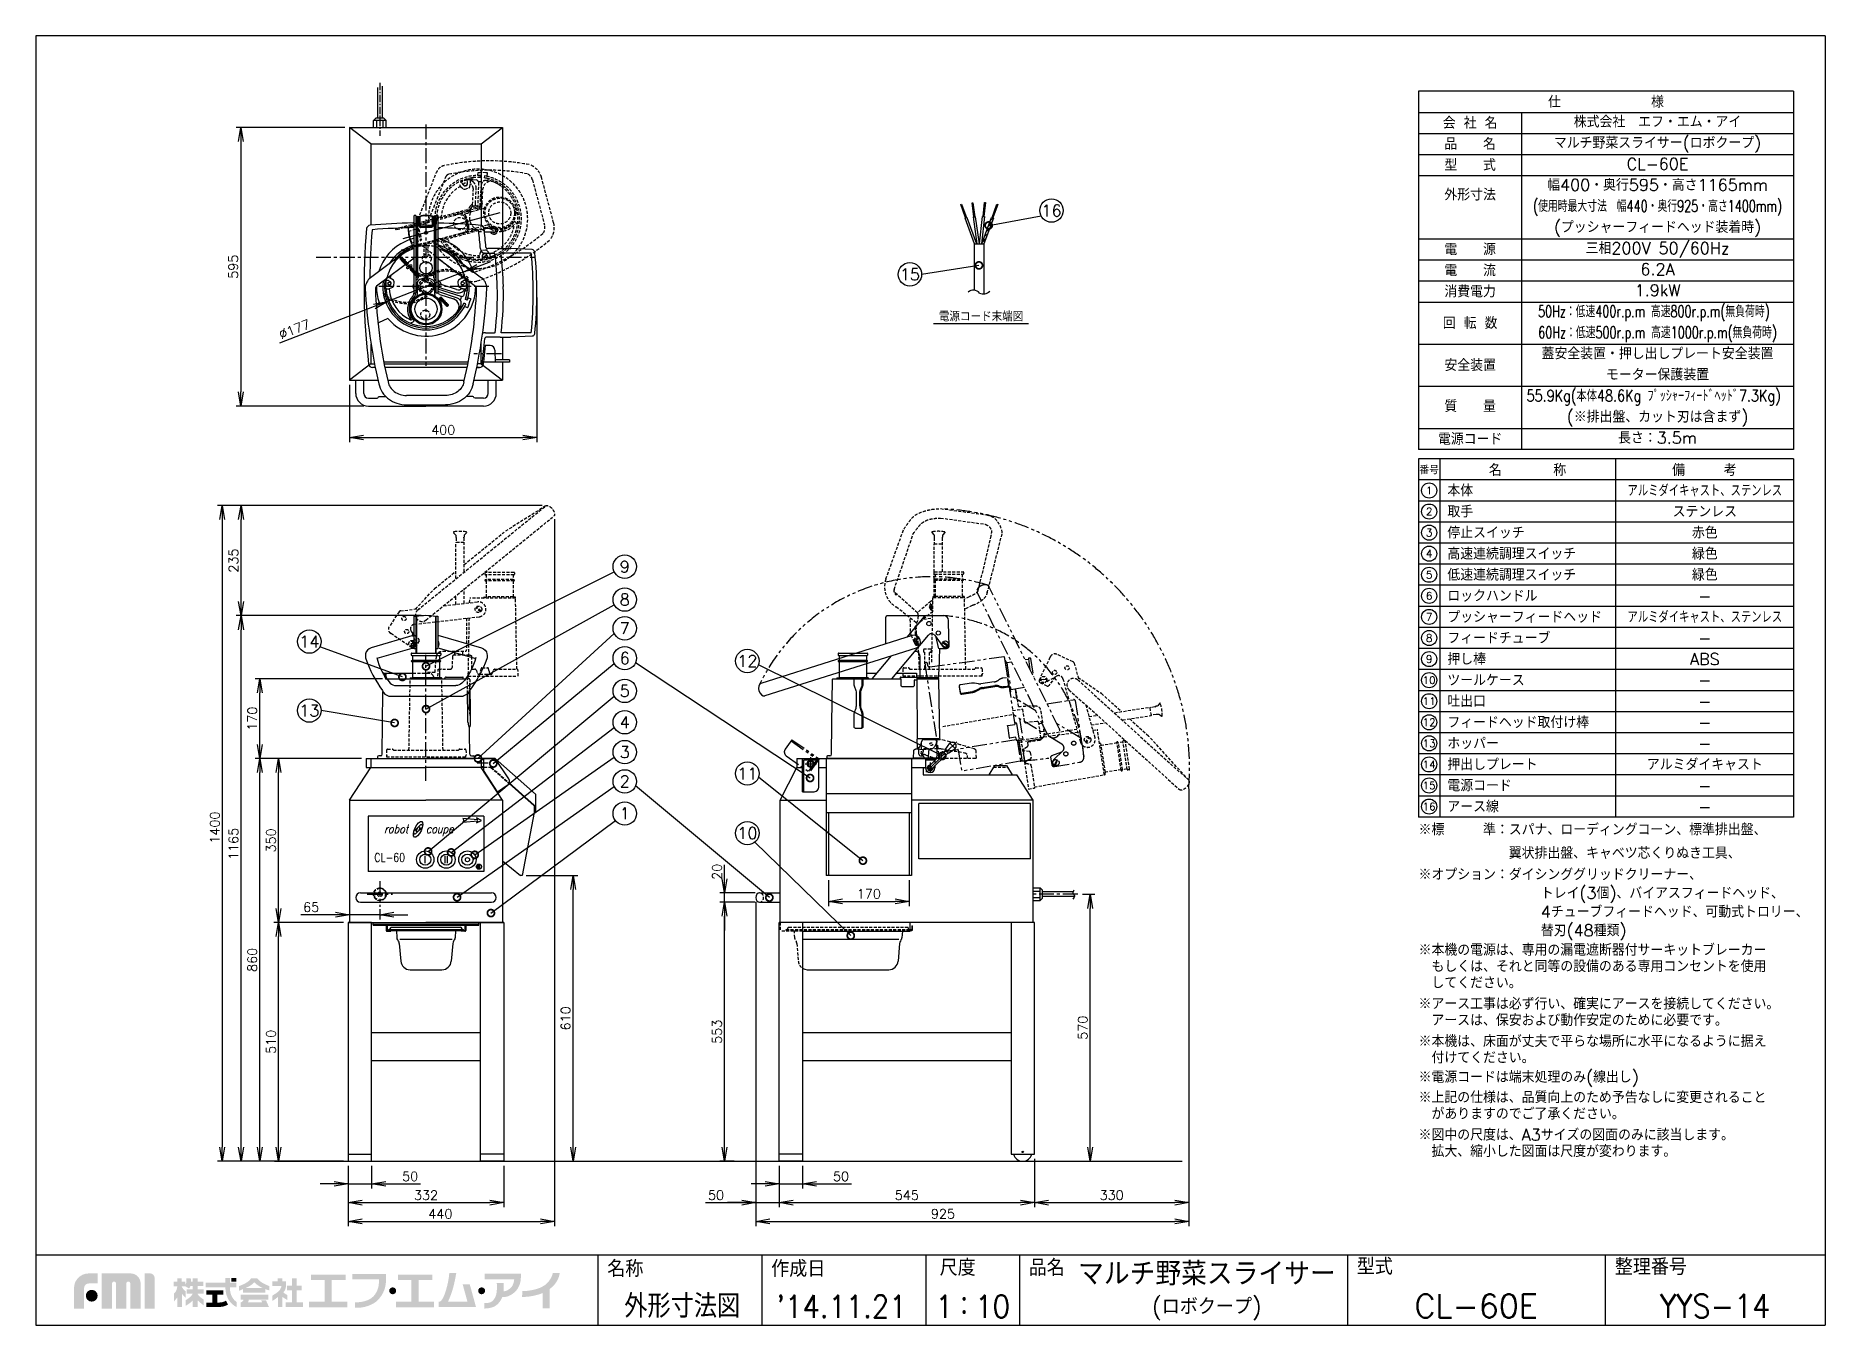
# Model space of a CAD drawing. Extents: x 230 to 4050, y 0 to 2754.
import ezdxf
from ezdxf.enums import TextEntityAlignment as Align

# ---------------------------------------------------------------- set-up
doc = ezdxf.new("R2010")
doc.units = 0
doc.header["$PDMODE"] = 3
for name, pattern in [('CENTER', [50.8, 31.75, -6.35, 6.35, -6.35]), ('HIDDEN', [9.525, 6.35, -3.175]), ('PHANTOM', [63.5, 31.75, -6.35, 6.35, -6.35, 6.35, -6.35])]:
    doc.linetypes.add(name, pattern=pattern)
doc.layers.get('0').update_dxf_attribs({"linetype": 'CONTINUOUS'})
doc.layers.get('DEFPOINTS').update_dxf_attribs({"linetype": 'CONTINUOUS'})
for name, color, linetype in [('DANMEN', 7, 'CONTINUOUS'), ('KIKI-2D2', 7, 'CONTINUOUS'), ('SIYOU', 7, 'CONTINUOUS'), ('SUNPOU', 7, 'CONTINUOUS'), ('WAKU', 7, 'CONTINUOUS')]:
    doc.layers.add(name, color=color, linetype=linetype)
doc.styles.add('BIGFONT', font='romans.shx', dxfattribs={"bigfont": 'bigfont.shx'})
doc.styles.add('BIKAN2', font='simplex', dxfattribs={"width": 0.8, "bigfont": 'extfont.shx'})
doc.styles.get("Standard").update_dxf_attribs({"font": 'romans.shx', "bigfont": 'extfont.shx'})
doc.dimstyles.get("Standard").update_dxf_attribs({"dimscale": 10, "dimtxt": 2, "dimasz": 3, "dimexe": 1, "dimexo": 1, "dimgap": 0.6, "dimtad": 3, "dimdec": 0, "dimzin": 0, "dimdsep": 46, "dimtxsty": 'STANDARD', "dimblk1": 'OPEN', "dimblk2": 'OPEN', "dimsah": 1, "dimcen": 1.5, "dimadec": 0, "dimazin": 0, "dimtfac": 1, "dimtdec": 0, "dimtmove": 0, "dimatfit": 0, "dimldrblk": 'DOTSMALL', "dimfxl": 1, "dimtvp": 1, "dimtolj": 1, "dimtzin": 0, "dimarcsym": 0})

msp = doc.modelspace()

# ---------------------------------------------------------------- texts
at = {"color": 2, "style": 'BIKAN2', "oblique": 15, "width": 0.8}
msp.add_text('robot   coupe', height=18.45, dxfattribs=at).set_placement((973.4, 1050.6))
at = {"color": 2, "style": 'BIKAN2', "width": 0.8}
msp.add_text('CL-60', height=18.45, dxfattribs=at).set_placement((952.6, 989.7))
at = {"layer": 'SIYOU'}
for s, p in [('仕\u3000\u3000\u3000\u3000\u3000\u3000\u3000様', (3582, 2612.5)), ('会 社 名', (3292, 2567.5)), ('品\u3000\u3000名', (3292, 2522.5)), ('型\u3000\u3000式', (3292, 2477.5)), ('外形寸法', (3292, 2414.2)), ('電\u3000\u3000源', (3292, 2297.5)), ('電\u3000\u3000流', (3292, 2252.5)), ('消費電力', (3292, 2207.5)), ('回 転 数', (3292, 2140)), ('安全装置', (3292.1, 2050)), ('質\u3000\u3000量', (3292, 1962.4)), ('電源コード', (3292, 1892.5))]:
    msp.add_text(s, height=25, dxfattribs=at).set_placement(p, align=Align.MIDDLE_CENTER)
at = {"layer": 'SIYOU', "color": 1}
for s, p in [('株式会社\u3000エフ・エム・アイ', (3692, 2570)), ('マルチ野菜スライサー(ロボクープ)', (3692, 2525)), ('CL-60E', (3692, 2480)), ('幅400・奥行595・高さ1165mm', (3692, 2435)), ('(プッシャーフィードヘッド装着時)', (3692, 2345)), ('三相200V 50/60Hz', (3692, 2300)), ('6.2A', (3692, 2255)), ('1.9kW', (3692, 2210)), ('蓋安全装置・押し出しプレート安全装置', (3692, 2075)), ('モーター保護装置', (3692, 2030)), ('(※排出盤、カット刃は含まず)', (3692, 1940)), ('長さ：3.5m', (3692, 1895)), ('ステンレス', (3793, 1737.5)), ('赤色', (3793, 1692.5)), ('緑色', (3793, 1647.5)), ('緑色', (3793, 1602.5)), ('-', (3793, 1557.5)), ('-', (3793, 1467.5)), ('ABS', (3793, 1422.5)), ('-', (3793, 1377.5)), ('-', (3793, 1332.5)), ('-', (3793, 1287.5)), ('-', (3793, 1242.5)), ('アルミダイキャスト', (3793, 1197.5)), ('-', (3793, 1152.5)), ('-', (3793, 1107.5))]:
    msp.add_text(s, height=25, dxfattribs=at).set_placement(p, align=Align.MIDDLE_CENTER)
for s, width, p in [('(使用時最大寸法\u3000幅440・奥行925・高さ1400mm)', 0.7, (3692, 2390)), ('50Hz：低速400r.p.m 高速800r.p.m(無負荷時)', 0.7, (3684.1, 2165)), ('60Hz：低速500r.p.m 高速1000r.p.m(無負荷時)', 0.7, (3692, 2120)), ('  55.9Kg(本体48.6Kg ﾌﾟｯｼｬｰﾌｨｰﾄﾞﾍｯﾄﾞ7.3Kg)\u3000\u3000', 0.8, (3692, 1985)), ('アルミダイキャスト、ステンレス', 0.8, (3793, 1782.5)), ('アルミダイキャスト、ステンレス', 0.8, (3793, 1512.5))]:
    msp.add_text(s, height=25, dxfattribs=dict(at, width=width)).set_placement(p, align=Align.MIDDLE_CENTER)
at = {"layer": 'SIYOU', "color": 1, "style": 'BIGFONT'}
msp.add_text('電源コード末端図', height=20.5, dxfattribs=at).set_placement((2247.9, 2155.5), align=Align.MIDDLE)
at = {"layer": 'SIYOU'}
for s, height, p in [('番号', 16.07, (3204.5, 1827.5)), ('名\u3000\u3000\u3000\u3000称', 25, (3414.5, 1827.5)), ('備\u3000\u3000\u3000考', 25, (3792, 1827.5)), ('1', 16.1, (3204.5, 1782.5)), ('2', 16.1, (3204.5, 1737.5)), ('3', 16.1, (3204.5, 1692.5)), ('4', 16.1, (3204.5, 1647.5)), ('5', 16.1, (3204.5, 1602.5)), ('6', 16.1, (3204.5, 1557.5)), ('7', 16.1, (3204.5, 1512.5)), ('8', 16.1, (3204.5, 1467.5)), ('9', 16.1, (3204.5, 1422.5)), ('10', 16.07, (3204.5, 1377.5)), ('11', 16.07, (3204.5, 1332.5)), ('12', 16.07, (3204.5, 1287.5)), ('13', 16.07, (3204.5, 1242.5)), ('14', 16.07, (3204.5, 1197.5)), ('15', 16.07, (3204.5, 1152.5)), ('16', 16.07, (3204.5, 1107.5))]:
    msp.add_text(s, height=height, dxfattribs=at).set_placement(p, align=Align.MIDDLE)
at = {"layer": 'SIYOU', "color": 1}
for s, p in [('本体', (3243.4, 1782.5)), ('取手', (3243.4, 1737.5)), ('停止スイッチ', (3243.4, 1692.5)), ('高速連続調理スイッチ', (3243.4, 1647.5)), ('低速連続調理スイッチ', (3243.4, 1602.5)), ('ロックハンドル', (3243.4, 1557.5)), ('プッシャーフィードヘッド', (3243.4, 1512.5)), ('フィードチューブ', (3243.4, 1467.5)), ('押し棒', (3243.4, 1422.5)), ('ツールケース', (3243.4, 1377.5)), ('吐出口', (3243.4, 1332.5)), ('フィードヘッド取付け棒', (3243.4, 1287.5)), ('ホッパー', (3243.4, 1242.5)), ('押出しプレート', (3243.4, 1197.5)), ('電源コード', (3243.4, 1152.5)), ('アース線', (3243.4, 1107.5))]:
    msp.add_text(s, height=25, dxfattribs=at).set_placement(p, align=Align.MIDDLE_LEFT)
for s, p in [('※標\u3000\u3000\u3000準：スパナ、ローディングコーン、標準排出盤、', (3182, 1046.1)), ('\u3000\u3000\u3000\u3000\u3000\u3000\u3000翼状排出盤、キャベツ芯くりぬき工具、', (3182, 995.9)), ('※オプション：ダイシンググリッドクリーナー、', (3182, 950.2)), ('              トレイ(3個)、バイアスフィードヘッド、', (3182, 910.4)), ('              4チューブフィードヘッド、可動式トロリー、', (3182, 870.5)), ('              替刃(48種類)', (3182, 830.6)), ('※本機の電源は、専用の漏電遮断器付サーキットブレーカー ', (3182, 789)), ('\u3000もしくは、それと同等の設備のある専用コンセントを使用', (3182, 754)), ('\u3000してください。', (3182, 719)), ('※アース工事は必ず行い、確実にアースを接続してください。', (3182, 674)), ('\u3000アースは、保安および動作安定のために必要です。', (3182, 639)), ('※本機は、床面が丈夫で平らな場所に水平になるように据え', (3182, 594)), ('\u3000付けてください。', (3182, 559)), ('※電源コードは端末処理のみ(線出し)', (3182, 517.6)), ('※上記の仕様は、品質向上のため予告なしに変更されること', (3182, 474.2)), ('\u3000がありますのでご了承ください。', (3182, 439.2)), ('※図中の尺度は、A3サイズの図面のみに該当します。', (3182, 394.2)), ('\u3000拡大、縮小した図面は尺度が変わります。', (3182, 359.2))]:
    msp.add_text(s, height=25, dxfattribs=at).set_placement(p)
at = {"layer": 'SUNPOU'}
for s, p in [('16', (2398.3, 2380.3)), ('15', (2096, 2244)), ('9', (1487.3, 1619.9)), ('8', (1487.3, 1549.5)), ('7', (1487.3, 1488.2)), ('14', (813.9, 1459.8)), ('6', (1487.3, 1424.4)), ('12', (1749, 1418.4)), ('5', (1487.3, 1354.5)), ('13', (813.9, 1312.6)), ('4', (1487.3, 1287.6)), ('3', (1487.3, 1223.9)), ('11', (1749, 1178.1)), ('2', (1487.3, 1161.3)), ('1', (1487.3, 1092.8)), ('10', (1749, 1050.8))]:
    msp.add_text(s, height=25, dxfattribs=at).set_placement(p, align=Align.MIDDLE)
at = {"layer": 'WAKU'}
for s, p in [('名称', (1450, 103.1)), ('作成日', (1800, 103.1)), ('尺度', (2159.5, 105.4)), ('品名', (2349.7, 105.4)), ('型式', (3049.9, 108)), ('整理番号', (3600.9, 107.1))]:
    msp.add_text(s, height=35, dxfattribs=at).set_placement(p)
at = {"layer": 'WAKU', "color": 1}
for s, height, p in [('マルチ野菜スライサー', 50, (2730, 112.5)), ('(ロボクープ)', 35, (2730, 37.5)), ('CL-60E', 50, (3305, 41))]:
    msp.add_text(s, height=height, dxfattribs=at).set_placement(p, align=Align.MIDDLE)
at = {"layer": 'WAKU', "color": 1, "width": 0.9}
for s, height, p in [('外形寸法図', 50, (1610, 16)), ("'14.11.21", 48, (1950, 16)), ('1：10', 48, (2230.3, 16)), ('YYS-14', 50, (3815, 16))]:
    msp.add_text(s, height=height, dxfattribs=at).set_placement(p, align=Align.CENTER)

# ---------------------------------------------------------------- blocks, each defined once
blk = doc.blocks.new('_DotSmall')
at = {"color": 0, "linetype": 'ByBlock', "const_width": 0.5}
blk.add_lwpolyline([(-0.0625, 0, 1), (0.0625, 0, 1)], format="xyb", close=True, dxfattribs=at)
blk = doc.blocks.new('_OPEN')
at = {"color": 0, "linetype": 'ByBlock'}
for p, q in [((-1, 0.17), (0, 0)), ((0, 0), (-1, -0.17)), ((0, 0), (-1, 0))]:
    blk.add_line(p, q, dxfattribs=at)
blk = doc.blocks.new('*D5')
at = {"layer": 'DEFPOINTS', "color": 0}
for p in [(897, 350.2), (1229, 350.2), (1229, 261.8)]:
    blk.add_point(p, dxfattribs=at)
at = {"layer": 'SUNPOU', "color": 0, "lineweight": -2}
for p, q in [((897, 340.2), (897, 251.8)), ((1229, 340.2), (1229, 251.8)), ((927, 261.8), (1199, 261.8))]:
    blk.add_line(p, q, dxfattribs=at)
at = {"layer": 'SUNPOU', "color": 0, "lineweight": -2, "xscale": 30, "yscale": 30, "zscale": 30, "rotation": 180}
blk.add_blockref('_OPEN', (897, 261.8), dxfattribs=at)
at = {"layer": 'SUNPOU', "color": 0, "lineweight": -2, "xscale": 30, "yscale": 30, "zscale": 30}
blk.add_blockref('_OPEN', (1229, 261.8), dxfattribs=at)
at = {"layer": 'SUNPOU', "color": 0, "insert": (1063, 277.8), "char_height": 20, "attachment_point": 5}
blk.add_mtext('\\A1;332', dxfattribs=at)
blk = doc.blocks.new('*D6')
at = {"layer": 'DEFPOINTS', "color": 0}
for p in [(1816.9, 350.2), (2361.9, 350.2), (2361.9, 261.8)]:
    blk.add_point(p, dxfattribs=at)
at = {"layer": 'SUNPOU', "color": 0, "lineweight": -2}
for p, q in [((1816.9, 340.2), (1816.9, 251.8)), ((2361.9, 340.2), (2361.9, 251.8)), ((1846.9, 261.8), (2331.9, 261.8))]:
    blk.add_line(p, q, dxfattribs=at)
at = {"layer": 'SUNPOU', "color": 0, "lineweight": -2, "xscale": 30, "yscale": 30, "zscale": 30, "rotation": 180}
blk.add_blockref('_OPEN', (1816.9, 261.8), dxfattribs=at)
at = {"layer": 'SUNPOU', "color": 0, "lineweight": -2, "xscale": 30, "yscale": 30, "zscale": 30}
blk.add_blockref('_OPEN', (2361.9, 261.8), dxfattribs=at)
at = {"layer": 'SUNPOU', "color": 0, "insert": (2089.4, 277.8), "char_height": 20, "attachment_point": 5}
blk.add_mtext('\\A1;545', dxfattribs=at)
blk = doc.blocks.new('*D7')
at = {"layer": 'DEFPOINTS', "color": 0}
for p in [(897, 350.2), (947, 350.2), (947, 301.8)]:
    blk.add_point(p, dxfattribs=at)
at = {"layer": 'SUNPOU', "color": 0, "lineweight": -2}
for p, q in [((897, 340.2), (897, 291.8)), ((947, 340.2), (947, 291.8)), ((867, 301.8), (837, 301.8)), ((897, 301.8), (947, 301.8)), ((977, 301.8), (1051.4, 301.8))]:
    blk.add_line(p, q, dxfattribs=at)
at = {"layer": 'SUNPOU', "color": 0, "lineweight": -2, "xscale": 30, "yscale": 30, "zscale": 30}
blk.add_blockref('_OPEN', (897, 301.8), dxfattribs=at)
at = {"layer": 'SUNPOU', "color": 0, "lineweight": -2, "xscale": 30, "yscale": 30, "zscale": 30, "rotation": 180}
blk.add_blockref('_OPEN', (947, 301.8), dxfattribs=at)
at = {"layer": 'SUNPOU', "color": 0, "insert": (1029.2, 317.8), "char_height": 20, "attachment_point": 5}
blk.add_mtext('\\A1;50', dxfattribs=at)
blk = doc.blocks.new('*D8')
at = {"layer": 'DEFPOINTS', "color": 0}
for p in [(1816.9, 350.2), (1866.9, 350.2), (1866.9, 301.8)]:
    blk.add_point(p, dxfattribs=at)
at = {"layer": 'SUNPOU', "color": 0, "lineweight": -2}
for p, q in [((1816.9, 340.2), (1816.9, 291.8)), ((1866.9, 340.2), (1866.9, 291.8)), ((1786.9, 301.8), (1756.9, 301.8)), ((1816.9, 301.8), (1866.9, 301.8)), ((1896.9, 301.8), (1971.2, 301.8))]:
    blk.add_line(p, q, dxfattribs=at)
at = {"layer": 'SUNPOU', "color": 0, "lineweight": -2, "xscale": 30, "yscale": 30, "zscale": 30}
blk.add_blockref('_OPEN', (1816.9, 301.8), dxfattribs=at)
at = {"layer": 'SUNPOU', "color": 0, "lineweight": -2, "xscale": 30, "yscale": 30, "zscale": 30, "rotation": 180}
blk.add_blockref('_OPEN', (1866.9, 301.8), dxfattribs=at)
at = {"layer": 'SUNPOU', "color": 0, "insert": (1949, 317.8), "char_height": 20, "attachment_point": 5}
blk.add_mtext('\\A1;50', dxfattribs=at)
blk = doc.blocks.new('*D9')
at = {"layer": 'DEFPOINTS', "color": 0}
for p in [(748.1, 860.2), (897, 860.2), (864.1, 350.2)]:
    blk.add_point(p, dxfattribs=at)
at = {"layer": 'SUNPOU', "color": 0, "lineweight": -2}
for p, q in [((887, 860.2), (738.1, 860.2)), ((748.1, 380.2), (748.1, 830.2)), ((854.1, 350.2), (738.1, 350.2))]:
    blk.add_line(p, q, dxfattribs=at)
at = {"layer": 'SUNPOU', "color": 0, "lineweight": -2, "xscale": 30, "yscale": 30, "zscale": 30}
for p, rotation in [((748.1, 860.2), 90), ((748.1, 350.2), 270)]:
    blk.add_blockref('_OPEN', p, dxfattribs=dict(at, rotation=rotation))
at = {"layer": 'SUNPOU', "color": 0, "insert": (732.1, 605.2), "char_height": 20, "attachment_point": 5, "rotation": 90}
blk.add_mtext('\\A1;510', dxfattribs=at)
blk = doc.blocks.new('*D10')
at = {"layer": 'DEFPOINTS', "color": 0}
for p in [(748.1, 1210.2), (935.5, 1210.2), (897, 860.2)]:
    blk.add_point(p, dxfattribs=at)
at = {"layer": 'SUNPOU', "color": 0, "lineweight": -2}
for p, q in [((925.5, 1210.2), (738.1, 1210.2)), ((748.1, 890.2), (748.1, 1180.2)), ((887, 860.2), (738.1, 860.2))]:
    blk.add_line(p, q, dxfattribs=at)
at = {"layer": 'SUNPOU', "color": 0, "lineweight": -2, "xscale": 30, "yscale": 30, "zscale": 30}
for p, rotation in [((748.1, 1210.2), 90), ((748.1, 860.2), 270)]:
    blk.add_blockref('_OPEN', p, dxfattribs=dict(at, rotation=rotation))
at = {"layer": 'SUNPOU', "color": 0, "insert": (732.1, 1035.2), "char_height": 20, "attachment_point": 5, "rotation": 90}
blk.add_mtext('\\A1;350', dxfattribs=at)
blk = doc.blocks.new('*D11')
at = {"layer": 'DEFPOINTS', "color": 0}
for p in [(668.1, 1515.2), (1063, 1515.2), (897, 350.2)]:
    blk.add_point(p, dxfattribs=at)
at = {"layer": 'SUNPOU', "color": 0, "lineweight": -2}
for p, q in [((1053, 1515.2), (658.1, 1515.2)), ((668.1, 380.2), (668.1, 1485.2)), ((887, 350.2), (658.1, 350.2))]:
    blk.add_line(p, q, dxfattribs=at)
at = {"layer": 'SUNPOU', "color": 0, "lineweight": -2, "xscale": 30, "yscale": 30, "zscale": 30}
for p, rotation in [((668.1, 1515.2), 90), ((668.1, 350.2), 270)]:
    blk.add_blockref('_OPEN', p, dxfattribs=dict(at, rotation=rotation))
at = {"layer": 'SUNPOU', "color": 0, "insert": (652.1, 1027.7), "char_height": 20, "attachment_point": 5, "rotation": 90}
blk.add_mtext('\\A1;1165', dxfattribs=at)
blk = doc.blocks.new('*D12')
at = {"layer": 'DEFPOINTS', "color": 0}
for p in [(1321.1, 1750.2), (628.1, 350.2), (897, 350.2)]:
    blk.add_point(p, dxfattribs=at)
at = {"layer": 'SUNPOU', "color": 0, "lineweight": -2}
for p, q in [((1311.1, 1750.2), (618.1, 1750.2)), ((628.1, 1720.2), (628.1, 380.2)), ((887, 350.2), (618.1, 350.2))]:
    blk.add_line(p, q, dxfattribs=at)
at = {"layer": 'SUNPOU', "color": 0, "lineweight": -2, "xscale": 30, "yscale": 30, "zscale": 30}
for p, rotation in [((628.1, 1750.2), 90), ((628.1, 350.2), 270)]:
    blk.add_blockref('_OPEN', p, dxfattribs=dict(at, rotation=rotation))
at = {"layer": 'SUNPOU', "color": 0, "insert": (612.1, 1062.7), "char_height": 20, "attachment_point": 5, "rotation": 90}
blk.add_mtext('\\A1;1400', dxfattribs=at)
blk = doc.blocks.new('*D13')
at = {"layer": 'DEFPOINTS', "color": 0}
for p in [(1266.5, 960.2), (1377, 960.2), (1369.7, 350.2)]:
    blk.add_point(p, dxfattribs=at)
at = {"layer": 'SUNPOU', "color": 0, "lineweight": -2}
for p, q in [((1276.5, 960.2), (1387, 960.2)), ((1377, 380.2), (1377, 930.2)), ((1379.7, 350.2), (1387, 350.2))]:
    blk.add_line(p, q, dxfattribs=at)
at = {"layer": 'SUNPOU', "color": 0, "lineweight": -2, "xscale": 30, "yscale": 30, "zscale": 30}
for p, rotation in [((1377, 960.2), 90), ((1377, 350.2), 270)]:
    blk.add_blockref('_OPEN', p, dxfattribs=dict(at, rotation=rotation))
at = {"layer": 'SUNPOU', "color": 0, "insert": (1361, 655.2), "char_height": 20, "attachment_point": 5, "rotation": 90}
blk.add_mtext('\\A1;610', dxfattribs=at)
blk = doc.blocks.new('*D14')
at = {"layer": 'DEFPOINTS', "color": 0}
for p in [(1337.4, 1731.6), (897, 350.2), (1337.4, 221.8)]:
    blk.add_point(p, dxfattribs=at)
at = {"layer": 'SUNPOU', "color": 0, "lineweight": -2}
for p, q in [((1337.4, 1721.6), (1337.4, 211.8)), ((897, 340.2), (897, 211.8)), ((927, 221.8), (1307.4, 221.8))]:
    blk.add_line(p, q, dxfattribs=at)
at = {"layer": 'SUNPOU', "color": 0, "lineweight": -2, "xscale": 30, "yscale": 30, "zscale": 30, "rotation": 180}
blk.add_blockref('_OPEN', (897, 221.8), dxfattribs=at)
at = {"layer": 'SUNPOU', "color": 0, "lineweight": -2, "xscale": 30, "yscale": 30, "zscale": 30}
blk.add_blockref('_OPEN', (1337.4, 221.8), dxfattribs=at)
at = {"layer": 'SUNPOU', "color": 0, "insert": (1093.8, 237.8), "char_height": 20, "attachment_point": 5}
blk.add_mtext('\\A1;440', dxfattribs=at)
blk = doc.blocks.new('*D15')
at = {"layer": 'DEFPOINTS', "color": 0}
for p in [(1700.2, 903.2), (1775.9, 903.2), (1730.8, 350.2)]:
    blk.add_point(p, dxfattribs=at)
at = {"layer": 'SUNPOU', "color": 0, "lineweight": -2}
for p, q in [((1765.9, 903.2), (1690.2, 903.2)), ((1700.2, 380.2), (1700.2, 873.2)), ((1720.8, 350.2), (1690.2, 350.2))]:
    blk.add_line(p, q, dxfattribs=at)
at = {"layer": 'SUNPOU', "color": 0, "lineweight": -2, "xscale": 30, "yscale": 30, "zscale": 30}
for p, rotation in [((1700.2, 903.2), 90), ((1700.2, 350.2), 270)]:
    blk.add_blockref('_OPEN', p, dxfattribs=dict(at, rotation=rotation))
at = {"layer": 'SUNPOU', "color": 0, "insert": (1684.2, 626.7), "char_height": 20, "attachment_point": 5, "rotation": 90}
blk.add_mtext('\\A1;553', dxfattribs=at)
blk = doc.blocks.new('*D16')
at = {"layer": 'DEFPOINTS', "color": 0}
for p in [(1700.2, 923.2), (1775.4, 923.2), (1775.2, 903.2)]:
    blk.add_point(p, dxfattribs=at)
at = {"layer": 'SUNPOU', "color": 0, "lineweight": -2}
for p, q in [((1700.2, 953.2), (1700.2, 983.2)), ((1765.4, 923.2), (1690.2, 923.2)), ((1700.2, 903.2), (1700.2, 923.2)), ((1765.2, 903.2), (1690.2, 903.2)), ((1700.2, 873.2), (1700.2, 843.2))]:
    blk.add_line(p, q, dxfattribs=at)
at = {"layer": 'SUNPOU', "color": 0, "lineweight": -2, "xscale": 30, "yscale": 30, "zscale": 30}
for p, rotation in [((1700.2, 923.2), 270), ((1700.2, 903.2), 90)]:
    blk.add_blockref('_OPEN', p, dxfattribs=dict(at, rotation=rotation))
at = {"layer": 'SUNPOU', "color": 0, "insert": (1684.2, 968.2), "char_height": 20, "attachment_point": 5, "rotation": 90}
blk.add_mtext('\\A1;20', dxfattribs=at)
blk = doc.blocks.new('*D17')
at = {"layer": 'DEFPOINTS', "color": 0}
for p in [(2691.8, 1155.1), (1766.9, 350.2), (2691.8, 221.8)]:
    blk.add_point(p, dxfattribs=at)
at = {"layer": 'SUNPOU', "color": 0, "lineweight": -2}
for p, q in [((2691.8, 1145.1), (2691.8, 211.8)), ((1766.9, 340.2), (1766.9, 211.8)), ((1796.9, 221.8), (2661.8, 221.8))]:
    blk.add_line(p, q, dxfattribs=at)
at = {"layer": 'SUNPOU', "color": 0, "lineweight": -2, "xscale": 30, "yscale": 30, "zscale": 30, "rotation": 180}
blk.add_blockref('_OPEN', (1766.9, 221.8), dxfattribs=at)
at = {"layer": 'SUNPOU', "color": 0, "lineweight": -2, "xscale": 30, "yscale": 30, "zscale": 30}
blk.add_blockref('_OPEN', (2691.8, 221.8), dxfattribs=at)
at = {"layer": 'SUNPOU', "color": 0, "insert": (2166.6, 237.8), "char_height": 20, "attachment_point": 5}
blk.add_mtext('\\A1;925', dxfattribs=at)
blk = doc.blocks.new('*D18')
at = {"layer": 'DEFPOINTS', "color": 0}
for p in [(708.1, 1210.2), (935.5, 1210.2), (897, 350.2)]:
    blk.add_point(p, dxfattribs=at)
at = {"layer": 'SUNPOU', "color": 0, "lineweight": -2}
for p, q in [((925.5, 1210.2), (698.1, 1210.2)), ((708.1, 380.2), (708.1, 1180.2)), ((887, 350.2), (698.1, 350.2))]:
    blk.add_line(p, q, dxfattribs=at)
at = {"layer": 'SUNPOU', "color": 0, "lineweight": -2, "xscale": 30, "yscale": 30, "zscale": 30}
for p, rotation in [((708.1, 1210.2), 90), ((708.1, 350.2), 270)]:
    blk.add_blockref('_OPEN', p, dxfattribs=dict(at, rotation=rotation))
at = {"layer": 'SUNPOU', "color": 0, "insert": (692.1, 780.2), "char_height": 20, "attachment_point": 5, "rotation": 90}
blk.add_mtext('\\A1;860', dxfattribs=at)
blk = doc.blocks.new('*D19')
at = {"layer": 'DEFPOINTS', "color": 0}
for p in [(2454.4, 920.2), (2481, 920.2), (2443.2, 350.2)]:
    blk.add_point(p, dxfattribs=at)
at = {"layer": 'SUNPOU', "color": 0, "lineweight": -2}
for p, q in [((2464.4, 920.2), (2491, 920.2)), ((2481, 380.2), (2481, 890.2)), ((2453.2, 350.2), (2491, 350.2))]:
    blk.add_line(p, q, dxfattribs=at)
at = {"layer": 'SUNPOU', "color": 0, "lineweight": -2, "xscale": 30, "yscale": 30, "zscale": 30}
for p, rotation in [((2481, 920.2), 90), ((2481, 350.2), 270)]:
    blk.add_blockref('_OPEN', p, dxfattribs=dict(at, rotation=rotation))
at = {"layer": 'SUNPOU', "color": 0, "insert": (2465, 635.2), "char_height": 20, "attachment_point": 5, "rotation": 90}
blk.add_mtext('\\A1;570', dxfattribs=at)
blk = doc.blocks.new('*D20')
at = {"layer": 'DEFPOINTS', "color": 0}
for p in [(1922.4, 960.2), (2094.4, 960.2), (2094.4, 905.1)]:
    blk.add_point(p, dxfattribs=at)
at = {"layer": 'SUNPOU', "color": 0, "lineweight": -2}
for p, q in [((1922.4, 950.2), (1922.4, 895.1)), ((2094.4, 950.2), (2094.4, 895.1)), ((1952.4, 905.1), (2064.4, 905.1))]:
    blk.add_line(p, q, dxfattribs=at)
at = {"layer": 'SUNPOU', "color": 0, "lineweight": -2, "xscale": 30, "yscale": 30, "zscale": 30, "rotation": 180}
blk.add_blockref('_OPEN', (1922.4, 905.1), dxfattribs=at)
at = {"layer": 'SUNPOU', "color": 0, "lineweight": -2, "xscale": 30, "yscale": 30, "zscale": 30}
blk.add_blockref('_OPEN', (2094.4, 905.1), dxfattribs=at)
at = {"layer": 'SUNPOU', "color": 0, "insert": (2008.4, 921.1), "char_height": 20, "attachment_point": 5}
blk.add_mtext('\\A1;170', dxfattribs=at)
blk = doc.blocks.new('*D21')
at = {"layer": 'DEFPOINTS', "color": 0}
for p in [(899.5, 898.2), (964.5, 898.2), (899.5, 876.7)]:
    blk.add_point(p, dxfattribs=at)
at = {"layer": 'SUNPOU', "color": 0, "lineweight": -2}
for p, q in [((899.5, 888.2), (899.5, 866.7)), ((964.5, 888.2), (964.5, 866.7)), ((869.5, 876.7), (796.1, 876.7)), ((964.5, 876.7), (899.5, 876.7)), ((994.5, 876.7), (1024.5, 876.7))]:
    blk.add_line(p, q, dxfattribs=at)
at = {"layer": 'SUNPOU', "color": 0, "lineweight": -2, "xscale": 30, "yscale": 30, "zscale": 30}
blk.add_blockref('_OPEN', (899.5, 876.7), dxfattribs=at)
at = {"layer": 'SUNPOU', "color": 0, "lineweight": -2, "xscale": 30, "yscale": 30, "zscale": 30, "rotation": 180}
blk.add_blockref('_OPEN', (964.5, 876.7), dxfattribs=at)
at = {"layer": 'SUNPOU', "color": 0, "insert": (817.8, 892.7), "char_height": 20, "attachment_point": 5}
blk.add_mtext('\\A1;65', dxfattribs=at)
blk = doc.blocks.new('*D22')
at = {"layer": 'DEFPOINTS', "color": 0}
for p in [(708.1, 1380.2), (980.4, 1380.2), (935.5, 1210.2)]:
    blk.add_point(p, dxfattribs=at)
at = {"layer": 'SUNPOU', "color": 0, "lineweight": -2}
for p, q in [((970.4, 1380.2), (698.1, 1380.2)), ((708.1, 1240.2), (708.1, 1350.2)), ((925.5, 1210.2), (698.1, 1210.2))]:
    blk.add_line(p, q, dxfattribs=at)
at = {"layer": 'SUNPOU', "color": 0, "lineweight": -2, "xscale": 30, "yscale": 30, "zscale": 30}
for p, rotation in [((708.1, 1380.2), 90), ((708.1, 1210.2), 270)]:
    blk.add_blockref('_OPEN', p, dxfattribs=dict(at, rotation=rotation))
at = {"layer": 'SUNPOU', "color": 0, "insert": (692.1, 1295.2), "char_height": 20, "attachment_point": 5, "rotation": 90}
blk.add_mtext('\\A1;170', dxfattribs=at)
blk = doc.blocks.new('*D4')
at = {"layer": 'DEFPOINTS', "color": 0}
for p in [(1766.9, 913.2), (1816.9, 350.2), (1816.9, 261.8)]:
    blk.add_point(p, dxfattribs=at)
at = {"layer": 'SUNPOU', "color": 0, "lineweight": -2}
for p, q in [((1766.9, 903.2), (1766.9, 251.8)), ((1816.9, 340.2), (1816.9, 251.8)), ((1660, 261.8), (1766.9, 261.8)), ((1736.9, 261.8), (1706.9, 261.8)), ((1766.9, 261.8), (1816.9, 261.8)), ((1766.9, 261.8), (1816.9, 261.8)), ((1846.9, 261.8), (1876.9, 261.8))]:
    blk.add_line(p, q, dxfattribs=at)
at = {"layer": 'SUNPOU', "color": 0, "lineweight": -2, "xscale": 30, "yscale": 30, "zscale": 30}
blk.add_blockref('_OPEN', (1766.9, 261.8), dxfattribs=at)
at = {"layer": 'SUNPOU', "color": 0, "lineweight": -2, "xscale": 30, "yscale": 30, "zscale": 30, "rotation": 180}
blk.add_blockref('_OPEN', (1816.9, 261.8), dxfattribs=at)
at = {"layer": 'SUNPOU', "color": 0, "insert": (1682.2, 277.8), "char_height": 20, "attachment_point": 5}
blk.add_mtext('\\A1;50', dxfattribs=at)
blk = doc.blocks.new('*D23')
at = {"layer": 'DEFPOINTS', "color": 0}
for p in [(668.1, 1750.2), (1319.2, 1750.2), (1063, 1515.2)]:
    blk.add_point(p, dxfattribs=at)
at = {"layer": 'SUNPOU', "color": 0, "lineweight": -2}
for p, q in [((1309.2, 1750.2), (658.1, 1750.2)), ((668.1, 1545.2), (668.1, 1720.2)), ((1053, 1515.2), (658.1, 1515.2))]:
    blk.add_line(p, q, dxfattribs=at)
at = {"layer": 'SUNPOU', "color": 0, "lineweight": -2, "xscale": 30, "yscale": 30, "zscale": 30}
for p, rotation in [((668.1, 1750.2), 90), ((668.1, 1515.2), 270)]:
    blk.add_blockref('_OPEN', p, dxfattribs=dict(at, rotation=rotation))
at = {"layer": 'SUNPOU', "color": 0, "insert": (652.1, 1632.7), "char_height": 20, "attachment_point": 5, "rotation": 90}
blk.add_mtext('\\A1;235', dxfattribs=at)
blk = doc.blocks.new('A$C64785350')
at = {"color": 2}
for p, q in [((-37.3, 73.9), (-41, 38.9)), ((14.6, 38.9), (-41, 38.9)), ((-26.5, 73.9), (-37.3, 73.9)), ((-16.5, 64.3), (-15.5, 38.9)), ((14.6, 43.9), (-15.7, 43.9)), ((14.6, 43.9), (14.6, 38.9))]:
    blk.add_line(p, q, dxfattribs=at)
blk.add_arc((-26.5, 63.9), 10, 2.1014, 90, dxfattribs=at)
at = {"layer": 'DANMEN', "color": 2, "linetype": 'CENTER'}
for p, q in [((-2.4, 56.4), (-61.4, 56.4)), ((-38.3, 63.9), (-41.6, 63.9)), ((-39.9, 48.9), (-41.6, 48.9))]:
    blk.add_line(p, q, dxfattribs=at)
blk = doc.blocks.new('*D29')
at = {"layer": 'DEFPOINTS', "color": 0}
for p in [(1145.6, 2249.8), (980.5, 2186.1)]:
    blk.add_point(p, dxfattribs=at)
at = {"layer": 'SUNPOU', "color": 0, "lineweight": -2}
for p, q in [((1173.6, 2260.6), (1201.6, 2271.4)), ((1145.6, 2249.8), (980.5, 2186.1)), ((952.5, 2175.3), (750, 2097.1))]:
    blk.add_line(p, q, dxfattribs=at)
at = {"layer": 'SUNPOU', "color": 0, "lineweight": -2, "xscale": 30, "yscale": 30, "zscale": 30}
for p, rotation in [((1145.6, 2249.8), 201.1096331378531), ((980.5, 2186.1), 21.10963313785311)]:
    blk.add_blockref('_OPEN', p, dxfattribs=dict(at, rotation=rotation))
at = {"layer": 'SUNPOU', "color": 0, "insert": (782.3, 2126.7), "char_height": 20, "attachment_point": 5, "rotation": 21.1096}
blk.add_mtext('\\A1;∅177', dxfattribs=at)
blk = doc.blocks.new('A$C3EDE0BAA')
at = {"color": 1, "linetype": 'PHANTOM'}
for p, q in [((347.9, 234.6), (197.5, 537.9)), ((347.9, 234.6), (197.5, 537.9)), ((373, 247), (222.6, 550.3)), ((373, 247), (222.6, 550.3)), ((89.3, 387.8), (85.7, 387.3)), ((89.3, 387.8), (85.7, 387.3)), ((85.7, 387.2), (116.9, 185.5)), ((85.7, 387.2), (116.9, 185.5)), ((92.4, 381.2), (91.5, 386.2)), ((92.4, 381.2), (91.5, 386.2)), ((96.4, 378.4), (160.7, 387.6)), ((96.4, 378.4), (160.7, 387.6)), ((160.7, 387.3), (255.1, 401.1)), ((160.7, 387.3), (255.1, 401.1)), ((255.7, 400.7), (264.1, 346)), ((255.7, 400.7), (264.1, 346)), ((257.2, 390.7), (267.4, 324.5)), ((257.2, 390.7), (267.4, 324.5)), ((259.2, 391), (259.6, 388.1)), ((259.2, 391), (259.6, 388.1)), ((271.4, 388.9), (260.8, 387.2)), ((271.4, 388.9), (260.8, 387.2)), ((260.8, 387.2), (269.6, 329.9)), ((260.8, 387.2), (269.6, 329.9)), ((307.2, 394.4), (300.5, 393.4)), ((307.2, 394.4), (300.5, 393.4)), ((307, 395.9), (310.5, 373)), ((307, 395.9), (310.5, 373)), ((310.8, 397.5), (307.8, 397)), ((310.8, 397.5), (307.8, 397)), ((311.9, 396.7), (317.9, 358.2)), ((311.9, 396.7), (317.9, 358.2)), ((264.4, 344.4), (278.1, 255.8)), ((264.4, 344.4), (278.1, 255.8)), ((323.2, 284.6), (268.5, 317.7)), ((323.2, 284.6), (268.5, 317.7)), ((269.3, 325.8), (268.8, 328.8)), ((269.3, 325.8), (268.8, 328.8)), ((298.5, 334.4), (269.6, 329.9)), ((298.5, 334.4), (269.6, 329.9)), ((278.5, 331.3), (281.9, 309.6)), ((278.5, 331.3), (281.9, 309.6)), ((346.8, 299.9), (403.4, 308.6)), ((346.8, 299.9), (403.4, 308.6)), ((403.5, 308.6), (403.4, 308.6)), ((403.5, 308.6), (403.4, 308.6)), ((406.8, 306.8), (425.4, 186.5)), ((406.8, 306.8), (425.4, 186.5)), ((378.7, 213.5), (274.9, 276.4)), ((378.7, 213.5), (274.9, 276.4)), ((288.3, 268.3), (294.9, 225.3)), ((288.3, 268.3), (294.9, 225.3)), ((262.4, 252.5), (266.3, 227.3)), ((262.4, 252.5), (266.3, 227.3)), ((263.3, 253.5), (278.1, 255.8)), ((263.3, 253.5), (278.1, 255.8)), ((280.6, 258.8), (277.7, 258.4)), ((280.6, 258.8), (277.7, 258.4)), ((281.8, 258), (287.1, 223.8)), ((281.8, 258), (287.1, 223.8)), ((417.1, 227.7), (367.9, 257.5)), ((417.1, 227.7), (367.9, 257.5)), ((121.4, 193.3), (122.1, 188.3)), ((121.4, 193.3), (122.1, 188.3)), ((124.3, 197.2), (156.3, 202.5)), ((136.7, 199.3), (156.3, 202.5)), ((281.1, 223.1), (156.3, 202.5)), ((281.1, 223.1), (156.3, 202.5)), ((157.4, 201.7), (164.5, 155.7)), ((157.4, 201.7), (164.5, 155.7)), ((278.7, 228.2), (267.4, 226.4)), ((278.7, 228.2), (267.4, 226.4)), ((280.4, 227), (281.1, 222.9)), ((280.4, 227), (281.1, 222.9)), ((282.3, 222.1), (286.2, 222.7)), ((282.3, 222.1), (286.2, 222.7)), ((283.3, 222.3), (290.1, 178.3)), ((283.3, 222.3), (290.1, 178.3)), ((288.9, 205.4), (286, 205)), ((288.9, 205.4), (286, 205)), ((286.2, 222.7), (293, 178.7)), ((286.2, 222.7), (293, 178.7)), ((289.4, 202.4), (286.5, 202)), ((289.4, 202.4), (286.5, 202)), ((294.9, 225.3), (287, 224)), ((294.9, 225.3), (287, 224)), ((287.2, 216.3), (293, 178.7)), ((287.2, 216.3), (293, 178.7)), ((332.4, 224.3), (288, 217.4)), ((332.4, 224.3), (288, 217.4)), ((381.6, 200.2), (360.7, 179.8)), ((381.6, 200.2), (360.7, 179.8)), ((120.4, 186.1), (116.9, 185.5)), ((120.4, 186.1), (116.9, 185.5)), ((289.2, 177.1), (164.5, 155.7)), ((289.2, 177.1), (164.5, 155.7)), ((292.4, 182.7), (289.5, 182.2)), ((292.4, 182.7), (289.5, 182.2)), ((292.2, 177.6), (291.2, 177.4)), ((292.2, 177.6), (291.2, 177.4)), ((362.7, 165.8), (411.8, 174.3)), ((362.7, 165.8), (411.8, 174.3)), ((367.6, 179.9), (363, 169.3)), ((367.6, 179.9), (363, 169.3)), ((364.6, 168.6), (369.2, 179.2)), ((364.6, 168.6), (369.2, 179.2)), ((411.8, 174.3), (417, 175.1)), ((411.8, 174.3), (417, 175.1))]:
    blk.add_line(p, q, dxfattribs=at)
for points in [[(205.6, 342.1, -0.051735), (200.9, 342.4), (191.7, 343.9, 0.080612), (185.3, 344), (161.8, 340.4, 0.414214), (159.3, 336.9), (161.1, 325.1, 0.414214), (164.5, 322.6), (188, 326.2, 0.080612), (194.1, 328.2), (202.4, 332.4, -0.080612), (208.5, 334.4), (209.3, 334.6)], [(205.6, 342.1, -0.051735), (200.9, 342.4), (191.7, 343.9, 0.080612), (185.3, 344), (161.8, 340.4, 0.414214), (159.3, 336.9), (161.1, 325.1, 0.414214), (164.5, 322.6), (188, 326.2, 0.080612), (194.1, 328.2), (202.4, 332.4, -0.080612), (208.5, 334.4), (209.3, 334.6)], [(260.6, 355.6), (252.4, 354.4, 0.116434), (243.9, 350.9), (242.5, 349.9, -0.116434), (234, 346.5), (205.6, 342.1)], [(260.6, 355.6), (252.4, 354.4, 0.116434), (243.9, 350.9), (242.5, 349.9, -0.116434), (234, 346.5), (205.6, 342.1)], [(208.5, 334.4), (235.2, 338.6, -0.116434), (244.4, 337.8), (246, 337.3, 0.116434), (255.2, 336.6), (263.4, 337.8, 0.414214), (265, 340.1), (262.9, 354)], [(208.5, 334.4), (235.2, 338.6, -0.116434), (244.4, 337.8), (246, 337.3, 0.116434), (255.2, 336.6), (263.4, 337.8, 0.414214), (265, 340.1), (262.9, 354)], [(208.8, 332.4), (235.5, 336.6, -0.116434), (244.7, 335.9), (246.3, 335.3, 0.116434), (255.5, 334.6), (263.7, 335.9, 0.414214), (265.3, 338.2), (263.2, 352)], [(208.8, 332.4), (235.5, 336.6, -0.116434), (244.7, 335.9), (246.3, 335.3, 0.116434), (255.5, 334.6), (263.7, 335.9, 0.414214), (265.3, 338.2), (263.2, 352)], [(159.6, 335), (161.4, 323.1, 0.414214), (164.8, 320.6), (188.3, 324.2, 0.080612), (194.4, 326.2), (202.7, 330.5, -0.080612), (208.8, 332.4), (211, 332.8)], [(159.6, 335), (161.4, 323.1, 0.414214), (164.8, 320.6), (188.3, 324.2, 0.080612), (194.4, 326.2), (202.7, 330.5, -0.080612), (208.8, 332.4), (211, 332.8)], [(377.5, 196.2), (356.4, 188.4, 0.282443), (354.5, 185.8), (356.9, 170)], [(377.5, 196.2), (356.4, 188.4, 0.282443), (354.5, 185.8), (356.9, 170)]]:
    blk.add_lwpolyline(points, format="xyb", dxfattribs=at)
for centre, radius in [((387, 192.8), 4.5), ((387, 192.8), 4.5), ((403.8, 215.6), 4.5), ((403.8, 215.6), 4.5), ((366.1, 174.2), 6.72), ((366.1, 174.2), 6.72)]:
    blk.add_circle(centre, radius, dxfattribs=at)
for centre, radius, start, end in [((89.5, 385.8), 2, 10.4472, 97.2894), ((89.5, 385.8), 2, 10.4472, 97.2894), ((255.2, 400.6), 0.5, 8.7894, 98.1394), ((255.2, 400.6), 0.5, 8.7894, 98.1394), ((258.2, 390.9), 1, 98.7894, 188.7894), ((258.2, 390.9), 1, 98.7894, 188.7894), ((258.2, 390.9), 1, 8.7894, 98.7894), ((258.2, 390.9), 1, 8.7894, 98.7894), ((260.6, 388.2), 1, 188.7894, 278.7894), ((260.6, 388.2), 1, 188.7894, 278.7894), ((308, 396.1), 1, 98.7894, 188.7894), ((308, 396.1), 1, 98.7894, 188.7894), ((311, 396.5), 1, 8.7894, 98.7894), ((311, 396.5), 1, 8.7894, 98.7894), ((95.9, 381.8), 3.5, 190.4472, 278.1394), ((95.9, 381.8), 3.5, 190.4472, 278.1394), ((268.3, 325.7), 1, 188.7894, 278.7894), ((268.3, 325.7), 1, 188.7894, 278.7894), ((268.3, 325.7), 1, 278.7894, 8.7894), ((268.3, 325.7), 1, 278.7894, 8.7894), ((269.8, 328.9), 1, 98.7894, 188.7894), ((269.8, 328.9), 1, 98.7894, 188.7894), ((404, 305.6), 3.08, 23.3982, 98.3347), ((404, 305.6), 3.08, 23.3982, 98.3347), ((280.8, 257.8), 1, 8.7894, 98.7894), ((280.8, 257.8), 1, 8.7894, 98.7894), ((330.9, 234.2), 10, 278.7894, 8.9184), ((330.9, 234.2), 10, 278.7894, 8.9184), ((360.3, 241.2), 14, 208.2107, 24.5495), ((360.3, 241.2), 14, 208.2107, 24.5495), ((124.9, 193.8), 3.5, 99.4394, 187.1315), ((124.9, 193.8), 3.5, 99.4394, 187.1315), ((156.4, 201.5), 1, 8.7894, 99.4394), ((156.4, 201.5), 1, 8.7894, 99.4394), ((267.3, 227.4), 1, 188.7894, 278.7894), ((267.2, 227.5), 0.948, 189.9673, 190.9111), ((267.2, 227.5), 0.945, 188.7898, 189.9675), ((267.3, 227.4), 1, 188.7894, 278.7894), ((267.2, 227.5), 0.948, 189.9673, 190.9111), ((267.2, 227.5), 0.945, 188.7898, 189.9675), ((278.9, 226.7), 1.5, 10.0049, 98.7894), ((278.9, 226.7), 1.5, 10.0049, 98.7894), ((282.1, 223.1), 0.952, 188.7987, 194.4566), ((282.1, 223.1), 0.952, 188.7987, 194.4566), ((286.1, 223.7), 0.952, 3.1222, 8.78), ((286.1, 223.7), 0.952, 3.1222, 8.78), ((288.2, 216.4), 1, 103.5461, 188.7894), ((288.2, 216.4), 1, 103.5461, 188.7894), ((373.5, 205.4), 9.62, 327.177, 57.2338), ((373.5, 205.4), 9.62, 327.177, 57.2338), ((414.7, 223.3), 4.91, 5.9496, 61.5703), ((414.7, 223.3), 4.91, 5.9496, 61.5703), ((120.1, 188.1), 2, 280.2894, 7.1315), ((120.1, 188.1), 2, 280.2894, 7.1315), ((289.1, 178.1), 1, 279.7776, 8.7894), ((289.1, 178.1), 1, 279.7776, 8.7894), ((291, 178.4), 1, 188.7894, 278.7894), ((291, 178.4), 1, 188.7894, 278.7894), ((292, 178.6), 1, 278.7894, 8.7894), ((292, 178.6), 1, 278.7894, 8.7894), ((294, 178.8), 1, 188.7894, 274.0326), ((294, 178.8), 1, 188.7894, 274.0326), ((206.2, 1270.4), 1096.1, 274.5975, 277.785), ((206.2, 1270.4), 1096.1, 274.5975, 277.785), ((361.9, 170.7), 5, 188.7894, 279.8228), ((361.9, 170.7), 5, 188.7894, 279.8228), ((366.1, 174.2), 7.72, 134.41, 280.401), ((366.1, 174.2), 7.72, 134.41, 280.401), ((366.1, 174.2), 5.89, 237.7735, 254.8664), ((366.1, 174.2), 5.89, 237.7735, 254.8664), ((366.1, 174.2), 5.89, 57.7735, 74.8664), ((366.1, 174.2), 5.89, 57.7735, 74.8664), ((414, 184.8), 9.99, 278.7908, 281.4809), ((414, 184.8), 9.99, 278.7908, 281.4809), ((415.5, 185), 10, 278.7894, 8.7894), ((415.5, 185), 10, 278.7894, 8.7894)]:
    blk.add_arc(centre, radius, start, end, dxfattribs=at)
blk.add_ellipse((210.1, 544.1), major_axis=(12.5, 6.2), ratio=0.632622, start_param=0, end_param=3.141593, dxfattribs=at)
for points, knots in [([(262.4, 252.5), (262.4, 252.6), (262.4, 252.8), (262.6, 253.3), (263, 253.4), (263.3, 253.5)], [0, 0, 0, 0, 0.224584, 0.46589, 1, 1, 1, 1]), ([(262.4, 252.5), (262.4, 252.6), (262.4, 252.8), (262.6, 253.3), (263, 253.4), (263.3, 253.5)], [0, 0, 0, 0, 0.224584, 0.46589, 1, 1, 1, 1]), ([(281.1, 222.9), (281.2, 222.6), (281.5, 222.2), (282, 222.1), (282.3, 222.1)], [0, 0, 0, 0, 0.496034, 1, 1, 1, 1]), ([(281.1, 222.9), (281.2, 222.6), (281.5, 222.2), (282, 222.1), (282.3, 222.1)], [0, 0, 0, 0, 0.496034, 1, 1, 1, 1]), ([(286.2, 222.7), (286.5, 222.8), (286.9, 223), (287.1, 223.5), (287.1, 223.8)], [0, 0, 0, 0, 0.503966, 1, 1, 1, 1]), ([(286.2, 222.7), (286.5, 222.8), (286.9, 223), (287.1, 223.5), (287.1, 223.8)], [0, 0, 0, 0, 0.503966, 1, 1, 1, 1])]:
    blk.add_open_spline(points, degree=3, knots=knots, dxfattribs=at)
at = {"layer": 'DANMEN', "color": 4, "linetype": 'HIDDEN'}
for p, q in [((119.7, 696.5), (215.3, 683.2)), ((119.8, 716.5), (217.9, 703.4)), ((3, 566.4), (40.9, 672.6)), ((20.6, 544), (61.3, 663.2)), ((100.7, 666), (100.7, 665.4)), ((100.7, 665.3), (105.6, 660.4)), ((105.7, 660.2), (105.7, 656.3)), ((105.7, 656.3), (106.2, 654.3)), ((106.2, 654.3), (106.2, 641.6)), ((123.7, 656.3), (123.2, 654.3)), ((123.2, 654.3), (123.2, 641.6)), ((123.7, 660.2), (123.7, 656.3)), ((128.6, 665.3), (123.8, 660.4)), ((128.7, 666), (128.7, 665.4)), ((227.1, 658.6), (199.3, 541.4)), ((250.2, 662.6), (219.1, 538.6)), ((106.2, 641.1), (105.7, 640.6)), ((105.7, 581.2), (105.7, 640.6)), ((106.7, 641.1), (106.2, 641.6)), ((106.2, 641.1), (123.2, 641.1)), ((122.7, 641.1), (123.2, 641.6)), ((123.2, 641.1), (123.7, 640.6)), ((123.7, 581.6), (123.7, 640.6)), ((105.5, 580.6), (105.5, 577.6)), ((105.7, 565.2), (105.7, 576.9)), ((106.5, 581.6), (167.5, 581.6)), ((106.5, 576.6), (167.5, 576.6)), ((108, 576.6), (108, 566.6)), ((166, 576.6), (166, 566.6)), ((168.5, 580.6), (168.5, 577.6)), ((70.1, 494.4), (20.4, 538.4)), ((105.7, 528.6), (105.7, 563.9)), ((106.5, 565.6), (107, 565.6)), ((106.5, 563.6), (167.5, 563.6)), ((108, 566.6), (166, 566.6)), ((108, 563.6), (108, 529.6)), ((166, 563.6), (166, 529.6)), ((167.5, 565.6), (167, 565.6)), ((67.4, 472.9), (25.6, 506)), ((102.8, 496.9), (68.3, 467.8)), ((98.9, 518.6), (70.1, 494.4)), ((100.9, 388.6), (103.2, 525.6)), ((104, 528.6), (107, 528.6)), ((104, 526.6), (170, 526.6)), ((108, 529.6), (166, 529.6)), ((170, 528.6), (167, 528.6)), ((173.3, 374.1), (170.7, 525.6)), ((180.4, 528.3), (171.6, 523.6)), ((187.2, 509.5), (172, 502.4)), ((83, 480.2), (102.5, 483.5)), ((69.6, 426.6), (69.6, 439.9)), ((71.7, 427.8), (71.7, 440.1)), ((72.2, 409.3), (73.6, 376.5)), ((96.3, 374.1), (96.3, 409.9)), ((96.3, 409.9), (99.7, 409.8)), ((39.2, 374.6), (38.7, 363.6)), ((39.5, 359.1), (39.6, 362.6)), ((207.4, 359.1), (39.5, 359.1)), ((41.2, 376.6), (51.4, 376.6)), ((53.3, 375.1), (53.6, 374.1)), ((53.6, 374.1), (192.8, 374.1)), ((193.1, 375.1), (192.8, 374.1)), ((195, 376.6), (206.1, 376.6)), ((208.7, 362.6), (207.3, 362.5)), ((207.3, 362.5), (207.4, 359.1)), ((208.1, 374.7), (209.1, 363.8)), ((78.5, 192.6), (79.1, 218.7)), ((78.5, 192.6), (79.5, 192.6)), ((79.5, 191.5), (82.9, 191.5)), ((84.1, 223.6), (118.4, 223.6)), ((87.4, 204.6), (113.8, 204.6)), ((119.6, 223.4), (118.4, 223.6)), ((191.7, 203.3), (191.7, 203.3)), ((196.1, 184.6), (195.7, 198.4)), ((91.9, 189), (91.9, 189)), ((110.7, 185.1), (110.7, 185.1)), ((111.3, 183.6), (195.1, 183.6)), ((176.3, 189.5), (176.3, 184.6))]:
    blk.add_line(p, q, dxfattribs=at)
for points in [[(55.6, 482.3), (54.9, 481.4, 0.211744), (54.2, 479.8), (55, 452.8, 0.127783), (56.6, 446.6), (62.8, 432.8)], [(68.3, 467.8), (65.6, 465.2, 0.211744), (64.9, 463.6), (65.1, 452.2, 0.127783), (66.7, 446), (69.6, 439.9)], [(68.5, 468), (67.8, 467.1, 0.211744), (67.1, 465.5), (67.2, 452.5, 0.127783), (68.8, 446.3), (71.7, 440.1)], [(65.2, 427.5), (65.6, 426.6, 0.647821), (69.6, 426.6)], [(99.7, 409.8), (99.9, 415.2, 0.357805), (99, 416.4), (84.3, 416.4, 0.414148), (83.5, 415.7), (83.5, 410.5, 0.362307), (83.7, 410.3), (85.5, 410.3), (85.5, 374.1)]]:
    blk.add_lwpolyline(points, format="xyb", dxfattribs=at)
for points in [[(71.7, 428.6), (71.8, 424.4), (72.2, 409.3)], [(53.3, 375.1), (53.2, 375.4), (53, 375.7), (52.7, 376), (52.4, 376.2), (52.1, 376.4), (51.7, 376.5), (51.4, 376.6)], [(73.6, 376.5), (73.7, 374.1)], [(195, 376.6), (194.7, 376.5), (194.3, 376.4), (194, 376.2), (193.7, 376), (193.4, 375.7), (193.2, 375.4), (193.1, 375.1)], [(191.7, 203.3), (183.7, 205.9), (172.8, 209.2), (161.7, 212.4), (150.6, 215.5), (139.5, 218.4), (128.5, 221.2), (119.6, 223.4)], [(195.7, 198.4), (195.7, 198.6), (195.5, 199.6), (195.1, 200.6), (194.6, 201.4), (194.1, 202), (193.4, 202.5), (192.8, 202.9), (192.3, 203.1), (191.7, 203.3)]]:
    blk.add_lwpolyline(points, dxfattribs=at)
blk.add_circle((99.7, 213.6), 3, dxfattribs=at)
for centre, radius, start, end in [((101.7, 666), 1, 99.4715, 180), ((100.9, 665.4), 0.2, 180, 225), ((114.7, 588.1), 80, 80.5285, 99.4715), ((105.3, 660.2), 0.4, 0, 45), ((124.1, 660.2), 0.4, 135, 180), ((127.7, 666), 1, 0, 80.5285), ((128.5, 665.4), 0.2, 315, 0), ((106.5, 580.6), 1, 90, 180), ((106.5, 577.6), 1, 180, 270), ((167.5, 580.6), 1, 360, 90), ((167.5, 577.6), 1, 270, 360), ((50.1, 549.6), 50, 160.3811, 240.6659), ((30.1, 540.8), 10, 161.1508, 240.6659), ((106.5, 564.6), 1, 90, 180), ((106.5, 564.6), 1, 180, 270), ((107, 566.6), 1, 270, 0), ((167, 566.6), 1, 180, 270), ((167.5, 564.6), 1, 0, 90), ((167.5, 564.6), 1, 270, 0), ((211.4, 539.7), 7.82, 345.9401, 351.9274), ((105.8, 507.1), 9.67, 183.6389, 221.3282), ((105.8, 507.1), 9.67, 138.6719, 173.197), ((119.2, 507.1), 22.3, 178.0977, 178.4181), ((119.6, 507.1), 22.7, 178.4205, 180.6382), ((103.1, 513.3), 6.74, 88.6724, 128.7883), ((78.1, 507.1), 21.8, 356.1558, 358.424), ((77.3, 507.1), 22.7, 358.4205, 0.6382), ((104, 527.6), 1, 90, 180), ((104, 527.6), 1, 180, 270), ((104.2, 525.6), 1, 90, 179), ((107, 529.6), 1, 270, 0), ((167, 529.6), 1, 180, 270), ((169.7, 525.6), 1, 1, 90), ((170, 527.6), 1, 0, 90), ((170, 527.6), 1, 270, 0), ((72.4, 433.9), 9.67, 138.6719, 173.197), ((72.4, 433.9), 9.67, 183.6389, 221.3282), ((85.8, 433.9), 22.3, 178.0977, 178.4181), ((86.1, 433.9), 22.7, 178.4205, 180.6382), ((43.9, 433.9), 22.7, 358.4205, 0.6382), ((44.7, 433.9), 21.8, 356.1558, 358.424), ((68.6, 428.3), 3.18, 251.0318, 350.4673), ((206.1, 374.6), 2, 5.1606, 89.9966), ((207.3, 363.6), 1.75, 323.6042, 7.5649), ((79.5, 192.5), 1, 178.5, 270), ((84.1, 218.6), 5, 90, 178.5), ((388.2, 138.4), 311.8, 168.5899, 169.4492), ((82.4, 180), 11.5, 87.4871, 89.9785), ((87.3, 200.1), 4.51, 131.5887, 133.9363), ((514.5, 2348.8), 2180.7, 259.5992, 260.9278), ((81, 172.6), 19.1, 69.5941, 69.7234), ((471.7, 1282.3), 1157.3, 250.6226, 251.6886), ((111.3, 204.1), 20.5, 264.1616, 270.0023), ((195.1, 184.6), 1, 270, 1.5)]:
    blk.add_arc(centre, radius, start, end, dxfattribs=at)
blk.add_ellipse((68.8, 483.7), major_axis=(0.9, 10.9), ratio=0.294921, start_param=3.006326, end_param=6.146948, dxfattribs=at)
for points, knots in [([(40.9, 672.6), (58.1, 697.4), (66.8, 704.1), (82.5, 711), (100.5, 715.4), (113.3, 716.5), (119.7, 716.5)], [0, 0, 0, 0, 0.21279, 0.457761, 0.726898, 1, 1, 1, 1]), ([(61.1, 663), (62.1, 664.3), (63, 665.5), (63.8, 666.6), (73.1, 678.9), (78.2, 684.6), (83.1, 688.2), (89.9, 692.3), (104.2, 695.7), (114.5, 696.5), (119.7, 696.5)], [-0.006729, -0.006729, -0.006729, -0.006729, 0, 0, 0, 0.073396, 0.171175, 0.419014, 0.706871, 1, 1, 1, 1]), ([(217.9, 703.4), (221.8, 702.5), (227.8, 700.6), (235.2, 696.5), (240.9, 689.2), (244.5, 683.9), (251, 671), (250.2, 662.6)], [0.3469293, 0.3469293, 0.3469293, 0.3469293, 0.5498405, 0.6668746, 0.7789716, 0.8893705, 0.9921114, 0.9921114, 0.9921114, 0.9921114]), ([(215.3, 683.2), (215.5, 683.1), (217.4, 682.3), (221.1, 680), (223.5, 677.5), (225.3, 676.2), (228.1, 670.4), (227.9, 669.9), (228.3, 665), (227.1, 658.6)], [0.5844171, 0.5844171, 0.5844171, 0.5844171, 0.6045182, 0.7584323, 0.8777486, 0.9560455, 0.979018, 0.9917441, 1, 1, 1, 1]), ([(199.3, 541.4), (199.3, 541.2), (199.1, 540.6), (197.9, 538.6), (194.6, 535.4), (188.5, 531.6), (183.3, 529.4), (180.4, 528.3)], [0, 0, 0, 0, 0.024579, 0.079796, 0.288193, 0.605413, 1, 1, 1, 1]), ([(219.1, 538.6), (218.7, 535.2), (216, 528.6), (208.6, 520.7), (198.8, 514.2), (191.2, 511), (187.2, 509.5)], [0, 0, 0, 0, 0.223315, 0.45694, 0.714419, 1, 1, 1, 1]), ([(96.3, 508.2), (96.2, 508.2), (96.3, 508.2), (96.3, 508.1), (96.4, 508.1), (96.5, 508), (96.6, 507.9), (96.9, 507.9), (97.2, 507.8), (97.8, 507.6), (98.4, 507.5), (99.2, 507.4), (99.7, 507.4), (100, 507.3)], [0, 0, 0, 0, 0.014827, 0.033015, 0.05695, 0.087656, 0.125547, 0.17077, 0.283139, 0.424012, 0.591863, 0.784667, 1, 1, 1, 1]), ([(96.2, 506.5), (96.2, 506.5), (96.2, 506.5), (96.2, 506.6), (96.3, 506.6), (96.4, 506.7), (96.6, 506.8), (96.8, 506.8), (96.9, 506.8)], [0, 0, 0, 0, 0.058558, 0.12697, 0.21336, 0.321761, 0.610867, 1, 1, 1, 1]), ([(99.9, 505.6), (99.4, 505.7), (98.7, 505.7), (97.8, 505.9), (97.2, 506), (96.8, 506.1), (96.5, 506.2), (96.4, 506.3), (96.3, 506.4), (96.2, 506.4), (96.2, 506.5)], [0, 0, 0, 0, 0.40292, 0.569555, 0.710261, 0.823557, 0.908606, 0.940623, 0.965963, 1, 1, 1, 1]), ([(100.8, 506.4), (100.8, 506.9), (100.8, 507.9), (100.7, 509.3), (100.5, 510.7), (100.3, 511.8), (100, 512.7), (99.8, 513.2), (99.6, 513.4), (99.4, 513.6), (99.2, 513.7), (99, 513.7), (98.9, 513.7), (98.8, 513.7)], [0, 0, 0, 0, 0.186826, 0.368758, 0.537015, 0.683714, 0.802594, 0.850422, 0.890376, 0.923025, 0.949931, 0.974188, 1, 1, 1, 1]), ([(98.8, 500.5), (98.9, 500.5), (99, 500.4), (99.2, 500.4), (99.5, 500.6), (99.7, 500.8), (99.8, 501.1), (100, 501.4), (100.2, 502), (100.4, 502.8), (100.6, 503.9), (100.7, 505.1), (100.8, 505.9), (100.8, 506.4)], [0, 0, 0, 0, 0.028016, 0.053971, 0.112792, 0.151191, 0.196831, 0.249994, 0.310605, 0.452733, 0.619076, 0.803786, 1, 1, 1, 1]), ([(99, 500.4), (100.1, 500), (100.3, 500), (100.5, 499.9), (100.8, 500.1), (101, 500.4), (101.1, 500.6), (101.3, 501), (101.5, 501.5), (101.7, 502.3), (101.9, 503.4), (102, 504.6), (102.1, 505.5), (102.1, 505.9)], [0, 0, 0, 0, 0.028016, 0.053971, 0.112792, 0.151191, 0.196831, 0.249994, 0.310605, 0.452733, 0.619076, 0.803786, 1, 1, 1, 1]), ([(102.1, 505.9), (102.1, 506.4), (102.1, 507.4), (102, 508.9), (101.8, 510.2), (101.6, 511.4), (101.3, 512.2), (101.1, 512.7), (100.9, 513), (100.7, 513.1), (100.5, 513.3), (100.3, 513.4), (100.1, 513.4), (99.1, 513.7)], [0, 0, 0, 0, 0.186826, 0.368758, 0.537015, 0.683714, 0.802594, 0.850422, 0.890376, 0.923025, 0.949931, 0.974188, 1, 1, 1, 1]), ([(62.8, 435.1), (62.8, 435), (62.8, 435), (62.9, 434.9), (62.9, 434.9), (63, 434.8), (63.2, 434.8), (63.4, 434.7), (63.8, 434.6), (64.3, 434.5), (65, 434.4), (65.7, 434.3), (66.2, 434.2), (66.5, 434.2)], [0, 0, 0, 0, 0.014827, 0.033015, 0.05695, 0.087656, 0.125547, 0.17077, 0.283139, 0.424012, 0.591863, 0.784667, 1, 1, 1, 1]), ([(62.8, 433.3), (62.8, 433.3), (62.8, 433.4), (62.8, 433.4), (62.9, 433.5), (63, 433.5), (63.2, 433.6), (63.4, 433.6), (63.5, 433.7)], [0, 0, 0, 0, 0.058558, 0.12697, 0.21336, 0.321761, 0.610867, 1, 1, 1, 1]), ([(66.5, 432.4), (66, 432.5), (65.2, 432.6), (64.3, 432.7), (63.8, 432.8), (63.4, 432.9), (63.1, 433), (62.9, 433.1), (62.8, 433.2), (62.8, 433.3), (62.8, 433.3)], [0, 0, 0, 0, 0.40292, 0.569555, 0.710261, 0.823557, 0.908606, 0.940623, 0.965963, 1, 1, 1, 1]), ([(65.1, 427.5), (65.2, 427.5), (65.2, 427.4), (65.3, 427.4), (65.4, 427.3)], [0, 0, 0, 0, 0.271844, 1, 1, 1, 1]), ([(67.3, 433.2), (67.4, 433.7), (67.4, 434.7), (67.3, 436.2), (67.1, 437.5), (66.9, 438.7), (66.6, 439.5), (66.3, 440), (66.2, 440.3), (66, 440.5), (65.8, 440.6), (65.5, 440.6), (65.4, 440.5), (65.4, 440.5)], [0, 0, 0, 0, 0.186826, 0.368758, 0.537015, 0.683714, 0.802594, 0.850422, 0.890376, 0.923025, 0.949931, 0.974188, 1, 1, 1, 1]), ([(65.4, 427.3), (65.4, 427.3), (65.5, 427.3), (65.8, 427.3), (66, 427.4), (66.2, 427.7), (66.4, 427.9), (66.5, 428.3), (66.7, 428.8), (67, 429.6), (67.1, 430.7), (67.3, 431.9), (67.3, 432.8), (67.3, 433.2)], [0, 0, 0, 0, 0.028016, 0.053971, 0.112792, 0.151191, 0.196831, 0.249994, 0.310605, 0.452733, 0.619076, 0.803786, 1, 1, 1, 1]), ([(65.6, 427.3), (66.7, 426.8), (66.8, 426.8), (67.1, 426.8), (67.3, 426.9), (67.5, 427.2), (67.7, 427.5), (67.8, 427.8), (68, 428.3), (68.2, 429.1), (68.4, 430.2), (68.6, 431.4), (68.6, 432.3), (68.6, 432.7)], [0, 0, 0, 0, 0.028016, 0.053971, 0.112792, 0.151191, 0.196831, 0.249994, 0.310605, 0.452733, 0.619076, 0.803786, 1, 1, 1, 1]), ([(68.6, 432.7), (68.6, 433.2), (68.6, 434.2), (68.6, 435.7), (68.4, 437), (68.1, 438.2), (67.9, 439), (67.6, 439.5), (67.5, 439.8), (67.3, 440), (67.1, 440.1), (66.9, 440.2), (66.6, 440.3), (65.7, 440.6)], [0, 0, 0, 0, 0.186826, 0.368758, 0.537015, 0.683714, 0.802594, 0.850422, 0.890376, 0.923025, 0.949931, 0.974188, 1, 1, 1, 1]), ([(38.7, 363.6), (38.7, 363.5), (38.7, 363.5), (38.7, 363.5), (38.8, 363.5), (38.8, 363.4), (38.9, 363.3), (39, 363.2), (39, 363.2)], [0, 0, 0, 0, 0.043489, 0.122889, 0.232353, 0.365044, 0.673597, 1, 1, 1, 1]), ([(39, 363.2), (39, 363.1), (39.2, 362.9), (39.4, 362.7), (39.5, 362.6)], [0, 0, 0, 0, 0.212159, 1, 1, 1, 1]), ([(41.2, 376.6), (40.9, 376.6), (40.4, 376.5), (39.7, 376), (39.3, 375.4), (39.2, 374.9), (39.2, 374.6)], [0, 0, 0, 0, 0.249398, 0.499139, 0.749375, 1, 1, 1, 1]), ([(79.5, 192.6), (80, 192.6), (81.1, 193.6), (81.5, 194.8), (81.6, 195.5)], [0, 0, 0, 0, 0.3647, 1, 1, 1, 1]), ([(82.5, 200.1), (82.6, 200.4), (82.9, 201.6), (83.5, 202.7), (84.1, 203.3)], [0, 0, 0, 0, 0.266592, 1, 1, 1, 1]), ([(87.6, 190.5), (87.2, 190.7), (85.6, 191.2), (84, 191.5), (82.9, 191.5)], [0, 0, 0, 0, 0.284648, 1, 1, 1, 1]), ([(84.3, 203.5), (84.7, 203.8), (85.7, 204.4), (86.8, 204.6), (87.4, 204.6)], [0, 0, 0, 0, 0.493482, 1, 1, 1, 1]), ([(113.8, 204.6), (114.4, 204.6), (116.7, 204.5), (119, 204.3), (120.8, 203.9)], [0, 0, 0, 0, 0.248395, 1, 1, 1, 1]), ([(170.6, 195.4), (172, 195.2), (174.2, 194.2), (175.9, 191.8), (176.3, 190.2), (176.3, 189.5)], [0, 0, 0, 0, 0.489833, 0.742304, 1, 1, 1, 1]), ([(176.7, 183.6), (176.6, 183.6), (176.3, 184), (176.3, 184.3), (176.3, 184.6)], [0, 0, 0, 0, 0.35534, 1, 1, 1, 1])]:
    blk.add_open_spline(points, degree=3, knots=knots, dxfattribs=at)
blk.add_open_spline([(197.6, 685.5), (197.9, 685.5), (198.3, 685.5), (198.6, 685.5)], degree=3, dxfattribs=at)
blk = doc.blocks.new('*D27')
at = {"layer": 'DEFPOINTS', "color": 0}
for p in [(899.5, 2557.9), (667.5, 1962.9), (940, 1962.9)]:
    blk.add_point(p, dxfattribs=at)
at = {"layer": 'SUNPOU', "color": 0, "lineweight": -2}
for p, q in [((889.5, 2557.9), (657.5, 2557.9)), ((667.5, 2527.9), (667.5, 1992.9)), ((930, 1962.9), (657.5, 1962.9))]:
    blk.add_line(p, q, dxfattribs=at)
at = {"layer": 'SUNPOU', "color": 0, "lineweight": -2, "xscale": 30, "yscale": 30, "zscale": 30}
for p, rotation in [((667.5, 2557.9), 90), ((667.5, 1962.9), 270)]:
    blk.add_blockref('_OPEN', p, dxfattribs=dict(at, rotation=rotation))
at = {"layer": 'SUNPOU', "color": 0, "insert": (651.5, 2260.4), "char_height": 20, "attachment_point": 5, "rotation": 90}
blk.add_mtext('\\A1;595', dxfattribs=at)
blk = doc.blocks.new('*D28')
at = {"layer": 'DEFPOINTS', "color": 0}
for p in [(1299.8, 2204.3), (899.5, 2017.9), (1299.8, 1895.8)]:
    blk.add_point(p, dxfattribs=at)
at = {"layer": 'SUNPOU', "color": 0, "lineweight": -2}
for p, q in [((1299.8, 2194.3), (1299.8, 1885.8)), ((899.5, 2007.9), (899.5, 1885.8)), ((929.5, 1895.8), (1269.8, 1895.8))]:
    blk.add_line(p, q, dxfattribs=at)
at = {"layer": 'SUNPOU', "color": 0, "lineweight": -2, "xscale": 30, "yscale": 30, "zscale": 30, "rotation": 180}
blk.add_blockref('_OPEN', (899.5, 1895.8), dxfattribs=at)
at = {"layer": 'SUNPOU', "color": 0, "lineweight": -2, "xscale": 30, "yscale": 30, "zscale": 30}
blk.add_blockref('_OPEN', (1299.8, 1895.8), dxfattribs=at)
at = {"layer": 'SUNPOU', "color": 0, "insert": (1099.7, 1911.8), "char_height": 20, "attachment_point": 5}
blk.add_mtext('\\A1;400', dxfattribs=at)
blk = doc.blocks.new('A$C046A09D0')
at = {"layer": 'DANMEN', "color": 4, "linetype": 'HIDDEN'}
for p, q in [((-17.7, 317.3), (229.3, 518.1)), ((229.3, 518.1), (124.6, 449.1)), ((0, 295.6), (246.9, 496.4)), ((58.4, 482.9), (58.4, 482.3)), ((58.4, 482.9), (58.4, 482.3)), ((58.5, 482.2), (63.3, 477.4)), ((58.5, 482.2), (63.3, 477.4)), ((63.4, 477.1), (63.4, 473.3)), ((63.4, 477.1), (63.4, 473.3)), ((63.4, 473.3), (63.7, 472.3)), ((63.4, 473.3), (63.7, 472.3)), ((63.9, 461), (63.4, 460.5)), ((63.9, 461), (63.4, 460.5)), ((63.4, 384.3), (63.4, 460.5)), ((63.4, 384.3), (63.4, 460.5)), ((63.7, 472.3), (64.1, 472.3)), ((63.7, 472.3), (64.1, 472.3)), ((80.9, 461), (63.9, 461)), ((80.9, 461), (63.9, 461)), ((64.4, 471.3), (64.4, 461.5)), ((64.4, 471.3), (64.4, 461.5)), ((80.5, 471.3), (80.5, 461.5)), ((80.5, 471.3), (80.5, 461.5)), ((80.8, 472.3), (81.2, 472.3)), ((80.8, 472.3), (81.2, 472.3)), ((80.9, 461), (81.4, 460.5)), ((80.9, 461), (81.4, 460.5)), ((81.4, 473.3), (81.2, 472.3)), ((81.4, 473.3), (81.2, 472.3)), ((81.4, 477.1), (81.4, 473.3)), ((81.4, 477.1), (81.4, 473.3)), ((81.4, 398.9), (81.4, 460.5)), ((81.4, 398.9), (81.4, 460.5)), ((86.4, 482.2), (81.6, 477.4)), ((86.4, 482.2), (81.6, 477.4)), ((86.4, 482.9), (86.4, 482.3)), ((86.4, 482.9), (86.4, 482.3)), ((81.4, 414.1), (124.1, 448.7)), ((18.3, 362.8), (63.4, 399.5)), ((125.6, 396.5), (125.6, 393.5)), ((125.6, 396.5), (125.6, 393.5)), ((187.6, 397.5), (126.6, 397.5)), ((187.6, 397.5), (126.6, 397.5)), ((187.6, 392.5), (126.6, 392.5)), ((187.6, 392.5), (126.6, 392.5)), ((128.1, 392.5), (128.1, 382.5)), ((128.1, 392.5), (128.1, 382.5)), ((186.1, 382.5), (128.1, 382.5)), ((186.1, 382.5), (128.1, 382.5)), ((186.1, 392.5), (186.1, 382.5)), ((186.1, 392.5), (186.1, 382.5)), ((188.6, 396.5), (188.6, 393.5)), ((188.6, 396.5), (188.6, 393.5)), ((-22.9, 318.9), (18, 362.5)), ((63.4, 329), (63.4, 348.2)), ((63.4, 329), (63.4, 348.2)), ((81.4, 331.1), (81.4, 362.8)), ((81.4, 331.1), (81.4, 362.8)), ((124.1, 344.5), (127.1, 344.5)), ((124.1, 344.5), (127.1, 344.5)), ((126.6, 381.5), (127.1, 381.5)), ((126.6, 381.5), (127.1, 381.5)), ((187.6, 379.5), (126.6, 379.5)), ((187.6, 379.5), (126.6, 379.5)), ((128.1, 379.5), (128.1, 345.5)), ((128.1, 379.5), (128.1, 345.5)), ((186.1, 345.5), (128.1, 345.5)), ((186.1, 345.5), (128.1, 345.5)), ((186.1, 379.5), (186.1, 345.5)), ((186.1, 379.5), (186.1, 345.5)), ((187.6, 381.5), (187.1, 381.5)), ((187.6, 381.5), (187.1, 381.5)), ((190.1, 344.5), (187.1, 344.5)), ((190.1, 344.5), (187.1, 344.5)), ((-57.6, 313.2), (-78.7, 281.3)), ((-54.5, 315.2), (-14.5, 319.9)), ((37.4, 325.9), (110.3, 334.5)), ((93.2, 332.5), (93.4, 342.5)), ((93.2, 332.5), (93.4, 342.5)), ((191.1, 342.5), (93.4, 342.5)), ((191.1, 342.5), (93.4, 342.5)), ((116.4, 313.1), (106.1, 322.5)), ((117.7, 314.6), (107.5, 323.9)), ((193.9, 190.8), (191.1, 342.5)), ((193.9, 190.8), (191.1, 342.5)), ((-71.4, 264.5), (-75.8, 267.4)), ((-33.1, 275.5), (-22.6, 248.3)), ((-25, 286.4), (114, 302.7)), ((86.6, 299.5), (86.6, 231.9)), ((90.2, 170), (92.6, 300.2)), ((-30.3, 236.4), (-71.4, 264.5)), ((-30.8, 239.7), (-30.6, 251.3)), ((-28.9, 251.3), (-29.1, 239.7)), ((26, 191), (52.3, 191)), ((36, 228.9), (83.6, 228.9)), ((56.4, 217.6), (55.7, 194.4)), ((93, 221), (59.9, 221)), ((61.8, 221), (61.8, 228.9)), ((78.8, 221), (78.8, 228.9)), ((97.2, 191), (104.1, 191)), ((117.6, 192), (114.6, 181.2)), ((119.5, 193.5), (119.8, 193.5)), ((119.8, 193.5), (131.6, 193.5)), ((19.1, 183.9), (-18.9, 183.9)), ((25.5, 170), (25.8, 190.8)), ((36.4, 17.5), (33.7, 169)), ((90.3, 177.9), (196.5, 177.9)), ((106.9, 189.2), (110.2, 181.6)), ((114, 179.5), (113.4, 179.5)), ((120.4, 179.5), (114, 179.5)), ((131.1, 179.5), (120.4, 179.5)), ((137.7, 179.5), (131.1, 179.5)), ((137.7, 179.5), (136.6, 180.7)), ((137.7, 179.5), (138.1, 179.5)), ((146.7, 190.8), (196.3, 190.8)), ((196.5, 177.9), (196.3, 190.8))]:
    blk.add_line(p, q, dxfattribs=at)
blk.add_lwpolyline([(-31.1, 270.2), (-15.3, 254.2, -0.290761), (-14.7, 251), (-23.3, 237.8)], format="xyb", dxfattribs=at)
for points in [[(119.5, 193.5), (119.1, 193.5), (118.7, 193.4), (118.4, 193.2), (118.1, 193), (117.9, 192.7), (117.7, 192.3), (117.6, 192)], [(136.4, 181.1), (135.4, 184.7), (134.5, 188.4), (133.5, 192)], [(136.6, 180.7), (136.5, 180.8), (136.4, 181), (136.4, 181.1)]]:
    blk.add_lwpolyline(points, dxfattribs=at)
for centre, radius in [((111.9, 318.5), 7), ((-46.9, 298.7), 4.5), ((-41.2, 271), 4.5), ((-29.8, 245.5), 6.72)]:
    blk.add_circle(centre, radius, dxfattribs=at)
for centre, radius, start, end in [((59.4, 482.9), 1, 99.4715, 180), ((59.4, 482.9), 1, 99.4715, 180), ((58.6, 482.3), 0.2, 180, 225), ((58.6, 482.3), 0.2, 180, 225), ((72.4, 405), 80, 80.5285, 99.4715), ((72.4, 405), 80, 80.5285, 99.4715), ((63, 477.1), 0.4, 0, 45), ((63, 477.1), 0.4, 360, 45), ((219.4, 488.9), 155.9, 186.2825, 186.5043), ((219.4, 488.9), 155.9, 186.2825, 186.5043), ((-74.5, 488.9), 155.9, 353.4957, 353.7175), ((-74.5, 488.9), 155.9, 353.4957, 353.7175), ((81.8, 477.1), 0.4, 135, 180), ((81.8, 477.1), 0.4, 135, 180), ((85.4, 482.9), 1, 0, 80.5285), ((85.4, 482.9), 1, 360, 80.5285), ((86.2, 482.3), 0.2, 315, 0), ((86.2, 482.3), 0.2, 315, 360), ((126.6, 396.5), 1, 90, 180), ((126.6, 396.5), 1, 90, 180), ((126.6, 393.5), 1, 180, 270), ((126.6, 393.5), 1, 180, 270), ((127.1, 382.5), 1, 270, 0), ((127.1, 382.5), 1, 270, 360), ((187.1, 382.5), 1, 180, 270), ((187.1, 382.5), 1, 180, 270), ((187.6, 396.5), 1, 0, 90), ((187.6, 396.5), 1, 360, 90), ((187.6, 393.5), 1, 270, 0), ((187.6, 393.5), 1, 270, 360), ((124.1, 343.5), 1, 90, 180), ((124.1, 343.5), 1, 90, 180), ((126.6, 380.5), 1, 90, 180), ((126.6, 380.5), 1, 90, 180), ((126.6, 380.5), 1, 180, 270), ((126.6, 380.5), 1, 180, 270), ((127.1, 345.5), 1, 270, 0), ((127.1, 345.5), 1, 270, 360), ((187.1, 345.5), 1, 180, 270), ((187.1, 345.5), 1, 180, 270), ((187.6, 380.5), 1, 0, 90), ((187.6, 380.5), 1, 360, 90), ((187.6, 380.5), 1, 270, 0), ((187.6, 380.5), 1, 270, 360), ((190.1, 343.5), 1, 0, 90), ((190.1, 343.5), 1, 360, 90), ((-53.7, 310.4), 4.91, 93.8897, 149.5104), ((-8.5, 306.7), 14, 130.9104, 307.2493), ((111.9, 318.5), 16, 277.4061, 95.935), ((124.1, 343.5), 1, 180, 270), ((124.1, 343.5), 1, 180, 270), ((190.1, 343.5), 1, 270, 0), ((190.1, 343.5), 1, 270, 360), ((-70.3, 275.8), 10, 146.6706, 236.6706), ((-23.6, 276.9), 9.62, 98.2261, 188.2829), ((-69.1, 275), 9.99, 233.979, 236.6691), ((-29.8, 245.5), 7.72, 235.059, 21.0499), ((-29.8, 245.5), 5.89, 260.5936, 277.6865), ((-29.8, 245.5), 5.89, 80.5936, 97.6865), ((-27.4, 240.6), 5, 235.6371, 326.6706), ((83.6, 231.9), 3, 270, 360), ((26, 190.8), 0.2, 90, 179), ((32.7, 190.8), 0.2, 90, 179), ((52.2, 194.5), 3.5, 270.7854, 358.5), ((59.9, 217.5), 3.5, 90, 178.5), ((83.8, 217.5), 13.3, 0.3788, 2.7898), ((104.1, 188), 3, 23.4986, 90), ((131.6, 191.5), 2, 14.7731, 89.9988), ((113.4, 183), 3.5, 203.4946, 270.0017), ((114.6, 181.2), 0.0241, 164.64, 168.4804), ((-1373.9, 790.1), 1632.9, 338.1178, 338.4046), ((146.7, 188.4), 2.38, 91.3298, 106.6091), ((146.7, 188.4), 2.38, 106.6076, 108.0356), ((146.7, 188.5), 2.31, 89.9966, 91.2605)]:
    blk.add_arc(centre, radius, start, end, dxfattribs=at)
at = {"layer": 'DANMEN', "color": 2}
blk.add_arc((20.2, 360.5), 3, 129.0798, 136.8852, dxfattribs=at)
at = {"layer": 'DANMEN', "color": 4, "linetype": 'HIDDEN', "extrusion": (0, 0, -1)}
blk.add_ellipse((238.1, 507.2), major_axis=(8.8, -10.9), ratio=0.533855, start_param=3.141593, end_param=6.283185, dxfattribs=at)
at = {"layer": 'DANMEN', "color": 4, "linetype": 'HIDDEN'}
for points, knots in [([(64.4, 471.9), (64.4, 471.9), (64.3, 472), (64.2, 472.2), (64.1, 472.3), (64.1, 472.3)], [0, 0, 0, 0, 0.384861, 0.683067, 1, 1, 1, 1]), ([(64.4, 471.9), (64.4, 471.9), (64.3, 472), (64.2, 472.2), (64.1, 472.3), (64.1, 472.3)], [0, 0, 0, 0, 0.384861, 0.683067, 1, 1, 1, 1]), ([(64.4, 461.5), (64.5, 461.5), (64.5, 461.3), (64.6, 461.1), (64.7, 461)], [0, 0, 0, 0, 0.258506, 1, 1, 1, 1]), ([(64.4, 461.5), (64.5, 461.5), (64.5, 461.3), (64.6, 461.1), (64.7, 461)], [0, 0, 0, 0, 0.258506, 1, 1, 1, 1]), ([(80.5, 461.5), (80.4, 461.5), (80.4, 461.3), (80.3, 461.1), (80.2, 461)], [0, 0, 0, 0, 0.258506, 1, 1, 1, 1]), ([(80.5, 461.5), (80.4, 461.5), (80.4, 461.3), (80.3, 461.1), (80.2, 461)], [0, 0, 0, 0, 0.258506, 1, 1, 1, 1]), ([(80.5, 471.9), (80.5, 471.9), (80.6, 472), (80.6, 472.2), (80.7, 472.3), (80.8, 472.3)], [0, 0, 0, 0, 0.384861, 0.683067, 1, 1, 1, 1]), ([(80.5, 471.9), (80.5, 471.9), (80.6, 472), (80.6, 472.2), (80.7, 472.3), (80.8, 472.3)], [0, 0, 0, 0, 0.384861, 0.683067, 1, 1, 1, 1]), ([(22.5, 217.7), (22.6, 218.5), (23, 220.2), (24.2, 223.4), (26.8, 226.9), (31, 228.8), (33.6, 228.9), (36, 228.9)], [0, 0, 0, 0, 0.127531, 0.254637, 0.505956, 0.754114, 1, 1, 1, 1]), ([(93, 221), (93.4, 221), (95.1, 220.7), (96.8, 219.4), (97.1, 218.2)], [0, 0, 0, 0, 0.234051, 1, 1, 1, 1]), ([(117.6, 192), (117.6, 192), (117.6, 192), (117.6, 192), (117.6, 192)], [0, 0, 0, 0, 0.253132, 1, 1, 1, 1]), ([(114, 179.5), (114.6, 181.2), (114.6, 181.2), (114.6, 181.2), (114.6, 181.2)], [0, 0, 0, 0, 0.622238, 1, 1, 1, 1]), ([(138.1, 179.5), (138.8, 179.3), (140.2, 179.7), (141.1, 180.9), (141.3, 181.5)], [0, 0, 0, 0, 0.493781, 1, 1, 1, 1]), ([(144.7, 189.8), (144.8, 189.9), (145.2, 190.3), (145.6, 190.6), (146, 190.7)], [0, 0, 0, 0, 0.25636, 1, 1, 1, 1])]:
    blk.add_open_spline(points, degree=3, knots=knots, dxfattribs=at)
for points in [[(19.1, 183.9), (19.8, 195.2), (20.9, 206.5), (22.5, 217.7)], [(26.6, 191), (26.5, 191), (26.4, 190.9), (26.4, 190.8)], [(33.2, 191), (33.1, 191), (33.1, 191), (33, 190.9)], [(97.1, 217.6), (97.1, 208.7), (97.2, 199.9), (97.2, 191)], [(33, 190.9), (33, 190.9), (33, 190.8), (33, 190.8)], [(144.4, 189.1), (144.4, 189.4), (144.6, 189.6), (144.7, 189.8)]]:
    blk.add_open_spline(points, degree=3, dxfattribs=at)
blk = doc.blocks.new('*D30')
at = {"layer": 'DEFPOINTS', "color": 0}
for p in [(2691.8, 1145.1), (2361.9, 365.2), (2691.8, 261.8)]:
    blk.add_point(p, dxfattribs=at)
at = {"layer": 'SUNPOU', "color": 0, "lineweight": -2}
for p, q in [((2691.8, 1135.1), (2691.8, 251.8)), ((2361.9, 355.2), (2361.9, 251.8)), ((2391.9, 261.8), (2661.8, 261.8))]:
    blk.add_line(p, q, dxfattribs=at)
at = {"layer": 'SUNPOU', "color": 0, "lineweight": -2, "xscale": 30, "yscale": 30, "zscale": 30, "rotation": 180}
blk.add_blockref('_OPEN', (2361.9, 261.8), dxfattribs=at)
at = {"layer": 'SUNPOU', "color": 0, "lineweight": -2, "xscale": 30, "yscale": 30, "zscale": 30}
blk.add_blockref('_OPEN', (2691.8, 261.8), dxfattribs=at)
at = {"layer": 'SUNPOU', "color": 0, "insert": (2526.8, 277.8), "char_height": 20, "attachment_point": 5}
blk.add_mtext('\\A1;330', dxfattribs=at)

# ---------------------------------------------------------------- dimensions: what is measured, and where the dimension line sits
at = {"layer": 'SUNPOU'}
for base, p1, p2, override, picture, middle in [((667.5, 1962.9), (899.5, 2557.9), (940, 1962.9), {"dimarcsym": 1}, '*D27', (667.5, 2260.4)), ((628.1, 350.2), (1321.1, 1750.2), (897, 350.2), {"dimpost": '<>', "dimtmove": 0}, '*D12', (628.1, 1062.7)), ((668.1, 1515.2), (897, 350.2), (1063, 1515.2), {"dimpost": '<>', "dimtmove": 0}, '*D11', (668.1, 1027.7)), ((748.1, 1210.2), (897, 860.2), (935.5, 1210.2), {"dimpost": '<>', "dimtmove": 0}, '*D10', (748.1, 1035.2)), ((1700.2, 923.2), (1775.2, 903.2), (1775.4, 923.2), {"dimtmove": 1}, '*D16', (1700.2, 968.2)), ((748.1, 860.2), (864.1, 350.2), (897, 860.2), {"dimtmove": 0}, '*D9', (748.1, 605.2))]:
    dim = msp.add_linear_dim(base=base, p1=p1, p2=p2, angle=90, dimstyle='STANDARD', override=override, dxfattribs=at)
    dim.commit()
    dim.dimension.update_dxf_attribs({"geometry": picture, "text_midpoint": middle, "dimtype": 160})
dim = msp.add_diameter_dim_2p(p1=(1145.6, 2249.8), p2=(980.5, 2186.1), dimstyle='STANDARD', override={"dimtol": 0, "dimlim": 0, "dimtp": 0, "dimtm": 0, "dimtfac": 1, "dimtdec": 0, "dimtolj": 1, "dimtzin": 0}, dxfattribs=at)
dim.commit()
dim.dimension.update_dxf_attribs({"geometry": '*D29', "text_midpoint": (788, 2111.8), "dimtype": 163})
for base, p1, p2, override, picture, middle in [((1299.8, 1895.8), (899.5, 2017.9), (1299.8, 2204.3), {"dimarcsym": 1}, '*D28', (1099.7, 1911.8)), ((1866.9, 301.8), (1816.9, 350.2), (1866.9, 350.2), {"dimtmove": 0}, '*D8', (1949, 317.8))]:
    dim = msp.add_linear_dim(base=base, p1=p1, p2=p2, dimstyle='STANDARD', override=override, dxfattribs=at)
    dim.commit()
    dim.dimension.update_dxf_attribs({"geometry": picture, "text_midpoint": middle})
for base, p1, p2, override, picture, middle in [((668.1, 1750.2), (1063, 1515.2), (1319.2, 1750.2), {"dimpost": '<>'}, '*D23', (652.1, 1632.7)), ((708.1, 1380.2), (935.5, 1210.2), (980.4, 1380.2), {"dimpost": '<>', "dimtmove": 0}, '*D22', (692.1, 1295.2)), ((708.1, 1210.2), (897, 350.2), (935.5, 1210.2), {"dimpost": '<>', "dimtmove": 0}, '*D18', (692.1, 780.2))]:
    dim = msp.add_linear_dim(base=base, p1=p1, p2=p2, angle=90, dimstyle='STANDARD', override=override, dxfattribs=at)
    dim.commit()
    dim.dimension.update_dxf_attribs({"geometry": picture, "text_midpoint": middle})
for base, p1, p2, override, picture, middle in [((1337.4, 221.8), (897, 350.2), (1337.4, 1731.6), {"dimtmove": 0}, '*D14', (1093.8, 221.8)), ((2691.8, 221.8), (1766.9, 350.2), (2691.8, 1155.1), {"dimtmove": 0}, '*D17', (2166.6, 221.8)), ((1816.9, 261.8), (1766.9, 913.2), (1816.9, 350.2), {"dimtmove": 1}, '*D4', (1682.2, 261.8)), ((947, 301.8), (897, 350.2), (947, 350.2), {"dimtmove": 0}, '*D7', (1029.2, 301.8)), ((1229, 261.8), (897, 350.2), (1229, 350.2), {"dimtmove": 0}, '*D5', (1063, 261.8)), ((2361.9, 261.8), (1816.9, 350.2), (2361.9, 350.2), {"dimtmove": 0}, '*D6', (2089.4, 261.8))]:
    dim = msp.add_linear_dim(base=base, p1=p1, p2=p2, dimstyle='STANDARD', override=override, dxfattribs=at)
    dim.commit()
    dim.dimension.update_dxf_attribs({"geometry": picture, "text_midpoint": middle, "dimtype": 160})
for base, p1, p2, picture, middle in [((2691.8, 261.8), (2361.9, 365.2), (2691.8, 1145.1), '*D30', (2526.8, 277.8)), ((899.5, 876.7), (964.5, 898.2), (899.5, 898.2), '*D21', (817.8, 892.7))]:
    dim = msp.add_linear_dim(base=base, p1=p1, p2=p2, dimstyle='STANDARD', dxfattribs=at)
    dim.commit()
    dim.dimension.update_dxf_attribs({"geometry": picture, "text_midpoint": middle})
for base, p1, p2, picture, middle in [((1377, 960.2), (1369.7, 350.2), (1266.5, 960.2), '*D13', (1361, 655.2)), ((2481, 920.2), (2443.2, 350.2), (2454.4, 920.2), '*D19', (2465, 635.2)), ((1700.2, 903.2), (1730.8, 350.2), (1775.9, 903.2), '*D15', (1684.2, 626.7))]:
    dim = msp.add_linear_dim(base=base, p1=p1, p2=p2, angle=90, dimstyle='STANDARD', dxfattribs=at)
    dim.commit()
    dim.dimension.update_dxf_attribs({"geometry": picture, "text_midpoint": middle})
dim = msp.add_linear_dim(base=(2094.4, 905.1), p1=(1922.4, 960.2), p2=(2094.4, 960.2), text='170', dimstyle='STANDARD', dxfattribs=at)
dim.commit()
dim.dimension.update_dxf_attribs({"geometry": '*D20', "text_midpoint": (2008.4, 905.1), "dimtype": 160})

# ---------------------------------------------------------------- hatches: boundary and pattern name
h = msp.add_hatch()
h.set_pattern_fill('_U', color=2, scale=5, angle=45, style=0, pattern_type=0)
h.set_pattern_definition([(45, (-540.7747, 1543.685), (-3.535534, 3.535534), [])])
h.paths.add_polyline_path([(2270.4, 2365.6), (2249.8, 2309), (2254.1, 2309), (2274.2, 2364.2)])
at = {"layer": 'WAKU'}
h = msp.add_hatch(color=1, dxfattribs=at)
edge = h.paths.add_edge_path()
edge.add_spline(control_points=[(311.6, 35.7), (311.6, 35.7), (311.6, 79.3), (311.6, 79.3), (311.6, 96.6), (325.6, 110.6), (342.9, 110.6), (342.9, 110.6), (362.3, 110.6), (362.3, 110.6), (362.3, 110.6), (362.3, 89.1), (362.3, 89.1), (362.3, 89.1), (342.9, 89.1), (342.9, 89.1), (337.5, 89.1), (333.1, 84.7), (333.1, 79.3), (333.1, 79.3), (333.1, 35.7), (333.1, 35.7), (333.1, 35.7), (311.6, 35.7), (311.6, 35.7)], knot_values=[0, 0, 0, 0, 1, 1, 1, 2, 2, 2, 3, 3, 3, 4, 4, 4, 5, 5, 5, 6, 6, 6, 7, 7, 7, 8, 8, 8, 8], degree=3, periodic=0)
h = msp.add_hatch(color=1, dxfattribs=at)
edge = h.paths.add_edge_path()
edge.add_spline(control_points=[(453.5, 35.7), (453.5, 35.7), (431.7, 35.7), (431.7, 35.7), (431.7, 35.7), (431.7, 89.1), (431.7, 89.1), (431.7, 91.4), (429.8, 93.3), (427.5, 93.3), (425.2, 93.3), (423.3, 91.4), (423.3, 89.1), (423.3, 89.1), (423.3, 35.7), (423.3, 35.7), (423.3, 35.7), (401.2, 35.7), (401.2, 35.7), (401.2, 35.7), (401.2, 89.1), (401.2, 89.1), (401.2, 91.4), (399.4, 93.3), (397.1, 93.3), (394.7, 93.3), (392.8, 91.4), (392.8, 89.1), (392.8, 89.1), (392.8, 35.7), (392.8, 35.7), (392.8, 35.7), (370.8, 35.7), (370.8, 35.7), (370.8, 35.7), (370.8, 110.6), (370.8, 110.6), (370.8, 110.6), (402.5, 110.6), (402.5, 110.6), (402.5, 110.6), (432.2, 110.6), (432.2, 110.6), (444.1, 110.6), (453.8, 101), (453.8, 89.1), (453.8, 89.1), (453.8, 87.1), (453.8, 87.1), (453.8, 83.8), (453.8, 35.7), (453.8, 35.7), (453.8, 35.7), (453.5, 35.7), (453.5, 35.7)], knot_values=[0, 0, 0, 0, 1, 1, 1, 2, 2, 2, 3, 3, 3, 4, 4, 4, 5, 5, 5, 6, 6, 6, 7, 7, 7, 8, 8, 8, 9, 9, 9, 10, 10, 10, 11, 11, 11, 12, 12, 12, 13, 13, 13, 14, 14, 14, 15, 15, 15, 16, 16, 16, 17, 17, 17, 18, 18, 18, 18], degree=3, periodic=0)
h = msp.add_hatch(color=1, dxfattribs=at)
edge = h.paths.add_edge_path()
edge.add_spline(control_points=[(462.1, 35.7), (462.1, 35.7), (462.1, 110.7), (462.1, 110.7), (462.1, 110.7), (473.9, 110.7), (473.9, 110.7), (479.3, 110.7), (483.7, 106.3), (483.7, 100.9), (483.7, 100.9), (483.7, 35.7), (483.7, 35.7), (483.7, 35.7), (462.1, 35.7), (462.1, 35.7)], knot_values=[0, 0, 0, 0, 1, 1, 1, 2, 2, 2, 3, 3, 3, 4, 4, 4, 5, 5, 5, 5], degree=3, periodic=0)
h = msp.add_hatch(color=1, dxfattribs=at)
edge = h.paths.add_edge_path(flags=16)
edge.add_spline(control_points=[(588.4, 54.7), (588.4, 54.7), (584.4, 57.2), (580.4, 60.7), (577.9, 62.8), (576.3, 65.3), (575.3, 67), (575.3, 67), (575.3, 67.2), (575.3, 67.2), (575.3, 67.2), (588.2, 67.2), (588.2, 67.2), (588.2, 67.2), (588.2, 76.7), (588.2, 76.7), (588.2, 76.7), (575.3, 76.7), (575.3, 76.7), (575.3, 76.7), (575.3, 83.5), (575.3, 83.5), (575.3, 83.5), (587.4, 83.5), (587.4, 83.5), (587.4, 83.5), (587.4, 93), (587.4, 93), (587.4, 93), (575.3, 93), (575.3, 93), (575.3, 93), (575.3, 100.2), (575.3, 100.2), (575.3, 100.2), (565.2, 100.2), (565.2, 100.2), (565.2, 100.2), (565.2, 93), (565.2, 93), (565.2, 93), (561.5, 93), (561.5, 93), (561.4, 97.2), (560.7, 100.3), (560.7, 100.3), (560.7, 100.3), (551.3, 100.3), (551.3, 100.3), (551.3, 100.3), (551.4, 92.5), (551.3, 90.8), (551.2, 89.8), (550.3, 88.3), (549.5, 87.1), (549.5, 87.1), (549.5, 93), (549.5, 93), (549.5, 93), (541.2, 93), (541.2, 93), (541.2, 93), (541.2, 100.3), (541.2, 100.3), (541.2, 100.3), (532.1, 100.3), (532.1, 100.3), (532.1, 100.3), (532.1, 93), (532.1, 93), (532.1, 93), (524.2, 93), (524.2, 93), (524.2, 93), (524.2, 83.3), (524.2, 83.3), (524.2, 83.3), (532.1, 83.3), (532.1, 83.3), (532.1, 83.3), (532.1, 83.2), (532.1, 83.2), (531.9, 81.5), (530.9, 75), (529.1, 72.2), (527, 69), (524.9, 67.3), (524.9, 67.3), (524.9, 67.3), (524.9, 50.7), (524.9, 50.7), (524.9, 50.7), (530, 56), (532.1, 59.6), (532.1, 59.6), (532.1, 38.9), (532.1, 38.9), (532.1, 38.9), (541.2, 38.9), (541.2, 38.9), (541.2, 38.9), (541.2, 38.9), (541.2, 38.9), (541.2, 38.9), (542.4, 38.9), (542.4, 38.9), (542.4, 38.9), (542.4, 66.7), (542.4, 66.7), (544.8, 63.3), (550, 58.5), (550, 58.5), (550, 58.5), (550, 72.5), (550, 72.5), (550, 72.5), (546.1, 75.6), (544.3, 77.9), (542.8, 79.7), (541.8, 82.3), (541.5, 83.3), (541.5, 83.3), (548.8, 83.3), (548.8, 83.3), (548.8, 83.3), (557.2, 78.3), (557.2, 78.3), (557.2, 78.3), (558.9, 80.5), (560.2, 83.5), (560.2, 83.5), (565.2, 83.5), (565.2, 83.5), (565.2, 83.5), (565.2, 76.7), (565.2, 76.7), (565.2, 76.7), (552.1, 76.7), (552.1, 76.7), (552.1, 76.7), (552.1, 67.2), (552.1, 67.2), (552.1, 67.2), (564.9, 67.2), (564.9, 67.2), (564.1, 65.4), (562.2, 62.3), (558.3, 59.3), (552.6, 54.8), (549.7, 53.3), (549.7, 53.3), (549.7, 53.3), (549.7, 41.3), (549.7, 41.3), (549.7, 41.3), (561.4, 48.1), (565.2, 53), (565.2, 53), (565.2, 38.9), (565.2, 38.9), (565.2, 38.9), (575.3, 38.9), (575.3, 38.9), (575.3, 38.9), (575.3, 53.3), (575.3, 53.3), (580, 48.8), (588.4, 42.3), (588.4, 42.3), (588.4, 42.3), (588.4, 54.7), (588.4, 54.7)], knot_values=[0, 0, 0, 0, 1, 1, 1, 2, 2, 2, 3, 3, 3, 4, 4, 4, 5, 5, 5, 6, 6, 6, 7, 7, 7, 8, 8, 8, 9, 9, 9, 10, 10, 10, 11, 11, 11, 12, 12, 12, 13, 13, 13, 14, 14, 14, 15, 15, 15, 16, 16, 16, 17, 17, 17, 18, 18, 18, 19, 19, 19, 20, 20, 20, 21, 21, 21, 22, 22, 22, 23, 23, 23, 24, 24, 24, 25, 25, 25, 26, 26, 26, 27, 27, 27, 28, 28, 28, 29, 29, 29, 30, 30, 30, 31, 31, 31, 32, 32, 32, 33, 33, 33, 34, 34, 34, 35, 35, 35, 36, 36, 36, 37, 37, 37, 38, 38, 38, 39, 39, 39, 40, 40, 40, 41, 41, 41, 42, 42, 42, 43, 43, 43, 44, 44, 44, 45, 45, 45, 46, 46, 46, 47, 47, 47, 48, 48, 48, 49, 49, 49, 50, 50, 50, 51, 51, 51, 52, 52, 52, 53, 53, 53, 54, 54, 54, 55, 55, 55, 56, 56, 56, 57, 57, 57, 57], degree=3, periodic=0)
h = msp.add_hatch(color=1, dxfattribs=at)
edge = h.paths.add_edge_path()
edge.add_spline(control_points=[(649.2, 60), (647.3, 63.5), (645.9, 67.8), (645.1, 72), (644.6, 75.4), (644.4, 78.9), (644.3, 81.1), (644.3, 81.1), (658.1, 81.1), (658.1, 81.1), (658.1, 81.1), (658.1, 90.6), (658.1, 90.6), (658.1, 90.6), (644.4, 90.6), (644.4, 90.6), (644.4, 90.6), (644.4, 100.9), (644.4, 100.9), (644.4, 100.9), (634.3, 100.9), (634.3, 100.9), (634.3, 100.9), (634.3, 90.6), (634.3, 90.6), (634.3, 90.6), (592.7, 90.6), (592.7, 90.6), (592.7, 90.6), (592.7, 81.1), (592.7, 81.1), (592.7, 81.1), (634.7, 81.1), (634.7, 81.1), (634.8, 78.6), (635.1, 74.5), (635.8, 70.4), (636.7, 65.3), (638.5, 59.8), (640.9, 55.5), (646.1, 46), (654.9, 40.9), (655.7, 40.4), (656.5, 39.9), (658.6, 39.1), (658.6, 39.1), (658.6, 39.1), (658.6, 49.7), (658.6, 49.7), (656.1, 51.4), (651.9, 55.1), (649.2, 60)], knot_values=[0, 0, 0, 0, 1, 1, 1, 2, 2, 2, 3, 3, 3, 4, 4, 4, 5, 5, 5, 6, 6, 6, 7, 7, 7, 8, 8, 8, 9, 9, 9, 10, 10, 10, 11, 11, 11, 12, 12, 12, 13, 13, 13, 14, 14, 14, 15, 15, 15, 16, 16, 16, 17, 17, 17, 17], degree=3, periodic=0)
for points in [[(658.1, 92.7), (647.7, 92.7), (647.7, 100.9), (658.1, 100.9)], [(786.9, 48.7), (786.9, 74.6), (797.8, 74.6), (797.8, 84.4), (786.9, 84.4), (786.9, 100.3), (777.1, 100.3), (777.1, 84.4), (766, 84.4), (766, 74.6), (777.1, 74.6), (777.1, 48.7), (763.7, 48.7), (763.7, 38.8), (800.2, 38.8), (800.2, 48.7)], [(861.7, 50), (861.7, 96.3), (891.3, 96.3), (891.3, 107.8), (817.7, 107.8), (817.7, 96.3), (846.5, 96.3), (846.5, 50), (813.5, 50), (813.5, 38.1), (894.8, 38.1), (894.8, 50)], [(1047, 50), (1047, 96.3), (1076.5, 96.3), (1076.5, 107.8), (1003, 107.8), (1003, 96.3), (1031.8, 96.3), (1031.8, 50), (998.7, 50), (998.7, 38.1), (1080, 38.1), (1080, 50)]]:
    msp.add_hatch(color=1, dxfattribs=at).paths.add_polyline_path(points)
h = msp.add_hatch(color=1, dxfattribs=at)
edge = h.paths.add_edge_path()
edge.add_spline(control_points=[(677.5, 79.3), (680.6, 80.6), (683.3, 81.9), (685, 82.8), (690, 85.7), (695, 89.3), (695.9, 91.8), (696, 91.8), (696.2, 91.9), (696.5, 91.7), (696.6, 91.1), (702.1, 86.5), (706.2, 83.8), (709, 82.1), (712, 80.6), (714.9, 79.3), (714.9, 79.3), (677.5, 79.3), (677.5, 79.3)], knot_values=[0, 0, 0, 0, 1, 1, 1, 2, 2, 2, 3, 3, 3, 4, 4, 4, 5, 5, 5, 6, 6, 6, 6], degree=3, periodic=0)
edge = h.paths.add_edge_path(flags=16)
edge.add_spline(control_points=[(728.6, 83.7), (728.6, 83.7), (722.3, 85.7), (715.7, 89.3), (706.4, 94.4), (703, 100.2), (703, 100.2), (703, 100.2), (689.6, 100.2), (689.6, 100.2), (689.6, 100.2), (686.1, 94), (677.8, 89.7), (669.5, 85.4), (664, 83.7), (664, 83.7), (664, 83.7), (664, 73.6), (664, 73.6), (664, 73.6), (668, 75.2), (672.6, 77.2), (672.6, 77.2), (672.6, 69.2), (672.6, 69.2), (672.6, 69.2), (720.2, 69.2), (720.2, 69.2), (720.2, 69.2), (720.2, 77.1), (720.2, 77.1), (725, 75.3), (728.6, 74.4), (728.6, 74.4), (728.6, 74.4), (728.6, 83.7), (728.6, 83.7)], knot_values=[0, 0, 0, 0, 1, 1, 1, 2, 2, 2, 3, 3, 3, 4, 4, 4, 5, 5, 5, 6, 6, 6, 7, 7, 7, 8, 8, 8, 9, 9, 9, 10, 10, 10, 11, 11, 11, 12, 12, 12, 12], degree=3, periodic=0)
h = msp.add_hatch(color=1, dxfattribs=at)
edge = h.paths.add_edge_path()
edge.add_spline(control_points=[(767.1, 64.3), (767.1, 64.3), (762.7, 66.7), (760.6, 68.3), (759.8, 68.9), (759.1, 69.6), (758.5, 70.3), (760.1, 72), (761.4, 73.9), (762.3, 75.7), (765.5, 82.6), (764.2, 93.7), (764.2, 93.7), (764.2, 93.7), (756.6, 93.7), (756.6, 93.7), (756.6, 93.7), (756.6, 100.3), (756.6, 100.3), (756.6, 100.3), (746.6, 100.3), (746.6, 100.3), (746.6, 100.3), (746.6, 93.7), (746.6, 93.7), (746.6, 93.7), (734.9, 93.7), (734.9, 93.7), (734.9, 93.7), (734.9, 83.8), (734.9, 83.8), (734.9, 83.8), (754.5, 83.8), (754.5, 83.8), (754.2, 79.5), (750.6, 74), (747, 71.1), (743.2, 68.2), (735.3, 63.4), (735.3, 63.4), (735.3, 63.4), (735.3, 52.2), (735.3, 52.2), (735.3, 52.2), (738.8, 54), (744.1, 58), (744.9, 58.6), (745.9, 59.3), (746.8, 60.1), (746.8, 60.1), (746.8, 38.8), (746.8, 38.8), (746.8, 38.8), (756.5, 38.8), (756.5, 38.8), (756.5, 38.8), (756.5, 60.5), (756.5, 60.5), (760.9, 57.2), (767.1, 53.8), (767.1, 53.8), (767.1, 53.8), (767.1, 64.3), (767.1, 64.3)], knot_values=[0, 0, 0, 0, 1, 1, 1, 2, 2, 2, 3, 3, 3, 4, 4, 4, 5, 5, 5, 6, 6, 6, 7, 7, 7, 8, 8, 8, 9, 9, 9, 10, 10, 10, 11, 11, 11, 12, 12, 12, 13, 13, 13, 14, 14, 14, 15, 15, 15, 16, 16, 16, 17, 17, 17, 18, 18, 18, 19, 19, 19, 20, 20, 20, 21, 21, 21, 21], degree=3, periodic=0)
h = msp.add_hatch(color=1, dxfattribs=at)
edge = h.paths.add_edge_path()
edge.add_spline(control_points=[(977.5, 98), (977.5, 98), (977.5, 100.1), (977.5, 100.1), (977.5, 101.5), (977.5, 102.2), (977.5, 102.3), (977.5, 102.3), (977.5, 109.3), (977.5, 109.3), (977.5, 109.3), (905.4, 109.3), (905.4, 109.3), (905.4, 109.3), (905.4, 98), (905.4, 98), (905.4, 98), (962.4, 98), (962.4, 98), (962.6, 94.1), (962.9, 85.8), (960.5, 78.7), (958.1, 71.4), (955, 66), (950.7, 61.6), (942, 52.6), (925.9, 48.3), (911.6, 49), (911.6, 49), (911.6, 48.9), (911.6, 48.9), (911.6, 48.9), (911.6, 37.2), (911.6, 37.2), (911.6, 37.2), (911.6, 37.2), (911.6, 37.2), (929.1, 36.4), (949.3, 42.4), (960.3, 53.7), (965.5, 59.2), (970.2, 65.7), (973.5, 74.2), (976.7, 82.2), (977.5, 89.6), (977.5, 94.7), (977.5, 96), (977.5, 97.1), (977.5, 98), (977.5, 98), (977.5, 98), (977.5, 98)], knot_values=[0, 0, 0, 0, 1, 1, 1, 2, 2, 2, 3, 3, 3, 4, 4, 4, 5, 5, 5, 6, 6, 6, 7, 7, 7, 8, 8, 8, 9, 9, 9, 10, 10, 10, 11, 11, 11, 12, 12, 12, 13, 13, 13, 14, 14, 14, 15, 15, 15, 16, 16, 16, 17, 17, 17, 17], degree=3, periodic=0)
h = msp.add_hatch(color=1, dxfattribs=at)
edge = h.paths.add_edge_path()
edge.add_spline(control_points=[(999.3, 73.5), (999.3, 69.4), (996, 66.1), (991.9, 66.1), (987.8, 66.1), (984.5, 69.4), (984.5, 73.5), (984.5, 77.6), (987.8, 80.9), (991.9, 80.9), (996, 80.9), (999.3, 77.6), (999.3, 73.5)], knot_values=[0, 0, 0, 0, 1, 1, 1, 2, 2, 2, 3, 3, 3, 4, 4, 4, 4], degree=3, periodic=0)
h = msp.add_hatch(color=1, dxfattribs=at)
edge = h.paths.add_edge_path()
edge.add_spline(control_points=[(1156.4, 87.3), (1156.4, 87.3), (1141.3, 87.3), (1141.3, 87.3), (1141.3, 87.3), (1151.5, 50.2), (1151.5, 50.2), (1151.5, 50.2), (1109.8, 50.2), (1109.8, 50.2), (1111, 52.5), (1113.6, 58.1), (1117.2, 67.7), (1122.9, 83.4), (1127.6, 111.2), (1127.6, 111.2), (1127.6, 111.2), (1112.7, 111.2), (1112.7, 111.2), (1112.7, 111.2), (1111.7, 92.5), (1104.2, 70.2), (1099.1, 54.9), (1094.6, 51.1), (1092.2, 50.2), (1092.2, 50.2), (1089.9, 50.2), (1089.9, 50.2), (1089.9, 50.2), (1089.9, 38.7), (1089.9, 38.7), (1089.9, 38.7), (1154.7, 38.7), (1154.7, 38.7), (1154.7, 38.7), (1164.6, 38.7), (1164.6, 38.7), (1164.6, 38.7), (1169.8, 38.7), (1169.8, 38.7), (1169.8, 38.7), (1156.4, 87.3), (1156.4, 87.3)], knot_values=[0, 0, 0, 0, 1, 1, 1, 2, 2, 2, 3, 3, 3, 4, 4, 4, 5, 5, 5, 6, 6, 6, 7, 7, 7, 8, 8, 8, 9, 9, 9, 10, 10, 10, 11, 11, 11, 12, 12, 12, 13, 13, 13, 14, 14, 14, 14], degree=3, periodic=0)
h = msp.add_hatch(color=1, dxfattribs=at)
edge = h.paths.add_edge_path()
edge.add_spline(control_points=[(1189.2, 73.5), (1189.2, 69.4), (1185.9, 66.1), (1181.8, 66.1), (1177.7, 66.1), (1174.4, 69.4), (1174.4, 73.5), (1174.4, 77.6), (1177.7, 80.9), (1181.8, 80.9), (1185.9, 80.9), (1189.2, 77.6), (1189.2, 73.5)], knot_values=[0, 0, 0, 0, 1, 1, 1, 2, 2, 2, 3, 3, 3, 4, 4, 4, 4], degree=3, periodic=0)
h = msp.add_hatch(color=1, dxfattribs=at)
edge = h.paths.add_edge_path()
edge.add_spline(control_points=[(1265.5, 101.6), (1265.5, 101.6), (1265.5, 109.8), (1265.5, 109.8), (1265.5, 109.8), (1188.5, 109.8), (1188.5, 109.8), (1188.5, 109.8), (1188.5, 98.2), (1188.5, 98.2), (1188.5, 98.2), (1251.3, 98.2), (1251.3, 98.2), (1251, 95.1), (1249.9, 85.4), (1244.5, 80.3), (1238, 74.2), (1233.2, 72.5), (1228.8, 72.5), (1228.8, 72.5), (1228.8, 72.5), (1228.8, 72.5), (1229.7, 81.5), (1228.7, 89.9), (1228.7, 89.9), (1228.7, 89.9), (1213.9, 89.9), (1213.9, 89.9), (1213.9, 89.9), (1214.9, 87.4), (1214.2, 74.5), (1213.5, 60.6), (1207.4, 52.9), (1202, 49.7), (1196.6, 46.5), (1187.6, 47.4), (1187.6, 47.4), (1187.6, 47.4), (1187.6, 35.7), (1187.6, 35.7), (1187.6, 35.7), (1192.3, 35.2), (1202.4, 37.6), (1211.4, 39.6), (1219.2, 46.4), (1224.9, 57.7), (1225.1, 58), (1225.6, 59.7), (1225.7, 60), (1232.7, 60.1), (1240.7, 60.6), (1252, 70.3), (1260.9, 77.9), (1264.3, 89.7), (1265.2, 96.1), (1265.2, 96.1), (1265.5, 101.6), (1265.5, 101.6)], knot_values=[0, 0, 0, 0, 1, 1, 1, 2, 2, 2, 3, 3, 3, 4, 4, 4, 5, 5, 5, 6, 6, 6, 7, 7, 7, 8, 8, 8, 9, 9, 9, 10, 10, 10, 11, 11, 11, 12, 12, 12, 13, 13, 13, 14, 14, 14, 15, 15, 15, 16, 16, 16, 17, 17, 17, 18, 18, 18, 19, 19, 19, 19], degree=3, periodic=0)
h = msp.add_hatch(color=1, dxfattribs=at)
edge = h.paths.add_edge_path()
edge.add_spline(control_points=[(1348.5, 111.4), (1348.5, 111.4), (1333.8, 111.4), (1333.8, 111.4), (1333.8, 111.1), (1329.6, 91), (1309.8, 81.4), (1302.4, 77.9), (1295.8, 76.3), (1290.2, 75.1), (1277.9, 72.5), (1268.8, 72.9), (1268.7, 72.9), (1268.7, 72.9), (1268.1, 60.5), (1268.1, 60.5), (1268.5, 60.5), (1278.8, 60), (1292.8, 62.9), (1298.3, 64.1), (1304.8, 65.7), (1312.2, 68.9), (1312.2, 68.9), (1312.2, 36.1), (1312.2, 36.1), (1312.2, 36.1), (1326.7, 36.1), (1326.7, 36.1), (1326.7, 36.1), (1326.7, 77), (1326.7, 77), (1347.1, 91.6), (1348.2, 110.4), (1348.5, 111.4)], knot_values=[0, 0, 0, 0, 1, 1, 1, 2, 2, 2, 3, 3, 3, 4, 4, 4, 5, 5, 5, 6, 6, 6, 7, 7, 7, 8, 8, 8, 9, 9, 9, 10, 10, 10, 11, 11, 11, 11], degree=3, periodic=0)
h = msp.add_hatch(color=1, dxfattribs=at)
edge = h.paths.add_edge_path()
edge.add_spline(control_points=[(336.8, 63), (336.8, 70), (342.4, 75.6), (349.4, 75.6), (356.4, 75.6), (362, 70), (362, 63), (362, 56), (356.4, 50.4), (349.4, 50.4), (342.4, 50.4), (336.8, 56), (336.8, 63)], knot_values=[0, 0, 0, 0, 1, 1, 1, 2, 2, 2, 3, 3, 3, 4, 4, 4, 4], degree=3, periodic=0)
h = msp.add_hatch(color=1, dxfattribs=at)
edge = h.paths.add_edge_path()
edge.add_spline(control_points=[(635.9, 52.4), (634.6, 51.7), (630.7, 49.8), (627.9, 49.2), (626.4, 48.8), (623.4, 48.4), (620.9, 48.4), (620.9, 48.4), (620.4, 48.4), (620.4, 48.4), (620.4, 48.4), (620.4, 48.4), (620.4, 48.4), (620.4, 48.4), (617.3, 48.4), (617.3, 48.4), (617.3, 48.4), (617.3, 65.2), (617.3, 65.2), (617.3, 65.2), (630.7, 65.2), (630.7, 65.2), (630.7, 65.2), (630.7, 74.6), (630.7, 74.6), (630.7, 74.6), (594, 74.6), (594, 74.6), (594, 74.6), (594, 65.2), (594, 65.2), (594, 65.2), (606.9, 65.2), (606.9, 65.2), (606.9, 65.2), (606.9, 48.4), (606.9, 48.4), (606.9, 48.4), (594, 48.4), (594, 48.4), (594, 48.4), (594, 39), (594, 39), (594, 39), (620.4, 39), (620.4, 39), (620.4, 39), (620.9, 39), (620.9, 39), (623.9, 39), (627.6, 39.4), (630, 39.9), (634.5, 41), (639.8, 43.7), (640.3, 44), (640.3, 44), (635.9, 52.4), (635.9, 52.4)], knot_values=[0, 0, 0, 0, 1, 1, 1, 2, 2, 2, 3, 3, 3, 4, 4, 4, 5, 5, 5, 6, 6, 6, 7, 7, 7, 8, 8, 8, 9, 9, 9, 10, 10, 10, 11, 11, 11, 12, 12, 12, 13, 13, 13, 14, 14, 14, 15, 15, 15, 16, 16, 16, 17, 17, 17, 18, 18, 18, 19, 19, 19, 19], degree=3, periodic=0)
h = msp.add_hatch(color=1, dxfattribs=at)
edge = h.paths.add_edge_path()
edge.add_spline(control_points=[(721.5, 53.2), (721.5, 53.2), (711.2, 53.2), (711.2, 53.2), (711.2, 53.2), (713.1, 49), (713.1, 49), (713.1, 49), (683.3, 49), (683.3, 49), (683.3, 49), (684.9, 54.8), (684.9, 54.8), (684.9, 54.8), (726.1, 54.8), (726.1, 54.8), (726.1, 54.8), (726.1, 65.1), (726.1, 65.1), (726.1, 65.1), (667.1, 65.1), (667.1, 65.1), (667.1, 65.1), (667.1, 54.8), (667.1, 54.8), (667.1, 54.8), (673.4, 54.8), (673.4, 54.8), (673.3, 53.9), (672.9, 52.3), (672, 51.4), (670.7, 50.2), (670.5, 49.9), (669.4, 49.4), (668.9, 49.2), (668.6, 49.1), (668.3, 49), (668.3, 49), (667.1, 49), (667.1, 49), (667.1, 49), (667.1, 38.9), (667.1, 38.9), (667.1, 38.9), (727.4, 38.9), (727.4, 38.9), (727.4, 38.9), (727.7, 38.9), (727.7, 38.9), (727.7, 38.9), (721.5, 53.2), (721.5, 53.2)], knot_values=[0, 0, 0, 0, 1, 1, 1, 2, 2, 2, 3, 3, 3, 4, 4, 4, 5, 5, 5, 6, 6, 6, 7, 7, 7, 8, 8, 8, 9, 9, 9, 10, 10, 10, 11, 11, 11, 12, 12, 12, 13, 13, 13, 14, 14, 14, 15, 15, 15, 16, 16, 16, 17, 17, 17, 17], degree=3, periodic=0)

# ---------------------------------------------------------------- linework, layer by layer
at = {"color": 2}
for p, q in [((959.5, 2643), (959.5, 2577.9)), ((969.5, 2646.2), (969.5, 2577.9)), ((2204.6, 2392.9), (2206.5, 2393.6)), ((2214.9, 2364.6), (2204.6, 2392.9)), ((2206.5, 2393.6), (2216.8, 2365.2)), ((2228.6, 2396.7), (2230.6, 2397)), ((2232.7, 2366.8), (2228.6, 2396.7)), ((2230.6, 2397), (2234.7, 2367.1)), ((2252.1, 2367.8), (2255.2, 2397.8)), ((2257.2, 2397.6), (2254, 2367.5)), ((2255.2, 2397.8), (2257.2, 2397.6)), ((2271.4, 2365.2), (2281.7, 2393.6)), ((2283.6, 2392.9), (2273.2, 2364.6)), ((2281.7, 2393.6), (2283.6, 2392.9)), ((2214, 2364.2), (2217.7, 2365.6)), ((2234.1, 2309), (2214, 2364.2)), ((2217.7, 2365.6), (2238.3, 2309)), ((2231.7, 2366.7), (2235.7, 2367.2)), ((2239.6, 2309), (2231.7, 2366.7)), ((2235.7, 2367.2), (2243.7, 2309)), ((2244.8, 2309), (2251.1, 2367.9)), ((2255, 2367.4), (2248.9, 2309)), ((2249.8, 2309), (2270.4, 2365.6)), ((2251.1, 2367.9), (2255, 2367.4)), ((2274.2, 2364.2), (2254.1, 2309)), ((2270.4, 2365.6), (2274.2, 2364.2)), ((2234.1, 2210.2), (2234.1, 2309)), ((2234.1, 2309), (2254.1, 2309)), ((2254.1, 2309), (2254.1, 2202.4)), ((1038, 1514.2), (1041, 1514.2)), ((1038, 1445.1), (1038, 1514.2)), ((1041, 1514.2), (1041, 1435.2)), ((1042.5, 1512.6), (1042.5, 1435.2)), ((1083.5, 1512.6), (1083.5, 1435.2)), ((1085, 1514.2), (1088, 1514.2)), ((1085, 1435.2), (1085, 1514.2)), ((1088, 1514.2), (1088, 1445.1)), ((2044.6, 1512.3), (2044.6, 1512.2)), ((2044.6, 1454.9), (2044.6, 1512.2)), ((2046.9, 1515.2), (2168.6, 1515.2)), ((2126.7, 1513.3), (2089.7, 1469.2)), ((2178.6, 1500), (2178.6, 1505.2)), ((2179.5, 1450.1), (2178.6, 1500)), ((1037, 1461.4), (1038, 1461.4)), ((1037, 1448.1), (1037, 1461.4)), ((1089, 1461.4), (1088, 1461.4)), ((1089, 1448.1), (1089, 1461.4)), ((2100.8, 1472.7), (1778.1, 1370.4)), ((2134.8, 1473.2), (2056.8, 1380.2)), ((2148.4, 1474), (2165.4, 1450.3)), ((2166.3, 1457.2), (2176.1, 1450.9)), ((2177.1, 1452.4), (2167.3, 1458.6)), ((1038, 1446.5), (958, 1423.7)), ((1031.5, 1434.2), (1031.5, 1431.2)), ((1032.5, 1435.2), (1093.5, 1435.2)), ((1032.5, 1430.2), (1093.5, 1430.2)), ((1032.5, 1419.2), (1033, 1419.2)), ((1032.5, 1417.2), (1093.5, 1417.2)), ((1034, 1430.2), (1034, 1420.2)), ((1034, 1420.2), (1092, 1420.2)), ((1034, 1417.2), (1034, 1383.2)), ((1037, 1448.1), (1038, 1448.1)), ((1038, 1445.1), (1041, 1445.1)), ((1085, 1445.1), (1088, 1445.1)), ((1089, 1448.1), (1088, 1448.1)), ((1088, 1446.5), (1169.4, 1423.7)), ((1092, 1430.2), (1092, 1420.2)), ((1092, 1417.2), (1092, 1383.2)), ((1093.5, 1419.2), (1093, 1419.2)), ((1094.5, 1434.2), (1094.5, 1431.2)), ((2109.3, 1446), (1786.5, 1343.7)), ((1942.6, 1434.2), (1942.6, 1431.2)), ((1943.6, 1435.2), (1982.5, 1435.2)), ((1943.6, 1430.2), (1966.7, 1430.2)), ((1945.1, 1430.2), (1945.1, 1423.4)), ((2056.1, 1429.2), (2015, 1380.2)), ((2117.1, 1429.1), (2117.1, 1384.1)), ((974, 1392.2), (977, 1392.2)), ((974.8, 1390.6), (976, 1390.6)), ((976.2, 1390.8), (976, 1391.5)), ((976.4, 1390.3), (976.2, 1390.8)), ((976.4, 1390.3), (976.4, 1390.3)), ((1034, 1391.7), (977.1, 1391.7)), ((977.1, 1391.7), (977.1, 1390.3)), ((977.1, 1390.3), (977.1, 1387.8)), ((980.4, 1380.2), (1145.8, 1380.2)), ((1030, 1382.2), (1033, 1382.2)), ((1030, 1380.2), (1097, 1380.2)), ((1034, 1383.2), (1092, 1383.2)), ((1096, 1382.2), (1093, 1382.2)), ((1103.2, 1380.2), (1103.2, 1381.8)), ((1105.8, 1384.2), (1141.4, 1384.2)), ((1142.4, 1380.2), (1142.4, 1383.2)), ((1929.7, 1284.4), (1930.5, 1379.7)), ((1931, 1380.2), (1986.4, 1380.2)), ((1941.1, 1382.2), (1944.1, 1382.2)), ((1941.1, 1380.2), (2008.1, 1380.2)), ((1945.1, 1394), (1945.1, 1383.2)), ((1945.1, 1383.2), (2003.1, 1383.2)), ((1988, 1380.2), (2077.7, 1380.2)), ((2003.1, 1412.4), (2003.1, 1383.2)), ((2003.1, 1392.2), (2025.1, 1392.2)), ((2007.1, 1382.2), (2004.1, 1382.2)), ((2066.9, 1392.2), (2110.4, 1392.2)), ((2075.1, 1383.2), (2075.1, 1380.2)), ((2076.1, 1384.2), (2110.7, 1384.2)), ((2077.7, 1365.2), (2077.7, 1380.2)), ((2105, 1376.6), (2105, 1365.2)), ((2106.5, 1378.1), (2110.7, 1378.2)), ((2110.4, 1392.2), (2110.4, 1384.2)), ((2110.5, 1378.2), (2111.7, 1251.7)), ((2111.6, 1379.2), (2111.6, 1383.2)), ((2111.6, 1383.2), (2156.1, 1383.2)), ((2111.6, 1380.2), (2156.1, 1380.2)), ((2118.1, 1383.2), (2156.1, 1383.2)), ((2129.1, 1383.2), (2129.1, 1380.3)), ((2132.1, 1383.2), (2132.1, 1380.3)), ((2152.1, 1383.2), (2152.1, 1380.3)), ((2157.1, 1382.2), (2157.1, 1381.2)), ((2157.1, 1379.2), (2159.3, 1252.7)), ((969.7, 1219.4), (971.1, 1353.1)), ((983.8, 1343.5), (1142.2, 1343.5)), ((999.6, 1365.8), (1126.5, 1365.8)), ((1152.4, 1303), (1151.9, 1349)), ((1154.9, 1352.9), (1155.1, 1331.6)), ((1156.6, 1356.4), (1156.6, 1356.3)), ((1156.6, 1356.3), (1157, 1318.2)), ((2078.5, 1364.2), (2104, 1364.2)), ((1152.6, 1288.1), (1152.4, 1303)), ((1155.1, 1331.6), (1155.3, 1320.8)), ((1155.8, 1314.1), (1156.7, 1308.3)), ((1156.9, 1306.3), (1156.7, 1308.3)), ((1157, 1318.2), (1157.3, 1291.1)), ((1157.2, 1301.7), (1157.4, 1280.6)), ((1154.4, 1277.2), (1156, 1277.2)), ((1155.9, 1263.7), (1155.7, 1277.2)), ((1156.4, 1219.4), (1155.9, 1263.7)), ((1156.6, 1277.5), (1156.9, 1278)), ((1928.7, 1219.4), (1929.5, 1284.4)), ((2103.7, 1211.8), (2104.1, 1225.6)), ((2111.9, 1231.9), (2111.7, 1251.7)), ((2112.7, 1252.7), (2159.3, 1252.7)), ((2122.4, 1252.7), (2122.4, 1251.7)), ((2122.9, 1251.2), (2122.4, 1251.7)), ((2128.1, 1251.2), (2122.9, 1251.2)), ((2125.9, 1250.7), (2148.2, 1250.7)), ((2128.6, 1250.7), (2128.1, 1251.2)), ((2136, 1211.8), (2136.4, 1225.6)), ((2136.6, 1193.1), (2172.2, 1228.2)), ((2142.2, 1187.4), (2177.8, 1222.5)), ((2146.1, 1251.2), (2145.6, 1250.7)), ((2146.1, 1251.2), (2151.4, 1251.2)), ((2151.4, 1251.2), (2151.9, 1251.7)), ((2151.9, 1251.7), (2151.9, 1252.7)), ((2154, 1217.5), (2153.2, 1245.9)), ((2171.5, 1228.9), (2181.5, 1242.9)), ((2178.5, 1221.7), (2171.5, 1228.9)), ((2178.5, 1221.7), (2192.7, 1231.5)), ((2192.7, 1231.5), (2181.5, 1242.9)), ((899.5, 1121.2), (945.5, 1191.2)), ((935.5, 1210.2), (1063, 1210.2)), ((935.5, 1210.2), (935.5, 1191.2)), ((935.5, 1191.2), (1063, 1191.2)), ((945.5, 1210.2), (945.5, 1191.2)), ((959.3, 1213.8), (959.3, 1210.2)), ((966.3, 1215.9), (961.3, 1215.8)), ((963, 1210.2), (1163, 1210.2)), ((1210.5, 1210.2), (1063, 1210.2)), ((1185.5, 1191.2), (1063, 1191.2)), ((1159.8, 1215.9), (1164.8, 1215.8)), ((1166.7, 1213.8), (1166.8, 1210.2)), ((1171.9, 1200.7), (1195.9, 1200.7)), ((1180.5, 1210.2), (1180.5, 1191.2)), ((1180.5, 1208.2), (1185.5, 1208.2)), ((1180.5, 1193.2), (1185.5, 1193.2)), ((1226.5, 1121.2), (1180.5, 1191.2)), ((1185.5, 1210.2), (1185.5, 1185.2)), ((1185.5, 1210.2), (1211, 1210.2)), ((1185.5, 1208.2), (1185.5, 1193.2)), ((1215.8, 1139.3), (1185.5, 1185.2)), ((1210.5, 1210.2), (1297, 1133.8)), ((1239.5, 1166.8), (1211, 1210.2)), ((1819.4, 1121.2), (1854.4, 1191.2)), ((1854.4, 1210.2), (1854.4, 1191.2)), ((1854.4, 1210.2), (2149.4, 1210.2)), ((1854.4, 1191.2), (1866.9, 1191.2)), ((1866.9, 1139.3), (1866.9, 1210.2)), ((1869.9, 1207.2), (1901.9, 1207.2)), ((1869.9, 1139.3), (1869.9, 1207.2)), ((1872.4, 1198.7), (1896.3, 1198.7)), ((1901.9, 1149.3), (1901.9, 1210.2)), ((1901.9, 1191.2), (1917.4, 1191.2)), ((1917.4, 1210.2), (1917.4, 1095.2)), ((1918.4, 1213.8), (1918.3, 1210.2)), ((2119.4, 1210.2), (1919.4, 1210.2)), ((1925.3, 1215.9), (1920.3, 1215.8)), ((2099.4, 1210.2), (2099.4, 1095.2)), ((2099.4, 1191.2), (2129.4, 1191.2)), ((2150.5, 1210.7), (2104.7, 1210.7)), ((2124.4, 1191.2), (2124.4, 1175.2)), ((2125.9, 1210.1), (2125.7, 1210.2)), ((2125.8, 1210.7), (2125.9, 1210.1)), ((2129.4, 1210.2), (2129.4, 1190.2)), ((2129.4, 1207.2), (2149.4, 1207.2)), ((2149.4, 1210.2), (2149.4, 1205.7)), ((2149.4, 1194.5), (2149.4, 1190.2)), ((2152.5, 1212.3), (2152, 1211.5)), ((2153.9, 1216.9), (2153.9, 1216.9)), ((2276.9, 1195.2), (2264.4, 1175.2)), ((2276.9, 1195.2), (2301.9, 1195.2)), ((2301.9, 1195.2), (2314.4, 1175.2)), ((1215.8, 1139.3), (1236.6, 1153)), ((1240.2, 1157), (1294, 1109.3)), ((1240.4, 1158.2), (1294, 1110.6)), ((2124.4, 1175.2), (2324.4, 1175.2)), ((2359.4, 1121.2), (2324.4, 1175.2)), ((899.5, 1121.2), (899.5, 860.2)), ((899.5, 1121.2), (1063, 1121.2)), ((1226.5, 1121.2), (1063, 1121.2)), ((1226.5, 1121.2), (1226.5, 860.2)), ((1294, 1110.6), (1294, 1095.2)), ((1297, 1133.8), (1297, 1095.2)), ((1819.4, 860.2), (1819.4, 1121.2)), ((1819.4, 1121.2), (1917.4, 1121.2)), ((1866.9, 1139.3), (1891.9, 1139.3)), ((1917.4, 1135.2), (2099.4, 1135.2)), ((2359.4, 1121.2), (2099.4, 1121.2)), ((2115.4, 996.2), (2115.4, 1114.2)), ((2353.4, 1114.2), (2115.4, 1114.2)), ((2353.4, 996.2), (2353.4, 1114.2)), ((2359.4, 860.2), (2359.4, 1121.2)), ((939.5, 1087.2), (939.5, 969.2)), ((1186.5, 1087.2), (939.5, 1087.2)), ((1173.6, 1078.9), (1141.6, 1082.1)), ((1141.6, 1082.1), (1143.6, 1078.1)), ((1143.6, 1078.1), (1141.6, 1074.1)), ((1141.6, 1074.1), (1173.6, 1077.3)), ((1170.6, 1083.6), (1173.6, 1078.9)), ((1181.6, 1078.1), (1170.6, 1083.6)), ((1170.6, 1072.6), (1181.6, 1078.1)), ((1173.6, 1077.3), (1170.6, 1072.6)), ((1186.5, 1087.2), (1186.5, 969.2)), ((1294, 1095.2), (1268, 960.2)), ((1297, 1095.2), (1294, 1095.2)), ((1917.4, 1095.2), (2099.4, 1095.2)), ((1917.4, 1095.2), (1917.4, 960.2)), ((1922.4, 1095.2), (1922.4, 960.2)), ((2094.4, 1095.2), (2094.4, 960.2)), ((2099.4, 1095.2), (2099.4, 960.2)), ((1039.8, 1056.9), (1051.1, 1068.2)), ((1041.2, 1049.7), (1052.6, 1061.1)), ((1041.2, 1049.7), (1041.2, 1049.7)), ((1051.1, 1068.2), (1051.2, 1068.3)), ((1061.5, 986.5), (1061.5, 1002)), ((1104.1, 986.5), (1104.1, 1002)), ((1109, 986.5), (1109, 1002)), ((2353.4, 996.2), (2115.4, 996.2)), ((1186.5, 969.2), (939.5, 969.2)), ((1178.1, 982.2), (1173.7, 982.2)), ((1173.7, 976.2), (1173.7, 982.2)), ((1173.7, 976.2), (1178.2, 976.2)), ((1175, 981.1), (1178.1, 981.1)), ((1175, 979.9), (1175, 981.1)), ((1177.8, 979.9), (1175, 979.9)), ((1175, 978.8), (1177.8, 978.8)), ((1175, 977.3), (1175, 978.8)), ((1178.2, 977.3), (1175, 977.3)), ((1177.8, 978.8), (1177.8, 979.9)), ((1178.1, 981.1), (1178.1, 982.2)), ((1178.2, 976.2), (1178.2, 977.3)), ((1226.5, 991.4), (1265, 960.2)), ((1268, 960.2), (1265, 960.2)), ((2099.4, 960.2), (1917.4, 960.2)), ((1775.4, 923.2), (1819.4, 923.2)), ((2359.4, 933.7), (2374.4, 933.7)), ((2359.4, 927), (2374.4, 927)), ((2374.4, 906.7), (2374.4, 933.7)), ((2374.4, 933.7), (2379.4, 928.7)), ((2379.4, 911.7), (2379.4, 928.7)), ((2444.4, 925.2), (2379.4, 925.2)), ((1775.4, 903.2), (1819.4, 903.2)), ((2359.4, 913.5), (2374.4, 913.5)), ((2359.4, 906.7), (2374.4, 906.7)), ((2379.4, 911.7), (2374.4, 906.7)), ((2447.6, 915.2), (2379.4, 915.2)), ((897, 860.2), (897, 350.2)), ((947, 860.2), (897, 860.2)), ((897, 860.2), (1179, 860.2)), ((947, 350.2), (947, 860.2)), ((950, 854.2), (950, 860.2)), ((950, 856.2), (1176, 856.2)), ((950, 854.2), (1176, 854.2)), ((978, 854.2), (978, 843.2)), ((980, 854.2), (980, 843.7)), ((980, 841.2), (988, 841.2)), ((980.5, 843.2), (1145.5, 843.2)), ((983, 843.2), (983, 845.2)), ((983, 845.2), (1143, 845.2)), ((986, 845.2), (986, 846.7)), ((988, 843.2), (988, 841.2)), ((989, 849.7), (1137, 849.7)), ((1000, 843.2), (1000.9, 827)), ((1229, 860.2), (1063, 860.2)), ((1126, 843.2), (1125.2, 827)), ((1138, 843.2), (1138, 841.2)), ((1146, 841.2), (1138, 841.2)), ((1140, 845.2), (1140, 846.7)), ((1143, 843.2), (1143, 845.2)), ((1146, 854.2), (1146, 843.7)), ((1148, 854.2), (1148, 843.2)), ((1176, 854.2), (1176, 860.2)), ((1179, 350.2), (1179, 860.2)), ((1179, 860.2), (1229, 860.2)), ((1229, 860.2), (1229, 350.2)), ((1816.9, 350.2), (1816.9, 860.2)), ((2361.9, 860.2), (1816.9, 860.2)), ((1866.9, 860.2), (1866.9, 350.2)), ((1866.9, 841.2), (2086.9, 841.2)), ((1866.9, 841.2), (2096.9, 841.2)), ((2079.9, 841.2), (2079.1, 827)), ((2096.9, 854.2), (2096.9, 860.2)), ((2096.9, 841.2), (2096.9, 860.2)), ((2096.9, 845.2), (2099.4, 845.2)), ((2096.9, 843.2), (2099.9, 843.2)), ((2099.9, 853.2), (2101.9, 853.2)), ((2099.9, 853.2), (2099.9, 845.7)), ((2101.9, 845.2), (2101.9, 853.2)), ((2311.9, 860.2), (2311.9, 365.2)), ((2361.9, 365.2), (2361.9, 860.2)), ((1006, 815), (1009.1, 777.6)), ((1007.3, 824.2), (1118.8, 824.2)), ((1120.1, 815), (1117, 777.6)), ((1866.9, 824.2), (2072.7, 824.2)), ((2074, 815), (2071, 777.6)), ((1029, 759.2), (1097.1, 759.2)), ((1877, 759.2), (2051, 759.2)), ((897, 365.2), (947, 365.2)), ((897, 350.2), (947, 350.2)), ((1229, 365.2), (1179, 365.2)), ((1229, 350.2), (1179, 350.2)), ((1866.9, 365.2), (1816.9, 365.2)), ((1866.9, 350.2), (1816.9, 350.2)), ((2311.9, 365.2), (2361.9, 365.2))]:
    msp.add_line(p, q, dxfattribs=at)
for points in [[(1038, 1473.3), (945.6, 1446.5, 0.294501), (934.2, 1433.5, 0.107387), (934.4, 1422.8, 0.068537), (969.9, 1355.6, 0.249424), (983.8, 1343.5)], [(1088, 1473.3), (1181.8, 1446.5, -0.294501), (1193.2, 1433.5, -0.107387), (1193, 1422.8, -0.067982), (1156.1, 1355.6, -0.249424), (1142.2, 1343.5)], [(2151.7, 1469.4), (2156.2, 1447.4, 0.282443), (2158.5, 1445.1), (2174.5, 1445.1)], [(957.8, 1425.8, 0.122221), (986.3, 1371.1, 0.184039), (999.6, 1365.8, 0.184039)], [(1169.6, 1425.8, -0.121015), (1139.8, 1371.1, -0.184039), (1126.5, 1365.8, -0.184039)], [(1976.3, 1378.2), (1976.3, 1370, 0.116434), (1978.4, 1361), (1979.2, 1359.5, -0.116434), (1981.3, 1350.5), (1981.3, 1321.8)], [(1989.3, 1323.5), (1989.3, 1350.5, -0.116434), (1991.4, 1359.5), (1992.2, 1361, 0.116434), (1994.3, 1370), (1994.3, 1378.2, 0.414214), (1992.3, 1380.2), (1978.3, 1380.2)], [(1991.3, 1323.5), (1991.3, 1350.5, -0.116434), (1993.4, 1359.5), (1994.2, 1361, 0.116434), (1996.3, 1370), (1996.3, 1378.2, 0.414214), (1994.3, 1380.2), (1980.3, 1380.2)], [(1981.3, 1321.8, -0.051735), (1980.3, 1317.2), (1977.3, 1308.3, 0.080612), (1976.3, 1302), (1976.3, 1278.2, 0.414214), (1979.3, 1275.2), (1991.3, 1275.2, 0.414214), (1994.3, 1278.2), (1994.3, 1302, 0.080612), (1993.3, 1308.3), (1990.3, 1317.2, -0.080612), (1989.3, 1323.5), (1989.3, 1324.4)], [(1981.3, 1275.2), (1993.3, 1275.2, 0.414214), (1996.3, 1278.2), (1996.3, 1302, 0.080612), (1995.3, 1308.3), (1992.3, 1317.2, -0.080612), (1991.3, 1323.5), (1991.3, 1325.7)]]:
    msp.add_lwpolyline(points, format="xyb", dxfattribs=at)
for points in [[(976, 1391.5), (975.8, 1391.9), (975.4, 1392.2), (975.2, 1392.2)], [(979.6, 1381.3), (978.7, 1383.3), (977.3, 1387), (976.4, 1390.3)], [(980.4, 1380.2), (980.3, 1380.2), (980.2, 1380.3)], [(1104, 1383.3), (1103.7, 1383), (1103.4, 1382.6), (1103.2, 1382.2), (1103.2, 1381.8)], [(1105.1, 1384.1), (1104.7, 1383.9), (1103.9, 1383.3)], [(1105.8, 1384.2), (1105.5, 1384.2), (1105.1, 1384.1)], [(1155.8, 1314.1), (1155.5, 1316), (1155.3, 1318.6), (1155.3, 1320.8)], [(1157.2, 1301.7), (1157.1, 1303.8), (1156.9, 1306.3)], [(1156, 1277.2), (1156.2, 1277.3), (1156.6, 1277.5)], [(1156.9, 1278), (1157.2, 1278.7), (1157.3, 1279.7), (1157.4, 1280.7)], [(2104.1, 1225.6), (2104.1, 1225.8), (2104.3, 1226.8), (2104.6, 1227.8), (2105.1, 1228.5), (2105.7, 1229.2), (2106.4, 1229.7), (2107, 1230), (2107.5, 1230.3), (2108, 1230.5)], [(2136.4, 1225.6), (2136.4, 1225.8), (2136.6, 1226.8), (2136.9, 1227.8), (2137.4, 1228.5), (2138, 1229.2), (2138.7, 1229.7), (2139.3, 1230), (2139.8, 1230.3), (2140.3, 1230.5)], [(2152, 1211.5), (2151.3, 1210.9), (2150.5, 1210.7)], [(2153.9, 1216.9), (2153.6, 1215.4), (2153.1, 1213.8), (2152.5, 1212.3)], [(2154, 1217.5), (2154, 1217.1), (2153.9, 1216.9)]]:
    msp.add_lwpolyline(points, dxfattribs=at)
msp.add_lwpolyline([(1884.4, 1204.7), (1879.2, 1201.7), (1879.2, 1195.7), (1884.4, 1192.7), (1889.6, 1195.7), (1889.6, 1201.7)], close=True, dxfattribs=at)
for centre, radius in [((2136.6, 1498.3), 4.5), ((2156.6, 1478.3), 4.5), ((2171.7, 1454.8), 6.72), ((1884.4, 1198.7), 7.5), ((1061.5, 994.2), 18.5), ((1061.5, 994.2), 12), ((1106.5, 994.2), 18.5), ((1106.5, 994.2), 12), ((1151.5, 994.2), 18.5), ((1151.5, 994.2), 12), ((1151.5, 994.2), 4.43), ((2336.9, 370.2), 1.5)]:
    msp.add_circle(centre, radius, dxfattribs=at)
for centre, radius, start, end in [((2231.5, 2194.1), 16.3, 37.1256, 132.0711), ((2252.5, 2222.7), 20.4, 246.9296, 313.0785), ((1043.5, 1512.6), 1, 116.6166, 180), ((1063, 1398.6), 116.6, 80.152, 99.848), ((1082.5, 1512.6), 1, 360, 63.3834), ((2047.7, 1512.2), 3.08, 104.6088, 179.5454), ((2130.6, 1510.3), 4.91, 87.1602, 142.7809), ((2168.6, 1505.2), 10, 0, 90), ((2168.6, 1503.7), 9.99, 0.0015, 2.6916), ((1047.1, 1454.8), 12.1, 146.5255, 213.4745), ((1079, 1454.8), 12.1, 326.5255, 33.4745), ((2104.6, 1459.3), 14, 289.4213, 105.7602), ((2142, 1466.8), 9.62, 48.3876, 138.4444), ((2171.7, 1454.8), 7.72, 215.6207, 1.6116), ((2171.7, 1454.8), 5.89, 138.9841, 156.077), ((2171.7, 1454.8), 5.89, 318.9841, 336.077), ((1032.5, 1434.2), 1, 90, 180), ((1032.5, 1431.2), 1, 180, 270), ((1032.5, 1418.2), 1, 90, 180), ((1032.5, 1418.2), 1, 180, 270), ((1033, 1420.2), 1, 270, 0), ((1093, 1420.2), 1, 180, 270), ((1093.5, 1434.2), 1, 0, 90), ((1093.5, 1431.2), 1, 270, 0), ((1093.5, 1418.2), 1, 0, 90), ((1093.5, 1418.2), 1, 270, 0), ((1943.6, 1434.2), 1, 90, 180), ((1943.6, 1431.2), 1, 180, 270), ((2107.1, 1429.1), 10, 0, 90.129), ((1064, 1464.3), 1096.1, 355.8082, 358.9956), ((2174.5, 1450.1), 5, 270, 1.0335), ((1018.4, 1401), 43.6, 193.8668, 194.3759), ((1030, 1381.2), 1, 90, 180), ((1030, 1381.2), 1, 180, 270), ((1033, 1383.2), 1, 270, 0), ((1093, 1383.2), 1, 180, 270), ((1096, 1381.2), 1, 0, 90), ((1096, 1381.2), 1, 270, 0), ((1141.4, 1383.2), 1, 0, 90), ((1931, 1379.7), 0.5, 90, 179.35), ((1941.1, 1381.2), 1, 90, 180), ((1941.1, 1381.2), 1, 180, 270), ((1944.1, 1383.2), 1, 270, 0), ((2004.1, 1383.2), 1, 180, 270), ((2007.1, 1381.2), 1, 0, 90), ((2007.1, 1381.2), 1, 270, 0), ((2076.1, 1383.2), 1, 90, 180), ((2106.5, 1376.6), 1.5, 91.2155, 180), ((2110.6, 1383.3), 0.952, 84.3328, 89.9906), ((2110.6, 1379.2), 0.952, 270.0094, 275.6672), ((2118.1, 1384.2), 1, 184.7568, 270), ((2156.1, 1382.2), 1, 0, 90), ((2156.1, 1381.2), 1, 270, 0), ((2156.1, 1379.2), 1, 0.9882, 90), ((2156.2, 1384.2), 1, 270, 355.2432), ((2104, 1365.2), 1, 270, 0), ((2104, 1365.2), 0.948, 271.178, 272.1217), ((2104, 1365.2), 0.945, 270.0005, 271.1781), ((1184.9, 1287.8), 32.3, 179.4404, 199.1222), ((2104.1, 1246.9), 16.9, 283.492, 356.5555), ((2123.7, 1312.9), 83.2, 261.1068, 278.8932), ((2112.7, 1251.7), 1, 90, 180.65), ((2125.9, 1245.7), 5, 90, 178.5), ((2136.4, 1246.9), 16.9, 283.492, 356.5555), ((2148.2, 1245.7), 5, 1.5, 90), ((2187.1, 1237.2), 8, 314.5545, 134.5545), ((961.3, 1213.8), 2, 91.6579, 178.5), ((966.2, 1219.4), 3.5, 271.6579, 359.35), ((1159.9, 1219.4), 3.5, 180.65, 268.3421), ((1164.7, 1213.8), 2, 1.5, 88.3421), ((1920.4, 1213.8), 2, 91.6579, 178.5), ((1925.2, 1219.4), 3.5, 271.6579, 359.35), ((2104.7, 1211.7), 1, 178.5, 270), ((2139.4, 1190.2), 10, 180, 0), ((2139.4, 1190.2), 6, 86.3648, 2.7442), ((2139.4, 1190.2), 4, 134.5545, 314.5545), ((1231.2, 1161.4), 10, 303.3106, 33.3106), ((1891.9, 1149.3), 10, 270, 0), ((1039.3, 1051.8), 2.77, 167.4061, 311.1095), ((1044.7, 1058.6), 5.82, 158.1927, 195.6994), ((1039.5, 1057.1), 0.369, 195.6994, 315), ((1053, 1066.2), 2.77, 347.4061, 131.1095), ((1052.8, 1060.9), 0.369, 15.7826, 135), ((1047.6, 1059.4), 5.82, 338.1927, 15.7826), ((980, 843.2), 2, 180, 270), ((980.5, 843.7), 0.5, 180, 270), ((989, 846.7), 3, 90, 180), ((1137, 846.7), 3, 0, 90), ((1145.5, 843.7), 0.5, 270, 360), ((1146, 843.2), 2, 270, 0), ((2099.4, 845.7), 0.5, 270, 0), ((2099.9, 845.2), 2, 270, 0), ((1029, 779.2), 20, 184.7152, 270), ((1097.1, 779.2), 20, 270, 355.2848), ((2051, 779.2), 20, 270, 355.2848), ((1877.7, 779.2), 20, 237.1824, 270), ((2336.9, 370.2), 20, 194.4775, 345.5225)]:
    msp.add_arc(centre, radius, start, end, dxfattribs=at)
for centre, major_axis, ratio in [((1782.3, 1357.1), (4.2, -13.3), 0.632622), ((1775.4, 913.2), (0, -10), 0.85)]:
    msp.add_ellipse(centre, major_axis=major_axis, ratio=ratio, start_param=3.141593, end_param=6.283185, dxfattribs=at)
for major_axis in [(-7.8, -16.7), (-2.6, -5.57)]:
    msp.add_ellipse((1046.2, 1059), major_axis=major_axis, ratio=0.376667, dxfattribs=at)
for points, knots in [([(975.2, 1392.2), (975.3, 1392.2), (975.4, 1392.1), (975.7, 1391.5), (975.9, 1391), (976, 1390.6)], [0, 0, 0, 0, 0.113123, 0.310462, 1, 1, 1, 1]), ([(975.6, 1392.1), (975.6, 1392.1), (975.5, 1392.2), (975.6, 1392.2), (975.5, 1392.2)], [0, 0, 0, 0, 0.74432, 1, 1, 1, 1]), ([(976.4, 1390.3), (976.4, 1390.4), (976.2, 1390.5), (976.1, 1390.5), (976, 1390.6)], [0, 0, 0, 0, 0.724339, 1, 1, 1, 1]), ([(976.1, 1390.2), (976.3, 1389.4), (976.9, 1387.2), (977.7, 1385), (978.3, 1383.5)], [0, 0, 0, 0, 0.2425662, 0.7204304, 0.7204304, 0.7204304, 0.7204304]), ([(977, 1392.2), (977, 1392.2), (977.1, 1392), (977.1, 1391.9), (977.1, 1391.7)], [0, 0, 0, 0, 0.275624, 1, 1, 1, 1]), ([(1083.3, 1380.2), (1083.3, 1380.2), (1083.3, 1380.2), (1083.3, 1380.2), (1083.3, 1380.2)], [0, 0, 0, 0, 0.489022, 1, 1, 1, 1]), ([(2111.6, 1383.2), (2111.6, 1383.5), (2111.4, 1384), (2110.9, 1384.2), (2110.7, 1384.2)], [0, 0, 0, 0, 0.503966, 1, 1, 1, 1]), ([(2110.7, 1378.2), (2110.9, 1378.3), (2111.4, 1378.5), (2111.6, 1379), (2111.6, 1379.2)], [0, 0, 0, 0, 0.496034, 1, 1, 1, 1]), ([(2078.5, 1364.2), (2078.4, 1364.2), (2078.2, 1364.3), (2077.8, 1364.6), (2077.7, 1365), (2077.7, 1365.2)], [0, 0, 0, 0, 0.224584, 0.46589, 1, 1, 1, 1]), ([(1170.4, 979.2), (1170.4, 979.9), (1170.7, 981.4), (1172, 983.2), (1173.8, 984.4), (1175.9, 984.9), (1178.1, 984.4), (1179.9, 983.2), (1181.2, 981.4), (1181.4, 979.9), (1181.4, 979.2)], [0, 0, 0, 0, 0.124985, 0.24996, 0.374972, 0.5, 0.625028, 0.75004, 0.875015, 1, 1, 1, 1]), ([(1181.4, 979.2), (1181.4, 978.5), (1181.2, 977.1), (1179.9, 975.2), (1178.1, 974), (1175.9, 973.6), (1173.8, 974), (1172, 975.2), (1170.7, 977.1), (1170.4, 978.5), (1170.4, 979.2)], [0, 0, 0, 0, 0.124985, 0.24996, 0.374972, 0.5, 0.625028, 0.75004, 0.875015, 1, 1, 1, 1]), ([(2446.7, 928.9), (2445.1, 926.7), (2442, 922.5), (2450.1, 917), (2446.2, 912.6), (2444, 910.1)], [0, 0, 0, 0, 6.904687, 13.13526, 21.223856, 21.223856, 21.223856, 21.223856])]:
    msp.add_open_spline(points, degree=3, knots=knots, dxfattribs=at)
msp.add_open_spline([(980.4, 1380.2), (980.3, 1380.2), (980.3, 1380.2), (980.2, 1380.3)], degree=3, dxfattribs=at)
at = {"layer": 'DANMEN', "color": 2, "linetype": 'CENTER', "ltscale": 0.5}
msp.add_line((964.5, 2652.9), (964.5, 2539.7), dxfattribs=at)
at = {"layer": 'DANMEN', "color": 2, "linetype": 'CENTER'}
for p, q in [((1063, 2564.2), (1063, 2048.6)), ((828.4, 2280.6), (1296.7, 2280.6)), ((1197.5, 2217.9), (960.1, 2217.9)), ((1197.5, 2217.9), (960.1, 2217.9)), ((1063, 1162.8), (1063, 1431.8)), ((2196.1, 1246.1), (2130.1, 1181.2)), ((1884.4, 1188.4), (1884.4, 1212.7)), ((2128.2, 1190.2), (2150.3, 1190.2)), ((2139.4, 1201.4), (2139.4, 1179.3)), ((937.5, 920.2), (991.6, 920.2)), ((964.5, 948.3), (964.5, 893.2)), ((2454.4, 920.2), (2354.2, 920.2))]:
    msp.add_line(p, q, dxfattribs=at)
at = {"layer": 'DANMEN', "color": 4, "linetype": 'HIDDEN'}
for p, q in [((1042.7, 2353.4), (1085.6, 2461.9)), ((1069.1, 2360.5), (1106.1, 2453.8)), ((1151, 2443.8), (1150.4, 2445.7)), ((1157.9, 2443.1), (1157, 2445.7)), ((1161.1, 2449.1), (1161.5, 2446.1)), ((1169.9, 2445.6), (1162.6, 2445.3)), ((1173.9, 2456.1), (1174.5, 2461.2)), ((1173.9, 2456.1), (1173.9, 2456)), ((1174.9, 2455.5), (1175.1, 2455.4)), ((1175.1, 2455.4), (1175.4, 2455.4)), ((1175.4, 2455.4), (1175.7, 2455.4)), ((1175.7, 2455.4), (1179.6, 2455)), ((1176.1, 2455.4), (1176.5, 2455.3)), ((1190.7, 2460.9), (1178.5, 2461.5)), ((1179.6, 2455.1), (1179.2, 2451.1)), ((1187.8, 2454.2), (1187.4, 2450.2)), ((1191.9, 2453.7), (1187.8, 2454.2)), ((1191.3, 2460.8), (1190.7, 2460.9)), ((1191.6, 2453.7), (1191.2, 2453.8)), ((1191.8, 2460.8), (1191.3, 2460.8)), ((1192.3, 2460.7), (1191.8, 2460.8)), ((1192.3, 2453.6), (1191.9, 2453.7)), ((1192.7, 2460.7), (1192.3, 2460.7)), ((1192.5, 2453.6), (1192.3, 2453.6)), ((1192.8, 2453.6), (1192.5, 2453.6)), ((1193, 2460.7), (1192.7, 2460.7)), ((1193.3, 2460.6), (1193, 2460.7)), ((1193.5, 2460.6), (1193.3, 2460.6)), ((1193.7, 2460.6), (1193.5, 2460.6)), ((1193.8, 2454), (1194.5, 2460.1)), ((1193.8, 2454), (1193.8, 2453.9)), ((1194.5, 2460.1), (1194.4, 2460.3)), ((1195.6, 2445.6), (1195.8, 2448.1)), ((1290.2, 2445.8), (1316.2, 2348.9)), ((1335.5, 2354), (1309.6, 2451)), ((1134.5, 2435.9), (1134.9, 2434.7)), ((1136.8, 2431.9), (1136.9, 2431.9)), ((1136.8, 2431.9), (1136.9, 2431.9)), ((1137, 2431.7), (1143.2, 2426.5)), ((1139.8, 2439.7), (1138.9, 2441.6)), ((1139.8, 2439.7), (1140.2, 2438.6)), ((1142.5, 2435.3), (1144.7, 2433.4)), ((1146.7, 2425.9), (1154.6, 2428.8)), ((1147.6, 2432.9), (1149.4, 2433.6)), ((1151.4, 2442.7), (1151, 2443.8)), ((1151.2, 2435.8), (1151.7, 2438.7)), ((1156.8, 2431.5), (1158.2, 2439.4)), ((1163.6, 2427.5), (1161.8, 2393)), ((1168.6, 2395.5), (1170.2, 2427.2)), ((1175.3, 2440.4), (1173.3, 2388.4)), ((1178.4, 2441.5), (1176, 2441.6)), ((1180.7, 2434.3), (1177.7, 2389.6)), ((1182.1, 2441.3), (1178.4, 2441.5)), ((1180.7, 2434.3), (1180.7, 2434.3)), ((1182.9, 2395.6), (1184.5, 2426.4)), ((1192, 2444.7), (1191.1, 2444.7)), ((998.2, 2341.5), (1181.2, 2390.5)), ((1182, 2387.6), (999, 2338.6)), ((1028.6, 2344.4), (1136.9, 2373.5)), ((1150.6, 2377.6), (1130.2, 2372.2)), ((1151.5, 2374.3), (1144.5, 2372.4)), ((1156.7, 2376), (1157.7, 2375.6)), ((1160.4, 2378.1), (1184.4, 2384.5)), ((1163.2, 2389.8), (1161.8, 2393)), ((1166, 2389.7), (1168, 2390.2)), ((1168.4, 2391.8), (1168.4, 2391.9)), ((1173.2, 2385.3), (1173.2, 2384.8)), ((1174.1, 2384.8), (1173.2, 2384.8)), ((1177.5, 2386.4), (1177.3, 2382.6)), ((1181.2, 2390.5), (1182, 2387.6)), ((1182.9, 2395.6), (1181.3, 2390)), ((999, 2338.6), (998.2, 2341.5)), ((1010.4, 2296.1), (1193.3, 2345.1)), ((1194.1, 2342.2), (1011.1, 2293.2)), ((1025.5, 2336.4), (1045.1, 2341.6)), ((1025.7, 2334.7), (1026, 2334.8)), ((1026.4, 2344.4), (1031.8, 2345.8)), ((1027, 2345.6), (1040, 2349)), ((1027, 2345.6), (1027.3, 2344.6)), ((1028.8, 2346.6), (1029, 2346.1)), ((1029.8, 2346.8), (1029.9, 2346.3)), ((1038.1, 2347.1), (1030.7, 2345.1)), ((1030.7, 2345.1), (1030.7, 2345)), ((1035.3, 2346.3), (1035.1, 2346.3)), ((1036.8, 2347.1), (1040.7, 2348.2)), ((1038.1, 2347.1), (1038.2, 2347)), ((1038.9, 2305.8), (1147.2, 2334.8)), ((1040, 2349), (1040.3, 2348.1)), ((1040.4, 2347.6), (1041.3, 2349.9)), ((1047.6, 2340.2), (1050.6, 2329.6)), ((1066.9, 2354.7), (1067.8, 2357)), ((1140.8, 2332.6), (1140.7, 2333.1)), ((1140.8, 2332.6), (1161.2, 2338)), ((1148.6, 2367.7), (1148.6, 2367.7)), ((1153.3, 2339.6), (1160.3, 2341.4)), ((1154.6, 2345.7), (1154.6, 2345.7)), ((1193.9, 2349), (1169.9, 2342.6)), ((1175.2, 2336.1), (1174.3, 2336.5)), ((1175.2, 2336.1), (1175.2, 2336.1)), ((1186.3, 2339.1), (1186.5, 2339.1)), ((1193.3, 2345.1), (1194.1, 2342.2)), ((1193.4, 2344.9), (1193.8, 2345)), ((1194.7, 2341.6), (1193.8, 2345)), ((1254, 2355.6), (1251.4, 2357.1)), ((1010.4, 2296.1), (1011.1, 2293.2)), ((1031.6, 2312.8), (1031.9, 2312.9)), ((1032.2, 2311.2), (1051.9, 2316.5)), ((1037, 2304.8), (1042.4, 2306.2)), ((1038.1, 2304), (1037.9, 2305)), ((1038.1, 2304), (1051.1, 2307.5)), ((1040.2, 2304.1), (1040.1, 2304.6)), ((1041.2, 2304.3), (1041, 2304.8)), ((1048.5, 2308.3), (1041.1, 2306.3)), ((1041.1, 2306.3), (1041.1, 2306.4)), ((1045.7, 2307.5), (1045.5, 2307.5)), ((1047.4, 2307.5), (1051.3, 2308.6)), ((1048.5, 2308.3), (1048.5, 2308.4)), ((1050.6, 2329.6), (1053.3, 2318.9)), ((1050.7, 2309), (1052.7, 2307.4)), ((1051.1, 2307.5), (1050.9, 2308.5)), ((1055.6, 2305.1), (1147, 2232.6)), ((1077.2, 2316.1), (1079.2, 2314.5)), ((1082.1, 2312.2), (1160.7, 2249.8)), ((1179.2, 2292), (1176.5, 2284.4)), ((1190.2, 2295.8), (1181.9, 2294.3)), ((1198.7, 2288.4), (1193.5, 2294.5)), ((1176.1, 2280.8), (1176.4, 2279.5)), ((1176.4, 2284.2), (1176.4, 2284.2)), ((1176.4, 2284.2), (1176.4, 2284.1)), ((1182.7, 2280), (1182.9, 2278.8)), ((1182.9, 2278.8), (1183.1, 2276.9)), ((1184, 2286.8), (1183, 2284)), ((1188.1, 2289), (1186.2, 2288.7)), ((1192.7, 2285.7), (1190.8, 2288)), ((1194.6, 2280.9), (1194.4, 2282.1)), ((1194.6, 2280.9), (1195.1, 2279)), ((1198.8, 2288.2), (1198.9, 2288.1)), ((1198.8, 2288.2), (1198.9, 2288.1)), ((1200.8, 2282.3), (1200.3, 2285)), ((1045.4, 1527.5), (1318.1, 1749.3)), ((1063, 1505.8), (1333.4, 1725.7)), ((1318.4, 1749.5), (1230.1, 1693.8)), ((1121.5, 1693.2), (1121.5, 1692.6)), ((1121.5, 1693.2), (1121.5, 1692.6)), ((1121.5, 1692.4), (1126.4, 1687.6)), ((1121.5, 1692.4), (1126.4, 1687.6)), ((1126.5, 1687.3), (1126.5, 1683.5)), ((1126.5, 1687.3), (1126.5, 1683.5)), ((1126.5, 1683.5), (1126.7, 1682.5)), ((1126.5, 1683.5), (1126.7, 1682.5)), ((1126.7, 1682.5), (1127.1, 1682.5)), ((1126.7, 1682.5), (1127.1, 1682.5)), ((1127.5, 1681.5), (1127.5, 1671.7)), ((1127.5, 1681.5), (1127.5, 1671.7)), ((1143.5, 1681.5), (1143.5, 1671.7)), ((1143.5, 1681.5), (1143.5, 1671.7)), ((1143.8, 1682.5), (1144.2, 1682.5)), ((1143.8, 1682.5), (1144.2, 1682.5)), ((1144.5, 1683.5), (1144.2, 1682.5)), ((1144.5, 1683.5), (1144.2, 1682.5)), ((1144.5, 1624.3), (1229.8, 1693.6)), ((1144.5, 1687.3), (1144.5, 1683.5)), ((1144.5, 1687.3), (1144.5, 1683.5)), ((1149.4, 1692.4), (1144.6, 1687.6)), ((1149.4, 1692.4), (1144.6, 1687.6)), ((1149.5, 1693.2), (1149.5, 1692.6)), ((1149.5, 1693.2), (1149.5, 1692.6)), ((1127, 1671.2), (1126.5, 1670.7)), ((1127, 1671.2), (1126.5, 1670.7)), ((1126.5, 1594.5), (1126.5, 1670.7)), ((1126.5, 1594.5), (1126.5, 1670.7)), ((1144, 1671.2), (1127, 1671.2)), ((1144, 1671.2), (1127, 1671.2)), ((1144, 1671.2), (1144.5, 1670.7)), ((1144, 1671.2), (1144.5, 1670.7)), ((1144.5, 1609.1), (1144.5, 1670.7)), ((1144.5, 1609.1), (1144.5, 1670.7)), ((1081.3, 1573), (1126.5, 1609.7)), ((1188.7, 1606.7), (1188.7, 1603.7)), ((1188.7, 1606.7), (1188.7, 1603.7)), ((1250.7, 1607.7), (1189.7, 1607.7)), ((1250.7, 1607.7), (1189.7, 1607.7)), ((1251.7, 1606.7), (1251.7, 1603.7)), ((1251.7, 1606.7), (1251.7, 1603.7)), ((1040.2, 1529.1), (1081, 1572.7)), ((1144.5, 1541.3), (1144.5, 1573)), ((1144.5, 1541.3), (1144.5, 1573)), ((1250.7, 1602.7), (1189.7, 1602.7)), ((1250.7, 1602.7), (1189.7, 1602.7)), ((1189.7, 1591.7), (1190.2, 1591.7)), ((1189.7, 1591.7), (1190.2, 1591.7)), ((1250.7, 1589.7), (1189.7, 1589.7)), ((1250.7, 1589.7), (1189.7, 1589.7)), ((1191.2, 1602.7), (1191.2, 1592.7)), ((1191.2, 1602.7), (1191.2, 1592.7)), ((1249.2, 1592.7), (1191.2, 1592.7)), ((1249.2, 1592.7), (1191.2, 1592.7)), ((1191.2, 1589.7), (1191.2, 1555.7)), ((1191.2, 1589.7), (1191.2, 1555.7)), ((1249.2, 1602.7), (1249.2, 1592.7)), ((1249.2, 1602.7), (1249.2, 1592.7)), ((1249.2, 1589.7), (1249.2, 1555.7)), ((1249.2, 1589.7), (1249.2, 1555.7)), ((1250.7, 1591.7), (1250.2, 1591.7)), ((1250.7, 1591.7), (1250.2, 1591.7)), ((1008.6, 1525.4), (1048.6, 1530.1)), ((1100.5, 1536.2), (1173.3, 1544.7)), ((1126.5, 1539.2), (1126.5, 1558.4)), ((1126.5, 1539.2), (1126.5, 1558.4)), ((1156.2, 1542.7), (1156.4, 1552.7)), ((1156.2, 1542.7), (1156.4, 1552.7)), ((1254.1, 1552.7), (1156.4, 1552.7)), ((1254.1, 1552.7), (1156.4, 1552.7)), ((1179.4, 1523.4), (1169.2, 1532.7)), ((1180.8, 1524.9), (1170.5, 1534.2)), ((1187.2, 1554.7), (1190.2, 1554.7)), ((1187.2, 1554.7), (1190.2, 1554.7)), ((1249.2, 1555.7), (1191.2, 1555.7)), ((1249.2, 1555.7), (1191.2, 1555.7)), ((1253.2, 1554.7), (1250.2, 1554.7)), ((1253.2, 1554.7), (1250.2, 1554.7)), ((1257, 1401), (1254.1, 1552.7)), ((1257, 1401), (1254.1, 1552.7)), ((1005.4, 1523.5), (984.4, 1491.5)), ((1038, 1496.7), (1177, 1512.9)), ((1149.7, 1509.7), (1149.7, 1442.1)), ((1153.2, 1380.2), (1155.6, 1510.4)), ((991.6, 1474.8), (987.2, 1477.7)), ((1032.8, 1446.7), (991.6, 1474.8)), ((1029.9, 1485.8), (1040.4, 1458.5)), ((1032.2, 1449.9), (1032.4, 1461.6)), ((1034.2, 1461.5), (1034, 1449.9)), ((1099.1, 1439.1), (1146.7, 1439.1)), ((1119.4, 1427.8), (1118.8, 1404.6)), ((1156, 1431.2), (1122.9, 1431.2)), ((1124.8, 1431.2), (1124.8, 1439.1)), ((1141.8, 1431.2), (1141.8, 1439.1)), ((1026.7, 1227.7), (1029.3, 1379.2)), ((1070.2, 1391.7), (1034, 1391.7)), ((1082.1, 1394.1), (1063.2, 1394.1)), ((1088.6, 1386.2), (1088.9, 1401)), ((1089.1, 1401.2), (1115.3, 1401.2)), ((1099.4, 1227.7), (1096.8, 1379.2)), ((1150.5, 1380.2), (1151.6, 1380.2)), ((1151.9, 1349), (1151.6, 1380.2)), ((1155.4, 1380.2), (1151.6, 1380.2)), ((1153.3, 1386.2), (1257.2, 1386.2)), ((1156.4, 1379.2), (1156.6, 1356.3)), ((1160.2, 1401.2), (1167.2, 1401.2)), ((1169.9, 1399.4), (1173.2, 1391.8)), ((1177, 1389.7), (1176.4, 1389.7)), ((1183.4, 1389.7), (1177, 1389.7)), ((1180.6, 1402.3), (1177.6, 1391.5)), ((1182.5, 1403.7), (1182.9, 1403.7)), ((1182.9, 1403.7), (1194.6, 1403.7)), ((1194.2, 1389.7), (1183.4, 1389.7)), ((1200.8, 1389.7), (1194.2, 1389.7)), ((1200.8, 1389.7), (1199.7, 1390.9)), ((1200.8, 1389.7), (1201.1, 1389.7)), ((1209.7, 1401), (1259.4, 1401)), ((1259.6, 1386.2), (1259.4, 1401)), ((1156.1, 1364.2), (1154.8, 1354.7)), ((1154.8, 1354.7), (1154.9, 1352.9)), ((979, 1228.3), (978.6, 1217.2)), ((981, 1230.2), (991.2, 1230.2)), ((993.1, 1228.8), (993.4, 1227.7)), ((993.4, 1227.7), (1132.7, 1227.7)), ((1133, 1228.8), (1132.7, 1227.7)), ((1134.9, 1230.2), (1146, 1230.2)), ((1148, 1228.4), (1148.9, 1217.5)), ((979.4, 1212.7), (979.5, 1216.2)), ((1147.2, 1212.7), (979.4, 1212.7)), ((1148.6, 1216.2), (1147.2, 1216.2)), ((1147.2, 1216.2), (1147.2, 1212.7)), ((1819.4, 860.2), (1819.4, 841.2)), ((1866.9, 841.2), (1819.4, 841.2)), ((1831.9, 843.2), (1831.9, 845.2)), ((1831.9, 845.2), (2096.1, 845.2)), ((1831.9, 843.2), (2096.1, 843.2)), ((1834.9, 845.2), (1834.9, 846.7)), ((1837.9, 849.7), (2090.1, 849.7)), ((1848.8, 843.2), (1849.6, 827)), ((2093.1, 845.2), (2093.1, 846.7)), ((2096.1, 843.2), (2096.1, 845.2)), ((1854.7, 815), (1857.8, 777.6))]:
    msp.add_line(p, q, dxfattribs=at)
at = {"layer": 'DANMEN', "color": 1, "linetype": 'HIDDEN'}
for p, q in [((1059.3, 2282.7), (1059.3, 2305.4)), ((1066.8, 2305.4), (1066.8, 2282.7)), ((1011.6, 2280.5), (1007.1, 2277.6)), ((1007.1, 2277.6), (1007.9, 2276.7)), ((1007.9, 2276.7), (1010.1, 2278.2)), ((1012.3, 2279.7), (1011.6, 2280.5)), ((1011.6, 2279.3), (1012.3, 2279.7)), ((1011.7, 2279.3), (1011.6, 2279.3)), ((1012.1, 2278), (1013.4, 2278.8)), ((1018.7, 2275.8), (1012.6, 2271.8)), ((1012.6, 2271.8), (1013.3, 2271)), ((1013.3, 2271), (1014.1, 2271.5)), ((1017.1, 2273.5), (1019.4, 2275)), ((1019.4, 2275), (1018.7, 2275.8)), ((1020.6, 2263.2), (1021.5, 2263.8)), ((1023, 2266.9), (1020.7, 2265.4)), ((1021.5, 2264.6), (1023.7, 2266.1)), ((1023.5, 2267.9), (1022.6, 2267.4)), ((1022.6, 2267.4), (1023, 2266.9)), ((1023.9, 2267.5), (1023.5, 2267.9)), ((1023.7, 2266.1), (1024.2, 2265.6)), ((1025.1, 2268.3), (1023.9, 2267.5)), ((1024.2, 2265.6), (1025.1, 2266.2)), ((1024.6, 2266.7), (1025.8, 2267.5)), ((1025.1, 2266.2), (1024.6, 2266.7)), ((1025.8, 2267.5), (1025.1, 2268.3)), ((1032.7, 2253.4), (1031.9, 2254.2)), ((1033.1, 2255), (1033.9, 2254.2)), ((1059.3, 2282.7), (1059.3, 2282.8)), ((1059.3, 2282.7), (1063.1, 2279)), ((1063.1, 2279), (1066.8, 2282.7)), ((1066.8, 2282.8), (1066.8, 2282.7)), ((1042.7, 2247.6), (1036.5, 2243.5)), ((1036.5, 2243.5), (1037.3, 2242.7)), ((1039.3, 2251.2), (1036.6, 2249.4)), ((1037.4, 2246.7), (1036.8, 2246.2)), ((1036.8, 2246.2), (1037.5, 2245.5)), ((1037.3, 2242.7), (1039.7, 2244.3)), ((1037.5, 2248.6), (1040.1, 2250.4)), ((1037.5, 2245.5), (1042, 2248.4)), ((1041.2, 2249.2), (1039, 2247.8)), ((1040.1, 2250.4), (1039.3, 2251.2)), ((1042, 2248.4), (1041.2, 2249.2)), ((1043.4, 2246.9), (1042.7, 2247.6)), ((1042.8, 2246.5), (1043.4, 2246.9)), ((1044.1, 2241.8), (1046.1, 2239.7)), ((1045.4, 2239.3), (1044.6, 2240.1)), ((1046.1, 2241), (1045, 2242.3)), ((1050.9, 2241.2), (1049.9, 2240.5)), ((1049.9, 2240.5), (1050, 2240.4)), ((1050, 2240.4), (1050.5, 2240.7)), ((1050.1, 2217.5), (1064.1, 2205)), ((1050.7, 2240.5), (1050.4, 2240.1)), ((1050.4, 2240.1), (1050.5, 2240)), ((1050.5, 2240.7), (1050.7, 2240.5)), ((1050.5, 2240), (1050.8, 2240.4)), ((1050.6, 2240.8), (1050.9, 2241)), ((1050.9, 2240.5), (1050.6, 2240.8)), ((1050.8, 2240.4), (1050.9, 2240.4)), ((1051.3, 2240.8), (1050.9, 2241.2)), ((1050.9, 2241), (1051.2, 2240.8)), ((1050.9, 2240.5), (1050.9, 2240.5)), ((1051, 2240.5), (1050.9, 2240.5)), ((1050.9, 2240.4), (1051.1, 2240.4)), ((1051.1, 2240.5), (1051, 2240.5)), ((1051.2, 2240.6), (1051.1, 2240.6)), ((1051.1, 2240.6), (1051.1, 2240.5)), ((1051.1, 2240.4), (1051.2, 2240.5)), ((1051.1, 2240.4), (1051.1, 2240.4)), ((1051.2, 2240.8), (1051.2, 2240.7)), ((1051.2, 2240.7), (1051.2, 2240.6)), ((1051.2, 2240.5), (1051.3, 2240.5)), ((1051.3, 2240.8), (1051.3, 2240.8)), ((1051.3, 2240.6), (1051.3, 2240.8)), ((1051.3, 2240.5), (1051.3, 2240.6)), ((1062, 2230.9), (1076, 2218.4)), ((1063.9, 2233.9), (1078.8, 2220.6)), ((1047.3, 2215.3), (1062.2, 2202)), ((1081.1, 2209.9), (1081.4, 2210.8)), ((1081.4, 2209.8), (1081.1, 2209.9)), ((1094.9, 2194.7), (1091.1, 2192.7)), ((1091.1, 2192.7), (1091.5, 2192.2)), ((1091.5, 2192.2), (1096.1, 2194.7)), ((1093.1, 2191.7), (1093, 2191.3)), ((1093, 2191.3), (1093.1, 2190.8)), ((1093.3, 2192.1), (1093.1, 2191.7)), ((1093.1, 2190.8), (1093.4, 2190.3)), ((1093.5, 2192.3), (1093.3, 2192.1)), ((1093.4, 2190.3), (1093.9, 2189.9)), ((1093.9, 2192.6), (1093.5, 2192.3)), ((1093.6, 2191.3), (1093.9, 2191.9)), ((1093.6, 2191), (1093.6, 2191.3)), ((1093.9, 2190.5), (1093.6, 2191)), ((1094.5, 2195.3), (1093.8, 2194.8)), ((1093.8, 2194.8), (1094.9, 2194.7)), ((1094.8, 2193.1), (1093.9, 2192.6)), ((1093.9, 2191.9), (1094.4, 2192.3)), ((1094.3, 2190.2), (1093.9, 2190.5)), ((1093.9, 2189.9), (1094.6, 2189.7)), ((1094.7, 2190.1), (1094.3, 2190.2)), ((1094.4, 2192.3), (1095.1, 2192.7)), ((1095.7, 2195.2), (1094.5, 2195.3)), ((1094.6, 2189.7), (1095.1, 2189.6)), ((1095.6, 2190.1), (1094.7, 2190.1)), ((1095.4, 2193.3), (1094.8, 2193.1)), ((1095.1, 2192.7), (1095.7, 2192.9)), ((1095.1, 2189.6), (1095.6, 2189.6)), ((1095.7, 2188.6), (1095.3, 2188.3)), ((1095.3, 2188.3), (1097.8, 2185.6)), ((1095.7, 2193.4), (1095.4, 2193.3)), ((1096.3, 2190.3), (1095.6, 2190.1)), ((1095.6, 2189.6), (1096, 2189.7)), ((1096.1, 2194.7), (1095.7, 2195.2)), ((1096.3, 2193.4), (1095.7, 2193.4)), ((1095.7, 2192.9), (1096.6, 2192.9)), ((1100.2, 2187.8), (1095.7, 2188.6)), ((1096, 2189.7), (1096.5, 2189.9)), ((1096.8, 2193.4), (1096.3, 2193.4)), ((1096.9, 2190.7), (1096.3, 2190.3)), ((1098.3, 2185.9), (1096.3, 2188)), ((1096.3, 2188), (1100.2, 2187.2)), ((1096.5, 2189.9), (1097.4, 2190.4)), ((1096.6, 2192.9), (1097, 2192.8)), ((1097.4, 2193.1), (1096.8, 2193.4)), ((1097.4, 2191.1), (1096.9, 2190.7)), ((1097, 2192.8), (1097.5, 2192.5)), ((1097.9, 2192.7), (1097.4, 2193.1)), ((1097.7, 2191.7), (1097.4, 2191.1)), ((1097.4, 2190.4), (1097.8, 2190.7)), ((1097.5, 2192.5), (1097.7, 2192.1)), ((1097.7, 2192.1), (1097.7, 2191.7)), ((1097.8, 2190.7), (1098, 2191)), ((1097.8, 2185.6), (1098.3, 2185.9)), ((1098.3, 2192.2), (1097.9, 2192.7)), ((1098, 2191), (1098.3, 2191.3)), ((1098.3, 2191.7), (1098.3, 2192.2)), ((1098.3, 2191.3), (1098.3, 2191.7)), ((1099.3, 2190.3), (1098.8, 2190.1)), ((1098.8, 2190.1), (1099.2, 2189.8)), ((1099.2, 2189.8), (1099.6, 2189.8)), ((1099.4, 2185.2), (1099.2, 2184.7)), ((1099.2, 2184.7), (1099.3, 2184.2)), ((1099.9, 2190.2), (1099.3, 2190.3)), ((1099.3, 2184.2), (1099.6, 2183.8)), ((1099.7, 2185.6), (1099.4, 2185.2)), ((1099.6, 2189.8), (1100, 2189.6)), ((1099.6, 2183.8), (1099.9, 2183.4)), ((1100.3, 2186), (1099.7, 2185.6)), ((1099.8, 2184.7), (1100, 2185)), ((1099.9, 2184.4), (1099.8, 2184.7)), ((1100.4, 2190), (1099.9, 2190.2)), ((1100, 2184.1), (1099.9, 2184.4)), ((1099.9, 2183.4), (1100.4, 2183.1)), ((1100, 2189.6), (1100.5, 2189.3)), ((1100, 2185), (1100.2, 2185.3)), ((1100.5, 2183.6), (1100, 2184.1)), ((1100.7, 2187.8), (1100.2, 2187.8)), ((1100.2, 2187.2), (1100.7, 2187.2)), ((1100.2, 2185.3), (1100.5, 2185.4)), ((1101, 2186.4), (1100.3, 2186)), ((1101, 2189.5), (1100.4, 2190)), ((1100.4, 2183.1), (1101, 2182.9)), ((1100.5, 2189.3), (1100.8, 2189)), ((1100.5, 2185.4), (1100.8, 2185.5)), ((1100.8, 2183.4), (1100.5, 2183.6)), ((1100.9, 2187.9), (1100.7, 2187.8)), ((1100.7, 2187.2), (1101.1, 2187.4)), ((1100.8, 2189), (1101, 2188.6)), ((1100.8, 2185.5), (1101.2, 2185.5)), ((1101.2, 2183.3), (1100.8, 2183.4)), ((1101, 2188.2), (1100.9, 2187.9)), ((1101.3, 2189.2), (1101, 2189.5)), ((1101, 2188.6), (1101, 2188.2)), ((1101.8, 2186.7), (1101, 2186.4)), ((1101, 2182.9), (1101.6, 2182.8)), ((1101.1, 2187.4), (1101.3, 2187.5)), ((1101.2, 2185.9), (1101.4, 2186)), ((1102, 2185.7), (1101.2, 2185.9)), ((1101.2, 2185.5), (1101.6, 2185.3)), ((1101.6, 2183.3), (1101.2, 2183.3)), ((1101.6, 2188.7), (1101.3, 2189.2)), ((1101.3, 2187.5), (1101.6, 2187.8)), ((1101.4, 2186), (1102, 2186.3)), ((1101.7, 2188.3), (1101.6, 2188.7)), ((1101.6, 2187.8), (1101.7, 2188.3)), ((1101.6, 2185.3), (1101.9, 2185.2)), ((1102, 2183.4), (1101.6, 2183.3)), ((1101.6, 2182.8), (1102.2, 2182.9)), ((1102.4, 2186.8), (1101.8, 2186.7)), ((1101.9, 2185.2), (1102.4, 2184.6)), ((1102, 2186.3), (1102.4, 2186.3)), ((1102.5, 2185.4), (1102, 2185.7)), ((1102.3, 2183.5), (1102, 2183.4)), ((1102.2, 2182.9), (1102.7, 2183.2)), ((1102.5, 2183.8), (1102.3, 2183.5)), ((1103, 2186.8), (1102.4, 2186.8)), ((1102.4, 2186.3), (1102.8, 2186.4)), ((1102.4, 2184.6), (1102.5, 2184.4)), ((1102.6, 2181.9), (1102.4, 2181.4)), ((1102.4, 2181.4), (1102.4, 2180.9)), ((1102.4, 2180.9), (1102.7, 2180.5)), ((1102.8, 2185), (1102.5, 2185.4)), ((1102.5, 2184.4), (1102.5, 2184)), ((1102.5, 2184), (1102.5, 2183.8)), ((1102.8, 2182.1), (1102.6, 2181.9)), ((1102.7, 2183.2), (1103.1, 2183.6)), ((1102.7, 2180.5), (1103, 2180.1)), ((1102.8, 2186.4), (1103.2, 2186.2)), ((1103.1, 2184.5), (1102.8, 2185)), ((1103.1, 2181.7), (1102.8, 2182.1)), ((1103.7, 2186.6), (1103, 2186.8)), ((1103, 2181.4), (1103.1, 2181.7)), ((1103, 2181.1), (1103, 2181.4)), ((1103.1, 2180.8), (1103, 2181.1)), ((1103, 2180.1), (1103.5, 2179.8)), ((1103.1, 2184), (1103.1, 2184.5)), ((1103.1, 2183.6), (1103.1, 2184)), ((1103.6, 2180.3), (1103.1, 2180.8)), ((1103.2, 2186.2), (1103.6, 2186.1)), ((1103.5, 2179.8), (1104.1, 2179.6)), ((1103.6, 2186.1), (1104, 2185.6)), ((1103.9, 2180.2), (1103.6, 2180.3)), ((1104.1, 2186.2), (1103.7, 2186.6)), ((1104.3, 2180), (1103.9, 2180.2)), ((1104, 2185.6), (1104.1, 2185.3)), ((1104.1, 2185), (1104, 2184.7)), ((1104, 2184.7), (1104.3, 2184.3)), ((1104.1, 2182.8), (1104, 2182.4)), ((1104, 2182.4), (1104, 2181.8)), ((1104, 2181.8), (1104.3, 2181.4)), ((1104.4, 2185.9), (1104.1, 2186.2)), ((1104.1, 2185.3), (1104.1, 2185)), ((1104.5, 2183.2), (1104.1, 2182.8)), ((1104.1, 2179.6), (1104.7, 2179.6)), ((1104.3, 2184.3), (1104.6, 2184.5)), ((1104.3, 2181.4), (1104.6, 2181)), ((1104.7, 2180), (1104.3, 2180)), ((1104.7, 2185.5), (1104.4, 2185.9)), ((1104.9, 2183.4), (1104.5, 2183.2)), ((1104.6, 2184.5), (1104.7, 2185)), ((1104.6, 2182.4), (1104.7, 2182.7)), ((1104.6, 2182), (1104.6, 2182.4)), ((1104.7, 2181.8), (1104.6, 2182)), ((1104.6, 2181), (1105.1, 2180.7)), ((1104.7, 2185), (1104.7, 2185.5)), ((1104.7, 2182.7), (1104.9, 2182.9)), ((1105.2, 2181.2), (1104.7, 2181.8)), ((1105.1, 2180.1), (1104.7, 2180)), ((1104.7, 2179.6), (1105.3, 2179.7)), ((1105.5, 2183.6), (1104.9, 2183.4)), ((1104.9, 2182.9), (1105.1, 2183)), ((1105.1, 2183), (1105.5, 2183.1)), ((1105.1, 2180.7), (1105.9, 2180.5)), ((1105.7, 2180.4), (1105.1, 2180.1)), ((1105.5, 2181.1), (1105.2, 2181.2)), ((1105.3, 2179.7), (1106.1, 2180)), ((1106.1, 2183.5), (1105.5, 2183.6)), ((1105.5, 2183.1), (1105.9, 2183.1)), ((1105.9, 2180.9), (1105.5, 2181.1)), ((1105.7, 2178.4), (1105.6, 2178)), ((1105.6, 2178), (1105.7, 2177.5)), ((1105.9, 2180.5), (1105.7, 2180.4)), ((1105.9, 2178.8), (1105.7, 2178.4)), ((1105.7, 2177.5), (1106, 2177)), ((1105.9, 2183.1), (1106.3, 2183)), ((1106.4, 2180.9), (1105.9, 2180.9)), ((1106.1, 2179), (1105.9, 2178.8)), ((1106.7, 2183.3), (1106.1, 2183.5)), ((1106.1, 2180), (1106.8, 2180.4)), ((1106.6, 2179.3), (1106.1, 2179)), ((1106.2, 2178), (1106.5, 2178.6)), ((1106.2, 2177.7), (1106.2, 2178)), ((1106.5, 2177.2), (1106.2, 2177.7)), ((1106.3, 2183), (1106.6, 2182.8)), ((1106.7, 2181), (1106.4, 2180.9)), ((1106.5, 2178.6), (1107, 2179)), ((1106.6, 2182.8), (1107.1, 2182.3)), ((1107.4, 2179.8), (1106.6, 2179.3)), ((1107.2, 2183), (1106.7, 2183.3)), ((1106.9, 2181.1), (1106.7, 2181)), ((1106.8, 2180.4), (1107.4, 2180.8)), ((1107.1, 2181.4), (1106.9, 2181.1)), ((1107, 2179), (1107.7, 2179.4)), ((1107.1, 2182.3), (1107.3, 2182)), ((1107.3, 2181.7), (1107.1, 2181.4)), ((1107.5, 2182.6), (1107.2, 2183)), ((1107.3, 2182), (1107.3, 2181.7)), ((1107.4, 2180.8), (1107.7, 2181.2)), ((1108, 2180), (1107.4, 2179.8)), ((1107.8, 2182.2), (1107.5, 2182.6)), ((1107.7, 2181.2), (1107.9, 2181.6)), ((1107.7, 2179.4), (1108.3, 2179.6)), ((1107.9, 2181.6), (1107.8, 2182.2)), ((1108.3, 2180.1), (1108, 2180)), ((1108.9, 2180.1), (1108.3, 2180.1)), ((1108.3, 2179.6), (1109.2, 2179.6)), ((1109.4, 2180.1), (1108.9, 2180.1)), ((1109.6, 2177.4), (1108.9, 2177)), ((1109.2, 2179.6), (1109.6, 2179.5)), ((1110, 2179.8), (1109.4, 2180.1)), ((1109.6, 2179.5), (1110.1, 2179.2)), ((1110.1, 2177.8), (1109.6, 2177.4)), ((1110.6, 2179.4), (1110, 2179.8)), ((1110, 2177.1), (1110.4, 2177.4)), ((1110.1, 2179.2), (1110.3, 2178.7)), ((1110.4, 2178.4), (1110.1, 2177.8)), ((1110.3, 2178.7), (1110.4, 2178.4)), ((1110.4, 2177.4), (1110.6, 2177.7)), ((1110.9, 2178.9), (1110.6, 2179.4)), ((1110.6, 2177.7), (1110.9, 2178)), ((1111, 2178.4), (1110.9, 2178.9)), ((1110.9, 2178), (1111, 2178.4)), ((1106, 2177), (1106.5, 2176.6)), ((1106.9, 2176.9), (1106.5, 2177.2)), ((1106.5, 2176.6), (1107.2, 2176.4)), ((1107.4, 2176.8), (1106.9, 2176.9)), ((1107.2, 2176.4), (1107.7, 2176.3)), ((1108.2, 2176.8), (1107.4, 2176.8)), ((1107.7, 2176.3), (1108.2, 2176.3)), ((1108.9, 2177), (1108.2, 2176.8)), ((1108.2, 2176.3), (1108.6, 2176.4)), ((1108.6, 2176.4), (1109.1, 2176.6)), ((1109.1, 2176.6), (1110, 2177.1))]:
    msp.add_line(p, q, dxfattribs=at)
at = {"layer": 'DANMEN', "color": 2, "linetype": 'PHANTOM'}
for p, q in [((1844.1, 1250.3), (1829.7, 1229.8)), ((1842.3, 1247.9), (1898, 1208.9)), ((1844.1, 1250.3), (1902.2, 1209.6)), ((1832.2, 1215.9), (1882.1, 1180.9)), ((1898, 1208.9), (1879.6, 1182.7)), ((1902.2, 1209.6), (1882.1, 1180.9))]:
    msp.add_line(p, q, dxfattribs=at)
at = {"layer": 'DANMEN', "color": 2, "linetype": 'HIDDEN'}
for p, q in [((1203, 1191.2), (1185.5, 1191.2)), ((1201.6, 1191.2), (1240.2, 1157)), ((1203, 1191.2), (1240.4, 1158.2)), ((2149.4, 1205.7), (2149.4, 1194.5)), ((2274.6, 1191.6), (2304.1, 1191.6))]:
    msp.add_line(p, q, dxfattribs=at)
at = {"layer": 'DANMEN', "color": 2}
for p, q in [((923, 923.2), (1203, 923.2)), ((923, 903.2), (1203, 903.2)), ((1866.9, 841.2), (2096.9, 841.2)), ((947, 625.2), (1179, 625.2)), ((1866.9, 625.2), (2311.9, 625.2)), ((947, 565.2), (1179, 565.2)), ((1866.9, 565.2), (2311.9, 565.2)), ((739.7, 350.2), (2677.6, 350.2))]:
    msp.add_line(p, q, dxfattribs=at)
at = {"layer": 'DANMEN', "color": 4, "linetype": 'HIDDEN'}
for points in [[(1173.9, 2456), (1174, 2455.8), (1174.1, 2455.7), (1174.2, 2455.6), (1174.3, 2455.5), (1174.3, 2455.5), (1174.4, 2455.5), (1174.4, 2455.5), (1174.4, 2455.5), (1174.5, 2455.5), (1174.6, 2455.5), (1174.6, 2455.5), (1174.7, 2455.5), (1174.9, 2455.5)], [(1192, 2444.7), (1192.3, 2444.6), (1192.6, 2444.6), (1192.9, 2444.6), (1193.1, 2444.6), (1193.4, 2444.6), (1193.6, 2444.6), (1193.8, 2444.6), (1194, 2444.6), (1194.1, 2444.6), (1194.3, 2444.6), (1194.4, 2444.6), (1194.5, 2444.6), (1194.6, 2444.6), (1194.6, 2444.6), (1194.7, 2444.6), (1194.8, 2444.6), (1194.9, 2444.7), (1195.1, 2444.7), (1195.3, 2444.8), (1195.4, 2445), (1195.6, 2445.2), (1195.6, 2445.4), (1195.6, 2445.6)], [(1193.8, 2453.9), (1193.7, 2453.7), (1193.6, 2453.6), (1193.5, 2453.5), (1193.4, 2453.5), (1193.3, 2453.5), (1193.3, 2453.5), (1193.2, 2453.5), (1193.2, 2453.5), (1193.1, 2453.5), (1193.1, 2453.5), (1193, 2453.6), (1192.9, 2453.6), (1192.8, 2453.6)], [(1194.4, 2460.3), (1194.4, 2460.4), (1194.2, 2460.5), (1194.2, 2460.5), (1194.1, 2460.6), (1194.1, 2460.6), (1194.1, 2460.6), (1194, 2460.6), (1194, 2460.6), (1193.9, 2460.6), (1193.9, 2460.6), (1193.7, 2460.6)], [(1024.9, 2342.4), (1024.9, 2340.6), (1025.1, 2337), (1025.4, 2333.5)], [(1025.4, 2333.5), (1025.9, 2330.1), (1026.5, 2326.6), (1027.3, 2323.4)], [(1042.1, 2348), (1041.9, 2348.1), (1041.6, 2348.2), (1041.4, 2348.2), (1041.1, 2348.3), (1040.8, 2348.2), (1040.7, 2348.2)], [(1027.3, 2323.4), (1028.3, 2320.2), (1029.4, 2316.8), (1030.7, 2313.6)], [(1034.7, 2305.7), (1033.8, 2307.3), (1032.2, 2310.5), (1030.7, 2313.6)], [(1052.4, 2309.4), (1052.3, 2309.2), (1052.1, 2309), (1051.9, 2308.9), (1051.7, 2308.7), (1051.4, 2308.6), (1051.3, 2308.6)], [(1182.5, 1403.7), (1182.2, 1403.7), (1181.8, 1403.6), (1181.5, 1403.4), (1181.2, 1403.2), (1180.9, 1402.9), (1180.7, 1402.6), (1180.6, 1402.3)], [(1199.4, 1391.4), (1198.5, 1395), (1197.5, 1398.6), (1196.5, 1402.2)], [(1199.7, 1390.9), (1199.6, 1391), (1199.5, 1391.2), (1199.4, 1391.4)], [(1156.1, 1364.2), (1156.3, 1366.2), (1156.4, 1368.7), (1156.5, 1370.8)], [(993.1, 1228.8), (993, 1229.1), (992.8, 1229.4), (992.6, 1229.7), (992.3, 1229.9), (991.9, 1230.1), (991.6, 1230.2), (991.2, 1230.2)], [(1134.9, 1230.2), (1134.5, 1230.2), (1134.2, 1230.1), (1133.8, 1229.9), (1133.5, 1229.7), (1133.3, 1229.4), (1133.1, 1229.1), (1133, 1228.8)]]:
    msp.add_lwpolyline(points, dxfattribs=at)
msp.add_lwpolyline([(1031.9, 1480.5), (1047.7, 1464.4, -0.290761), (1048.4, 1461.2), (1039.8, 1448)], format="xyb", dxfattribs=at)
at = {"layer": 'DANMEN', "color": 2, "linetype": 'HIDDEN'}
msp.add_lwpolyline([(964.5, 933.7), (952.9, 927), (952.9, 913.5), (964.5, 906.7), (976.2, 913.5), (976.2, 927)], close=True, dxfattribs=at)
at = {"layer": 'DANMEN', "color": 4, "linetype": 'HIDDEN'}
for centre, radius in [((1147.3, 2436.5), 3.31), ((1147.3, 2436.5), 3.31), ((1220.5, 2375.2), 34), ((1220.5, 2375.2), 31.5), ((1220.5, 2375.2), 23.5), ((1135.5, 2352.4), 13.2), ((1187.8, 2285.4), 3.05), ((1175, 1528.8), 7), ((1016.1, 1509), 4.5), ((1021.8, 1481.3), 4.5), ((1033.2, 1455.7), 6.72)]:
    msp.add_circle(centre, radius, dxfattribs=at)
at = {"layer": 'DANMEN', "color": 1, "linetype": 'HIDDEN'}
for centre, radius in [((1064.7, 2277.9), 9.5), ((1063, 2217.9), 16), ((1050.6, 2240.6), 0.9), ((1050.6, 2240.6), 0.82), ((1061.4, 2158), 9.5)]:
    msp.add_circle(centre, radius, dxfattribs=at)
at = {"layer": 'DANMEN', "color": 2, "linetype": 'HIDDEN'}
for radius in [13.5, 5]:
    msp.add_circle((964.5, 920.2), radius, dxfattribs=at)
at = {"layer": 'DANMEN', "color": 4, "linetype": 'HIDDEN'}
for centre, radius, start, end in [((1198, 2032.6), 453.8, 79.2007, 101.616), ((1174.1, 2362.7), 106, 309.199, 170.5759), ((1174.1, 2362.7), 92.5, 86.798, 179.3174), ((1106.5, 2454.6), 22.2, 100.5468, 160.9275), ((1174.1, 2362.7), 88.5, 86.798, 178.589), ((1174.1, 2362.7), 92.5, 210.6902, 81.4927), ((1113.2, 2449.9), 8.08, 108.1073, 156.4984), ((1198, 2032.6), 433.8, 79.2007, 101.616), ((1173.8, 2363.7), 85.3, 105.8954, 114.1046), ((1174.1, 2362.7), 88.5, 248.1537, 81.3693), ((1179.1, 2365.2), 85.5, 107.5822, 109.5857), ((1154.4, 2443.1), 3.8, 106.9089, 107.556), ((1174.1, 2362.7), 85.2, 99.0996, 101.7957), ((1162.1, 2449.3), 1, 98.1296, 188.7925), ((1162.5, 2446.3), 1, 188.7925, 272.5865), ((1174.3, 2363.7), 87.4, 86.7638, 98.1296), ((1169.5, 2439.9), 5.68, 13.8498, 86.4651), ((1174.9, 2461.2), 0.396, 142.563, 151.6051), ((1174.3, 2363.7), 87.4, 75.9162, 81.367), ((1174.1, 2362.7), 85.2, 68.5032, 75.4591), ((1195.3, 2448.1), 0.5, 356.9846, 54.4711), ((1270.9, 2440.6), 20, 15, 65.211), ((1270.9, 2440.6), 40, 15, 65.211), ((1174.1, 2362.7), 78.6, 118.3261, 176.4443), ((1137.6, 2437), 3.8, 112.444, 113.0911), ((1168.8, 2361.4), 85.5, 110.4143, 112.3054), ((1147.4, 2441.2), 7.72, 199.9819, 230.0181), ((1144.1, 2440), 7.72, 349.9819, 20.0181), ((1153.5, 2428.1), 16.9, 66.3377, 76.7997), ((1153.5, 2428.1), 10.1, 357, 64.5917), ((1154.2, 2429.5), 15.3, 57.4189, 66.4055), ((1157.9, 2434.8), 8.92, 52.4494, 53.4669), ((1152.9, 2428.4), 17, 41.4943, 52.4286), ((1152.9, 2428.4), 17, 40.8973, 41.4936), ((1153.5, 2428.1), 16.7, 357, 33.5509), ((1198.9, 2431.8), 18.3, 150.8522, 171.9276), ((1190.9, 2434.7), 10, 88.5104, 142.9865), ((1201.4, 2425.6), 16.9, 66.2369, 177.1185), ((1174.1, 2362.7), 85.4, 61.5426, 66.4904), ((1174.1, 2362.7), 85.2, 294.6992, 55.3008), ((1188.4, 2389), 55.5, 59.1513, 61.6103), ((1209.6, 2423.5), 15.1, 56.9942, 57.59), ((1171.1, 2364.3), 85.7, 54.7501, 56.969), ((1174.1, 2362.7), 106, 170.5759, 181.3594), ((1135.5, 2352.4), 20.5, 105, 117.3607), ((1139.5, 2363.8), 10, 23.2083, 105), ((1184.7, 2365.6), 36.2, 157.4882, 160.5491), ((1150.6, 2377.6), 3.5, 285.0027, 340.5257), ((1184.7, 2365.6), 36.2, 134.995, 151.3236), ((1184.7, 2365.6), 32.7, 152.7279, 160.5491), ((1184.7, 2365.6), 28.9, 159.6574, 230.3426), ((1184.3, 2371.6), 28.5, 160.7249, 170.1213), ((1305.2, 2491.2), 188, 217.6109, 217.8335), ((1161.4, 2374.2), 4, 105.0001, 159.6573), ((1184.7, 2365.6), 32.7, 134.995, 145.0918), ((1176.4, 2386.3), 13.7, 165.3587, 167.6994), ((1169.5, 2380.6), 9.49, 67.7508, 105.6597), ((925.5, 2407.9), 243.4, 356.2236, 357.0682), ((1169.4, 2380.4), 9.67, 61.4981, 67.4765), ((1169.4, 2380.5), 9.55, 67.5534, 67.7876), ((1161.2, 2385.3), 13, 343.6998, 357.8498), ((1173.9, 2388.8), 0.2, 285.0001, 61.4981), ((1181, 2397.2), 13.1, 285.0794, 305.2445), ((1026.9, 2342.4), 2, 105, 179.7216), ((1097.2, 2342.1), 71.6, 185.9181, 189.8643), ((1036.8, 2337.2), 10, 82.5769, 127.4231), ((1042.7, 2341.4), 0.42, 322.1875, 322.9434), ((2577.9, 2724.1), 1580.3, 194.0112, 194.4826), ((1045.6, 2339.7), 2, 16, 105), ((1151.5, 2356.7), 106, 183.0224, 184.1253), ((1135.5, 2352.4), 20.5, 272.6391, 285), ((1069.3, 2334.6), 83.1, 19.6764, 22.9084), ((1144.6, 2344.5), 10, 285, 6.7916), ((1075.1, 2336.2), 80, 6.7868, 23.2132), ((1069.2, 2334.6), 83.1, 7.0916, 10.3235), ((1161.2, 2338), 3.5, 49.4743, 104.9973), ((1184.7, 2365.6), 36.2, 229.4509, 232.3893), ((1184.7, 2365.6), 32.7, 229.4509, 233.4718), ((1168.9, 2346.4), 4, 230.3427, 284.9999), ((1029.8, 2660.6), 433.8, 288.384, 310.7993), ((1174.4, 2336.7), 0.2, 105.0001, 241.4981), ((1178.9, 2345), 9.67, 322.5235, 328.5019), ((1179, 2345), 9.55, 322.2122, 322.4466), ((1186.9, 2340.1), 0.2, 328.5019, 104.9999), ((1196.9, 2333.4), 12, 60.5262, 104.998), ((1197.3, 2336.3), 13.1, 84.7539, 104.9205), ((1196.9, 2333.4), 8.5, 60.5241, 105.0001), ((1174.1, 2362.7), 78.6, 288.3261, 351.4817), ((1220.5, 2375.2), 39.5, 240.5243, 322.4767), ((1220.5, 2375.2), 36, 240.5243, 322.4768), ((1201.9, 2372), 50.7, 338.325, 338.8391), ((1252, 2351.6), 4.5, 351.7843, 63.6291), ((1296.9, 2343.7), 20, 324.789, 15), ((1296.9, 2343.7), 40, 324.789, 15), ((1097.2, 2342.1), 71.6, 189.8662, 195.016), ((1097.3, 2342.1), 71.6, 194.984, 200.1339), ((1097.2, 2342.1), 71.6, 200.1357, 204.082), ((1036.5, 2306.7), 2, 210.2784, 285), ((1042.4, 2316.2), 10, 262.5769, 307.4231), ((2400, 2691.2), 1400, 195.0001, 195.5321), ((1049.6, 2315.5), 0.42, 67.0566, 67.8125), ((1051.3, 2318.4), 2, 285, 14), ((1174.1, 2362.7), 106, 205.8768, 206.9797), ((1174.1, 2362.7), 106, 208.6427, 219.4241), ((1174.1, 2362.7), 106, 219.4241, 309.199), ((1174.1, 2362.7), 88.5, 211.4063, 245.7645), ((1174.3, 2361.7), 85.3, 211.3369, 284.1046), ((1174.1, 2362.7), 78.6, 213.5557, 271.6739), ((1029.8, 2660.6), 453.8, 288.384, 310.7993), ((1179.6, 2280.2), 3.8, 276.9089, 277.556), ((1168.8, 2361.2), 85.5, 277.6946, 279.5857), ((1190.3, 2281.4), 7.72, 159.9819, 190.0181), ((1186.8, 2280.8), 7.72, 9.9819, 40.0181), ((1179.6, 2363.1), 85.5, 280.4143, 282.4178), ((1197.2, 2283.3), 3.8, 282.444, 283.0911), ((1194.8, 2287), 8.1, 305.229, 316.2888), ((1174.1, 2362.7), 85.4, 288.1265, 288.4574), ((1198.5, 2296.8), 15.1, 292.4104, 293.0058), ((1170.9, 2361.7), 85.7, 293.031, 295.2499), ((1163.9, 2266.9), 38.2, 243.9078, 281.2057), ((1164.9, 2256.8), 8.08, 233.5016, 281.8927), ((1122.5, 1693.2), 1, 99.4715, 180), ((1122.5, 1693.2), 1, 99.4715, 180), ((1121.7, 1692.6), 0.2, 180, 225), ((1121.7, 1692.6), 0.2, 180, 225), ((1135.5, 1615.2), 80, 80.5285, 99.4715), ((1135.5, 1615.2), 80, 80.5285, 99.4715), ((1126.1, 1687.3), 0.4, 0, 45), ((1126.1, 1687.3), 0.4, 360, 45), ((1282.4, 1699.2), 155.9, 186.2825, 186.5043), ((1282.4, 1699.2), 155.9, 186.2825, 186.5043), ((988.6, 1699.2), 155.9, 353.4957, 353.7175), ((988.6, 1699.2), 155.9, 353.4957, 353.7175), ((1144.9, 1687.3), 0.4, 135, 180), ((1144.9, 1687.3), 0.4, 135, 180), ((1148.5, 1693.2), 1, 0, 80.5285), ((1148.5, 1693.2), 1, 360, 80.5285), ((1149.3, 1692.6), 0.2, 315, 0), ((1149.3, 1692.6), 0.2, 315, 360), ((1189.7, 1606.7), 1, 90, 180), ((1189.7, 1606.7), 1, 90, 180), ((1250.7, 1606.7), 1, 0, 90), ((1250.7, 1606.7), 1, 360, 90), ((1189.7, 1603.7), 1, 180, 270), ((1189.7, 1603.7), 1, 180, 270), ((1189.7, 1590.7), 1, 90, 180), ((1189.7, 1590.7), 1, 90, 180), ((1189.7, 1590.7), 1, 180, 270), ((1189.7, 1590.7), 1, 180, 270), ((1190.2, 1592.7), 1, 270, 0), ((1190.2, 1592.7), 1, 270, 360), ((1250.2, 1592.7), 1, 180, 270), ((1250.2, 1592.7), 1, 180, 270), ((1250.7, 1603.7), 1, 270, 0), ((1250.7, 1603.7), 1, 270, 360), ((1250.7, 1590.7), 1, 0, 90), ((1250.7, 1590.7), 1, 360, 90), ((1250.7, 1590.7), 1, 270, 0), ((1250.7, 1590.7), 1, 270, 360), ((1175, 1528.8), 16, 277.4061, 95.935), ((1187.2, 1553.7), 1, 90, 180), ((1187.2, 1553.7), 1, 90, 180), ((1187.2, 1553.7), 1, 180, 270), ((1187.2, 1553.7), 1, 180, 270), ((1190.2, 1555.7), 1, 270, 0), ((1190.2, 1555.7), 1, 270, 360), ((1250.2, 1555.7), 1, 180, 270), ((1250.2, 1555.7), 1, 180, 270), ((1253.2, 1553.7), 1, 0, 90), ((1253.2, 1553.7), 1, 360, 90), ((1253.2, 1553.7), 1, 270, 0), ((1253.2, 1553.7), 1, 270, 360), ((992.7, 1486), 10, 146.6706, 236.6706), ((1009.4, 1520.6), 4.91, 93.8897, 149.5104), ((1039.4, 1487.1), 9.62, 98.2261, 188.2829), ((1054.6, 1516.9), 14, 130.9104, 307.2493), ((994, 1485.2), 9.99, 233.979, 236.6691), ((1033.2, 1455.7), 7.72, 235.059, 21.0499), ((1033.2, 1455.7), 5.89, 80.5936, 97.6865), ((1033.2, 1455.7), 5.89, 260.5936, 277.6865), ((1035.6, 1450.8), 5, 235.6371, 326.6706), ((1122.9, 1427.7), 3.5, 90, 178.5), ((1146.7, 1442.1), 3, 270, 360), ((1146.9, 1427.7), 13.3, 0.3788, 2.7898), ((1030.3, 1379.2), 1, 90, 179), ((-964.3, 390.7), 2272.7, 25.8096, 25.9849), ((1089.1, 1401), 0.2, 90, 179), ((1095.8, 1401), 0.2, 90, 179), ((1095.8, 1379.2), 1, 1, 90), ((1115.3, 1404.7), 3.5, 270.7854, 358.5), ((1155.4, 1379.2), 1, 0.6068, 90), ((1167.2, 1398.2), 3, 23.4986, 90), ((1176.4, 1393.2), 3.5, 203.4946, 270.0017), ((1177.6, 1391.5), 0.0241, 164.64, 168.4804), ((1194.6, 1401.7), 2, 14.7731, 89.9988), ((-310.9, 2000.3), 1632.9, 338.1178, 338.4046), ((1209.8, 1398.7), 2.38, 106.6076, 108.0356), ((1209.7, 1398.7), 2.38, 91.3298, 106.6091), ((1209.7, 1398.7), 2.31, 89.9966, 91.2605), ((1146, 1228.2), 2, 5.1606, 89.9966), ((1147.2, 1217.3), 1.75, 323.6042, 7.5649), ((1837.9, 846.7), 3, 90, 180), ((2090.1, 846.7), 3, 0, 90), ((1852.6, 827.1), 3, 183.0128, 217.6219), ((1832.2, 811.4), 22.8, 9.1993, 37.6219), ((1877.7, 779.2), 20, 184.7152, 237.1824)]:
    msp.add_arc(centre, radius, start, end, dxfattribs=at)
at = {"layer": 'DANMEN', "color": 1, "linetype": 'HIDDEN'}
for centre, radius, start, end in [((1063, 2217.9), 87.5, 78.3522, 101.6432), ((1106.2, 2182), 72.1, 48.8658, 139.7656), ((1063, 2217.9), 13, 94.4317, 182.0578), ((1063, 2217.9), 13, 175.5249, 314.7149), ((1057.1, 2218.4), 7.06, 130.4913, 150.5172), ((1063.1, 2211.4), 16.2, 48.0604, 130.4107), ((1106.2, 2182), 69.1, 45.6753, 131.6036), ((1063, 2217.9), 13, 274.4317, 2.0578), ((1088.2, 2224.7), 13, 198.5975, 238.6998), ((1019.9, 2253.9), 69.1, 225.6688, 311.6059), ((1019.9, 2253.9), 72.1, 228.86, 319.7679), ((1078.5, 2202.3), 9, 71.1525, 134.7151)]:
    msp.add_arc(centre, radius, start, end, dxfattribs=at)
at = {"layer": 'DANMEN', "color": 4, "linetype": 'PHANTOM'}
for centre, radius, start, end in [((2139.3, 1190.2), 553.7, 355.4072, 87.3755), ((2142.1, 1190.2), 408.1, 72.5437, 154.3905)]:
    msp.add_arc(centre, radius, start, end, dxfattribs=at)
at = {"layer": 'DANMEN', "color": 2}
for centre, radius, start, end in [((1231.7, 1691.3), 3, 122.6594, 129.0798), ((1083.2, 1570.7), 3, 129.0798, 136.8852), ((923, 913.2), 10, 90, 270), ((1203, 913.2), 10, 270, 90), ((1003.9, 827.1), 3, 183.0128, 217.6219), ((983.5, 811.4), 22.8, 9.1993, 37.6219), ((1142.6, 811.4), 22.8, 142.3781, 170.8007), ((1122.2, 827.1), 3, 322.3781, 356.9872), ((2096.6, 811.4), 22.8, 142.3781, 170.8007), ((2076.1, 827.1), 3, 322.3781, 356.9872)]:
    msp.add_arc(centre, radius, start, end, dxfattribs=at)
at = {"layer": 'DANMEN', "color": 1, "linetype": 'PHANTOM'}
msp.add_arc((2142.1, 1190.2), 326.1, 3.8583, 85.3129, dxfattribs=at)
at = {"layer": 'DANMEN', "color": 2, "linetype": 'PHANTOM'}
msp.add_arc((1837.9, 1224.1), 10, 144.9921, 234.9921, dxfattribs=at)
at = {"layer": 'DANMEN', "color": 4, "linetype": 'HIDDEN'}
for centre, major_axis, ratio, start_param, end_param in [((1147.5, 2441.3), (11.8, 8.3), 0.694747, 2.957543, 3.325643), ((1146.2, 2433.2), (1.33, 7.52), 0.654654, -3.50296, -2.780226), ((1150.2, 2434.7), (5.85, -4.91), 0.654654, -0.361367, 0.361367), ((1144, 2440), (14.3, 1.3), 0.694747, -0.18405, 0.18405), ((1185.2, 2287.7), (-4.91, 5.85), 0.654654, -0.361367, 0.361367), ((1189.4, 2288.4), (2.61, 7.18), 0.654654, -0.361367, 0.361367), ((1190.4, 2281.4), (14.3, -1.3), 0.694747, 2.957543, 3.325643), ((1186.7, 2280.7), (13, 6.1), 0.694747, -0.18405, 0.18405)]:
    msp.add_ellipse(centre, major_axis=major_axis, ratio=ratio, start_param=start_param, end_param=end_param, dxfattribs=at)
at = {"layer": 'DANMEN', "color": 4, "linetype": 'HIDDEN', "extrusion": (0, 0, -1)}
msp.add_ellipse((1326.9, 1738.4), major_axis=(8.8, -10.9), ratio=0.533855, start_param=3.141593, end_param=6.283185, dxfattribs=at)
at = {"layer": 'DANMEN', "color": 2, "linetype": 'HIDDEN'}
msp.add_ellipse((1775.2, 913.2), major_axis=(0, 10), ratio=0.85, start_param=3.141593, end_param=6.283185, dxfattribs=at)
at = {"layer": 'DANMEN', "color": 4, "linetype": 'HIDDEN'}
for points, knots in [([(1153.3, 2446.7), (1153.6, 2446.8), (1154.1, 2446.8), (1154.7, 2446.7), (1154.9, 2446.7)], [0, 0, 0, 0, 0.507393, 1, 1, 1, 1]), ([(1154.9, 2446.7), (1155.1, 2446.7), (1155.6, 2446.6), (1156.1, 2446.5), (1156.5, 2446.4)], [0, 0, 0, 0, 0.255313, 1, 1, 1, 1]), ([(1156.5, 2446.4), (1156.6, 2446.3), (1156.8, 2446.1), (1156.9, 2445.9), (1157, 2445.7)], [0, 0, 0, 0, 0.500213, 1, 1, 1, 1]), ([(1174.9, 2461.6), (1174.9, 2461.6), (1174.9, 2461.6), (1175, 2461.6), (1175, 2461.6), (1175.2, 2461.6), (1175.5, 2461.6), (1176, 2461.6), (1176.5, 2461.6), (1177.4, 2461.5), (1178, 2461.5), (1178.5, 2461.5)], [0, 0, 0, 0, 0.005046, 0.019595, 0.043596, 0.076808, 0.16947, 0.293963, 0.445473, 0.61813, 1, 1, 1, 1]), ([(1144.7, 2433.4), (1144.9, 2433.3), (1145.4, 2433), (1146.1, 2432.8), (1146.8, 2432.7), (1147.3, 2432.8), (1147.6, 2432.9)], [0, 0, 0, 0, 0.250013, 0.5, 0.749987, 1, 1, 1, 1]), ([(1149.4, 2433.6), (1149.6, 2433.6), (1150, 2433.9), (1150.6, 2434.4), (1151, 2435), (1151.2, 2435.5), (1151.2, 2435.8)], [0, 0, 0, 0, 0.250013, 0.5, 0.749987, 1, 1, 1, 1]), ([(1163.2, 2441.9), (1163.1, 2442), (1162.9, 2442.2), (1162.6, 2442.3), (1162.4, 2442.4)], [0, 0, 0, 0, 0.20753, 1, 1, 1, 1]), ([(1167.5, 2437.3), (1167.3, 2437.5), (1166.8, 2438.3), (1166.2, 2439), (1165.8, 2439.5)], [0, 0, 0, 0, 0.305625, 1, 1, 1, 1]), ([(1175.1, 2441.3), (1175.1, 2441.3), (1175.1, 2441.3), (1175, 2441.3), (1175.1, 2441.3)], [0, 0, 0, 0, 0.751564, 1, 1, 1, 1]), ([(1176, 2441.6), (1175.9, 2441.6), (1175.6, 2441.5), (1175.3, 2441.4), (1175.1, 2441.3)], [0, 0, 0, 0, 0.315427, 1, 1, 1, 1]), ([(1182.9, 2440.7), (1182.9, 2440.7), (1182.8, 2440.7), (1182.8, 2440.7), (1182.7, 2440.8), (1182.6, 2440.9), (1182.4, 2441.1), (1182.2, 2441.2), (1182.1, 2441.3)], [0, 0, 0, 0, 0.018229, 0.074161, 0.165984, 0.289914, 0.614843, 1, 1, 1, 1]), ([(1217.7, 2436.2), (1217.6, 2436.3), (1217.4, 2436.4), (1217.1, 2436.6), (1216.9, 2436.7)], [0, 0, 0, 0, 0.20725, 1, 1, 1, 1]), ([(1222.7, 2432.8), (1222.4, 2433), (1221.7, 2433.5), (1221, 2433.9), (1220.5, 2434.3)], [0, 0, 0, 0, 0.311456, 1, 1, 1, 1]), ([(1137.5, 2371.2), (1138.3, 2371.4), (1140, 2371.5), (1142.5, 2370.8), (1144.5, 2369.2), (1145.5, 2367.7), (1145.8, 2367)], [0, 0, 0, 0, 0.251474, 0.501714, 0.750864, 1, 1, 1, 1]), ([(1163.3, 2389.2), (1163.2, 2389.2), (1163.2, 2389.2), (1163, 2389.2), (1163, 2389.2)], [0, 0, 0, 0, 0.433255, 1, 1, 1, 1]), ([(1166, 2389.7), (1165.5, 2389.6), (1164.6, 2389.4), (1163.6, 2389.2), (1163.3, 2389.2)], [0, 0, 0, 0, 0.588515, 1, 1, 1, 1]), ([(1168.3, 2390.4), (1168.3, 2390.4), (1168.2, 2390.4), (1168.1, 2390.3), (1168, 2390.2), (1168, 2390.2)], [0, 0, 0, 0, 0.161753, 0.417488, 1, 1, 1, 1]), ([(1168.3, 2390.4), (1168.3, 2390.5), (1168.3, 2391), (1168.3, 2391.4), (1168.4, 2391.8)], [0, 0, 0, 0, 0.190416, 1, 1, 1, 1]), ([(1025.5, 2336.4), (1025.5, 2336.1), (1025.5, 2335.8), (1025.6, 2335.4), (1025.6, 2335.1), (1025.7, 2334.9), (1025.7, 2334.8), (1025.7, 2334.7), (1025.7, 2334.7), (1025.7, 2334.7)], [0, 0, 0, 0, 0.426473, 0.598083, 0.740463, 0.852611, 0.933629, 0.982739, 1, 1, 1, 1]), ([(1041.3, 2347.9), (1041.3, 2347.9), (1041.1, 2348.1), (1040.8, 2348.2), (1040.7, 2348.2)], [0, 0, 0, 0, 0.330424, 1, 1, 1, 1]), ([(1151.7, 2344.9), (1151.8, 2344.1), (1151.7, 2342.3), (1150.8, 2340), (1149, 2338.1), (1147.4, 2337.3), (1146.6, 2337.1)], [0, 0, 0, 0, 0.249136, 0.498286, 0.748526, 1, 1, 1, 1]), ([(1147.5, 2362.6), (1148.3, 2361.8), (1149.6, 2359.8), (1150.4, 2357.6), (1150.7, 2356.5)], [0, 0, 0, 0, 0.499432, 1, 1, 1, 1]), ([(1150.7, 2356.5), (1151, 2355.3), (1151.4, 2353), (1151.3, 2350.6), (1151, 2349.5)], [0, 0, 0, 0, 0.500579, 1, 1, 1, 1]), ([(1175.2, 2336.1), (1176.1, 2335.7), (1178.2, 2335.2), (1181.3, 2335.5), (1184.2, 2336.8), (1185.7, 2338.3), (1186.3, 2339.1)], [0, 0, 0, 0, 0.250216, 0.500001, 0.749786, 1, 1, 1, 1]), ([(1249.2, 2353.6), (1249.3, 2353.8), (1250.1, 2354.9), (1250.8, 2356.1), (1251.4, 2357.1)], [0, 0, 0, 0, 0.133298, 1, 1, 1, 1]), ([(1032.2, 2311.2), (1032.1, 2311.5), (1032, 2311.8), (1031.8, 2312.2), (1031.7, 2312.4), (1031.7, 2312.6), (1031.6, 2312.7), (1031.6, 2312.8), (1031.6, 2312.8), (1031.6, 2312.8)], [0, 0, 0, 0, 0.426473, 0.598083, 0.740463, 0.852611, 0.933629, 0.982739, 1, 1, 1, 1]), ([(1037.3, 2304.8), (1037.3, 2304.8), (1037.5, 2305), (1037.6, 2305.3), (1037.6, 2305.6), (1037.6, 2305.8)], [0, 0, 0, 0, 0.176184, 0.513675, 1, 1, 1, 1]), ([(1051.7, 2309.2), (1051.7, 2309.1), (1051.6, 2308.9), (1051.4, 2308.6), (1051.3, 2308.6)], [0, 0, 0, 0, 0.330424, 1, 1, 1, 1]), ([(1186.2, 2288.7), (1186, 2288.6), (1185.5, 2288.5), (1184.9, 2288.1), (1184.3, 2287.5), (1184.1, 2287), (1184, 2286.8)], [0, 0, 0, 0, 0.250013, 0.5, 0.749987, 1, 1, 1, 1]), ([(1190.8, 2288), (1190.6, 2288.2), (1190.3, 2288.5), (1189.6, 2288.9), (1188.8, 2289.1), (1188.3, 2289), (1188.1, 2289)], [0, 0, 0, 0, 0.250013, 0.5, 0.749987, 1, 1, 1, 1]), ([(1199.5, 2280.4), (1199.3, 2280.2), (1198.8, 2279.9), (1198.3, 2279.7), (1198.1, 2279.6)], [0, 0, 0, 0, 0.492607, 1, 1, 1, 1]), ([(1200.8, 2282.3), (1200.8, 2282.1), (1200.8, 2281.8), (1200.7, 2281.5), (1200.7, 2281.4)], [0, 0, 0, 0, 0.499787, 1, 1, 1, 1]), ([(1201.2, 2281.7), (1201.4, 2281.8), (1202.1, 2282), (1202.9, 2282.3), (1203.4, 2282.5)], [0, 0, 0, 0, 0.269919, 1, 1, 1, 1]), ([(1203.4, 2282.5), (1203.5, 2282.5), (1203.8, 2282.6), (1204, 2282.7), (1204.2, 2282.8)], [0, 0, 0, 0, 0.290662, 1, 1, 1, 1]), ([(1207.4, 2284.2), (1207.5, 2284.3), (1208.3, 2284.6), (1209.1, 2285), (1209.8, 2285.3)], [0, 0, 0, 0, 0.166652, 1, 1, 1, 1]), ([(1127.4, 1682.1), (1127.4, 1682.2), (1127.4, 1682.3), (1127.3, 1682.4), (1127.2, 1682.5), (1127.1, 1682.5)], [0, 0, 0, 0, 0.384861, 0.683067, 1, 1, 1, 1]), ([(1127.4, 1682.1), (1127.4, 1682.2), (1127.4, 1682.3), (1127.3, 1682.4), (1127.2, 1682.5), (1127.1, 1682.5)], [0, 0, 0, 0, 0.384861, 0.683067, 1, 1, 1, 1]), ([(1143.6, 1682.1), (1143.6, 1682.2), (1143.6, 1682.3), (1143.7, 1682.4), (1143.8, 1682.5), (1143.8, 1682.5)], [0, 0, 0, 0, 0.384861, 0.683067, 1, 1, 1, 1]), ([(1143.6, 1682.1), (1143.6, 1682.2), (1143.6, 1682.3), (1143.7, 1682.4), (1143.8, 1682.5), (1143.8, 1682.5)], [0, 0, 0, 0, 0.384861, 0.683067, 1, 1, 1, 1]), ([(1127.5, 1671.7), (1127.5, 1671.7), (1127.6, 1671.5), (1127.7, 1671.4), (1127.7, 1671.2)], [0, 0, 0, 0, 0.258506, 1, 1, 1, 1]), ([(1127.5, 1671.7), (1127.5, 1671.7), (1127.6, 1671.5), (1127.7, 1671.4), (1127.7, 1671.2)], [0, 0, 0, 0, 0.258506, 1, 1, 1, 1]), ([(1143.5, 1671.7), (1143.5, 1671.7), (1143.4, 1671.5), (1143.3, 1671.4), (1143.3, 1671.2)], [0, 0, 0, 0, 0.258506, 1, 1, 1, 1]), ([(1143.5, 1671.7), (1143.5, 1671.7), (1143.4, 1671.5), (1143.3, 1671.4), (1143.3, 1671.2)], [0, 0, 0, 0, 0.258506, 1, 1, 1, 1]), ([(1085.5, 1427.9), (1085.7, 1428.8), (1086, 1430.4), (1087.3, 1433.6), (1089.8, 1437.1), (1094.1, 1439.1), (1096.7, 1439.1), (1099.1, 1439.1)], [0, 0, 0, 0, 0.127531, 0.254637, 0.505956, 0.754114, 1, 1, 1, 1]), ([(1156, 1431.2), (1156.4, 1431.2), (1158.1, 1431), (1159.8, 1429.7), (1160.1, 1428.4)], [0, 0, 0, 0, 0.234051, 1, 1, 1, 1]), ([(1078.6, 1386.5), (1077.9, 1388), (1075.5, 1390.8), (1072, 1391.7), (1070.2, 1391.7)], [0, 0, 0, 0, 0.499859, 1, 1, 1, 1]), ([(1177, 1389.7), (1177.6, 1391.4), (1177.6, 1391.4), (1177.6, 1391.5), (1177.6, 1391.5)], [0, 0, 0, 0, 0.622238, 1, 1, 1, 1]), ([(1180.6, 1402.3), (1180.6, 1402.3), (1180.6, 1402.3), (1180.6, 1402.3), (1180.6, 1402.3)], [0, 0, 0, 0, 0.253132, 1, 1, 1, 1]), ([(1201.1, 1389.7), (1201.8, 1389.5), (1203.2, 1390), (1204.1, 1391.1), (1204.4, 1391.8)], [0, 0, 0, 0, 0.493781, 1, 1, 1, 1]), ([(1207.8, 1400), (1207.9, 1400.1), (1208.2, 1400.5), (1208.7, 1400.8), (1209, 1400.9)], [0, 0, 0, 0, 0.25636, 1, 1, 1, 1]), ([(981, 1230.2), (980.8, 1230.2), (980.2, 1230.1), (979.6, 1229.7), (979.2, 1229.1), (979, 1228.6), (979, 1228.3)], [0, 0, 0, 0, 0.249398, 0.499139, 0.749375, 1, 1, 1, 1]), ([(978.6, 1217.2), (978.6, 1217.2), (978.6, 1217.2), (978.6, 1217.2), (978.6, 1217.1), (978.7, 1217.1), (978.7, 1217), (978.8, 1216.9), (978.8, 1216.9)], [0, 0, 0, 0, 0.043489, 0.122889, 0.232353, 0.365044, 0.673597, 1, 1, 1, 1]), ([(978.8, 1216.9), (978.9, 1216.8), (979.1, 1216.6), (979.2, 1216.4), (979.4, 1216.2)], [0, 0, 0, 0, 0.212159, 1, 1, 1, 1])]:
    msp.add_open_spline(points, degree=3, knots=knots, dxfattribs=at)
for points in [[(1174.5, 2461.4), (1174.6, 2461.5), (1174.6, 2461.5), (1174.7, 2461.5)], [(1174.5, 2461.2), (1174.5, 2461.3), (1174.5, 2461.3), (1174.5, 2461.4)], [(1174.7, 2461.5), (1174.7, 2461.6), (1174.8, 2461.6), (1174.9, 2461.6)], [(1175, 2441.3), (1175.2, 2440.7), (1175.3, 2440), (1175.3, 2439.3)], [(1161.8, 2393), (1160.8, 2392.6), (1159.9, 2391.9), (1159.1, 2391.2)], [(1163.2, 2389.8), (1162.6, 2389.5), (1162, 2389.2), (1161.6, 2388.7)], [(1043, 2341.1), (1043, 2341.1), (1043, 2341.1), (1043, 2341.1)], [(1165.3, 2339.3), (1166, 2338.7), (1167, 2338.3), (1168, 2338.3)], [(1049.7, 2315.9), (1049.8, 2315.9), (1049.8, 2315.9), (1049.8, 2315.9)], [(1082.1, 1394.1), (1082.9, 1405.4), (1084, 1416.7), (1085.5, 1427.9)], [(1160.2, 1427.8), (1160.2, 1419), (1160.2, 1410.1), (1160.2, 1401.2)], [(2107.1, 1439.1), (2106.8, 1439.1), (2106.5, 1439.1), (2106.2, 1439.1)], [(1089.6, 1401.2), (1089.5, 1401.2), (1089.4, 1401.1), (1089.4, 1401)], [(1096.2, 1401.2), (1096.2, 1401.2), (1096.1, 1401.2), (1096.1, 1401.1)], [(1096.1, 1401.1), (1096.1, 1401.1), (1096.1, 1401.1), (1096.1, 1401)], [(1207.4, 1399.4), (1207.5, 1399.6), (1207.6, 1399.8), (1207.8, 1400)]]:
    msp.add_open_spline(points, degree=3, dxfattribs=at)
at = {"layer": 'DANMEN', "color": 1, "linetype": 'HIDDEN'}
for points in [[(1009.9, 2275.4), (1009.8, 2274.9), (1009.9, 2274.3), (1010.4, 2273.9)], [(1011.3, 2276.9), (1010.5, 2276.5), (1010.1, 2275.9), (1009.9, 2275.4)], [(1010.1, 2278.2), (1010.5, 2278.5), (1010.8, 2278.6), (1011, 2278.6)], [(1010.4, 2273.9), (1010.9, 2273.4), (1011.4, 2273.1), (1012.1, 2273.2)], [(1011, 2278.6), (1011.4, 2278.6), (1011.7, 2278.5), (1012, 2278.2)], [(1011.4, 2274.5), (1011.2, 2274.7), (1011.2, 2275), (1011.3, 2275.3)], [(1013.4, 2277.7), (1012.7, 2277.7), (1012, 2277.4), (1011.3, 2276.9)], [(1011.3, 2275.3), (1011.3, 2275.6), (1011.6, 2275.9), (1012.1, 2276.2)], [(1012.3, 2274.2), (1011.9, 2274.2), (1011.6, 2274.3), (1011.4, 2274.5)], [(1013.2, 2279), (1012.9, 2279.3), (1012.4, 2279.4), (1011.7, 2279.3)], [(1012, 2278.2), (1012, 2278.2), (1012.1, 2278.1), (1012.1, 2278)], [(1012.1, 2276.2), (1012.5, 2276.5), (1012.9, 2276.6), (1013.3, 2276.6)], [(1012.1, 2273.2), (1012.8, 2273.2), (1013.5, 2273.4), (1014.2, 2273.9)], [(1013.4, 2274.7), (1013, 2274.4), (1012.6, 2274.3), (1012.3, 2274.2)], [(1013.4, 2278.8), (1013.3, 2278.9), (1013.3, 2278.9), (1013.2, 2279)], [(1013.3, 2276.6), (1013.6, 2276.6), (1013.9, 2276.5), (1014.1, 2276.3)], [(1015.1, 2277), (1014.7, 2277.5), (1014.1, 2277.7), (1013.4, 2277.7)], [(1014.2, 2275.5), (1014.1, 2275.3), (1013.9, 2275), (1013.4, 2274.7)], [(1014.1, 2271.5), (1013.6, 2271), (1013.6, 2270.5), (1014, 2270.1)], [(1014, 2270.1), (1014.4, 2269.7), (1014.9, 2269.5), (1015.6, 2269.6)], [(1014.1, 2276.3), (1014.3, 2276.1), (1014.4, 2275.8), (1014.2, 2275.5)], [(1014.2, 2273.9), (1015, 2274.4), (1015.4, 2274.9), (1015.6, 2275.5)], [(1014.7, 2271.3), (1014.6, 2271.7), (1014.9, 2272.1), (1015.6, 2272.5)], [(1014.8, 2270.9), (1014.7, 2271.1), (1014.7, 2271.2), (1014.7, 2271.3)], [(1016.9, 2271.1), (1015.9, 2270.5), (1015.3, 2270.5), (1014.8, 2270.9)], [(1015.6, 2275.5), (1015.7, 2276), (1015.5, 2276.5), (1015.1, 2277)], [(1015.6, 2272.5), (1016, 2272.8), (1016.5, 2273), (1016.9, 2272.9)], [(1015.6, 2269.6), (1016.2, 2269.6), (1016.9, 2269.9), (1017.7, 2270.4)], [(1016.6, 2268.3), (1016.5, 2267.8), (1016.7, 2267.3), (1017.1, 2266.8)], [(1018, 2269.9), (1017.2, 2269.4), (1016.8, 2268.9), (1016.6, 2268.3)], [(1016.9, 2272.9), (1017.2, 2272.9), (1017.4, 2272.8), (1017.5, 2272.7)], [(1017.7, 2272), (1017.6, 2271.7), (1017.3, 2271.4), (1016.9, 2271.1)], [(1018.1, 2273.5), (1017.9, 2273.6), (1017.5, 2273.6), (1017.1, 2273.5)], [(1017.1, 2266.8), (1017.6, 2266.3), (1018.1, 2266.1), (1018.8, 2266.1)], [(1017.5, 2272.7), (1017.7, 2272.5), (1017.8, 2272.2), (1017.7, 2272)], [(1017.7, 2270.4), (1018.4, 2270.8), (1018.8, 2271.3), (1019, 2271.8)], [(1018.1, 2267.5), (1017.9, 2267.7), (1017.9, 2267.9), (1018, 2268.2)], [(1020.1, 2270.6), (1019.4, 2270.6), (1018.7, 2270.4), (1018, 2269.9)], [(1018, 2268.2), (1018.1, 2268.5), (1018.3, 2268.8), (1018.8, 2269.1)], [(1018.8, 2273.1), (1018.6, 2273.3), (1018.4, 2273.4), (1018.1, 2273.5)], [(1019, 2267.2), (1018.6, 2267.1), (1018.3, 2267.2), (1018.1, 2267.5)], [(1019, 2271.8), (1019.2, 2272.3), (1019.1, 2272.7), (1018.8, 2273.1)], [(1018.8, 2269.1), (1019.2, 2269.4), (1019.6, 2269.5), (1020, 2269.5)], [(1018.8, 2266.1), (1019.5, 2266.1), (1020.2, 2266.4), (1020.9, 2266.8)], [(1020.1, 2267.6), (1019.7, 2267.4), (1019.3, 2267.2), (1019, 2267.2)], [(1019.8, 2264.7), (1019.7, 2264.6), (1019.7, 2264.4), (1019.8, 2264.2)], [(1020.7, 2265.4), (1020.3, 2265.1), (1020, 2264.9), (1019.8, 2264.7)], [(1019.8, 2264.2), (1019.8, 2264), (1019.9, 2263.8), (1020.1, 2263.6)], [(1020, 2269.5), (1020.3, 2269.5), (1020.6, 2269.4), (1020.8, 2269.2)], [(1021.8, 2269.9), (1021.4, 2270.4), (1020.8, 2270.6), (1020.1, 2270.6)], [(1020.9, 2268.5), (1020.8, 2268.2), (1020.6, 2267.9), (1020.1, 2267.6)], [(1020.1, 2263.6), (1020.2, 2263.5), (1020.4, 2263.4), (1020.6, 2263.2)], [(1020.8, 2269.2), (1021, 2269), (1021.1, 2268.8), (1020.9, 2268.5)], [(1020.9, 2266.8), (1021.7, 2267.3), (1022.1, 2267.9), (1022.3, 2268.4)], [(1021.2, 2264.4), (1021.2, 2264.4), (1021.3, 2264.5), (1021.5, 2264.6)], [(1021.3, 2264.1), (1021.2, 2264.2), (1021.2, 2264.3), (1021.2, 2264.4)], [(1021.5, 2263.8), (1021.4, 2263.9), (1021.4, 2264), (1021.3, 2264.1)], [(1022.3, 2268.4), (1022.4, 2269), (1022.2, 2269.5), (1021.8, 2269.9)], [(1029.5, 2255.6), (1029.2, 2255.3), (1029.1, 2254.9), (1029.1, 2254.6)], [(1029.1, 2254.6), (1029.2, 2254.2), (1029.3, 2253.9), (1029.6, 2253.6)], [(1030.5, 2256.5), (1030.1, 2256.3), (1029.8, 2256), (1029.5, 2255.6)], [(1030.6, 2254.3), (1030.2, 2254.7), (1030.5, 2255.2), (1031.4, 2255.8)], [(1032.7, 2257.4), (1032, 2257.3), (1031.3, 2257.1), (1030.5, 2256.5)], [(1031.9, 2254.2), (1031.3, 2254), (1030.9, 2254), (1030.6, 2254.3)], [(1031.4, 2255.8), (1031.8, 2256), (1032.2, 2256.2), (1032.5, 2256.3)], [(1032.5, 2256.3), (1032.9, 2256.3), (1033.1, 2256.2), (1033.3, 2256)], [(1034.3, 2256.7), (1033.9, 2257.2), (1033.3, 2257.4), (1032.7, 2257.4)], [(1033.3, 2256), (1033.6, 2255.8), (1033.5, 2255.4), (1033.1, 2255)], [(1035.8, 2254.1), (1035.1, 2254.1), (1034.4, 2253.9), (1033.6, 2253.4)], [(1033.9, 2254.2), (1034.4, 2254.6), (1034.6, 2255), (1034.7, 2255.5)], [(1034.7, 2255.5), (1034.8, 2255.9), (1034.7, 2256.3), (1034.3, 2256.7)], [(1037.5, 2253.4), (1037, 2253.9), (1036.4, 2254.1), (1035.8, 2254.1)], [(1029.6, 2253.6), (1029.9, 2253.2), (1030.4, 2253), (1030.9, 2253)], [(1030.9, 2253), (1031.5, 2253), (1032.1, 2253.1), (1032.7, 2253.4)], [(1032.3, 2251.8), (1032.1, 2251.3), (1032.3, 2250.8), (1032.7, 2250.3)], [(1033.6, 2253.4), (1032.9, 2252.9), (1032.4, 2252.4), (1032.3, 2251.8)], [(1032.7, 2250.3), (1033.2, 2249.8), (1033.8, 2249.6), (1034.5, 2249.6)], [(1033.8, 2250.9), (1033.6, 2251.2), (1033.5, 2251.4), (1033.6, 2251.7)], [(1033.6, 2251.7), (1033.7, 2252), (1034, 2252.3), (1034.4, 2252.6)], [(1034.6, 2250.7), (1034.3, 2250.6), (1034, 2250.7), (1033.8, 2250.9)], [(1034.4, 2252.6), (1034.9, 2252.9), (1035.3, 2253), (1035.6, 2253)], [(1034.5, 2249.6), (1035.1, 2249.6), (1035.9, 2249.8), (1036.6, 2250.3)], [(1035.8, 2251.1), (1035.4, 2250.8), (1035, 2250.7), (1034.6, 2250.7)], [(1035.5, 2248.1), (1035.4, 2247.8), (1035.5, 2247.4), (1035.8, 2247.1)], [(1035.7, 2248.7), (1035.6, 2248.5), (1035.5, 2248.3), (1035.5, 2248.1)], [(1035.6, 2253), (1036, 2253), (1036.3, 2252.9), (1036.5, 2252.7)], [(1036.6, 2249.4), (1036.2, 2249.1), (1035.9, 2248.9), (1035.7, 2248.7)], [(1036.6, 2252), (1036.5, 2251.7), (1036.2, 2251.4), (1035.8, 2251.1)], [(1035.8, 2247.1), (1036.2, 2246.7), (1036.7, 2246.6), (1037.4, 2246.7)], [(1036.5, 2252.7), (1036.7, 2252.5), (1036.7, 2252.2), (1036.6, 2252)], [(1036.6, 2250.3), (1037.3, 2250.8), (1037.8, 2251.4), (1037.9, 2251.9)], [(1037, 2247.5), (1036.7, 2247.8), (1036.9, 2248.2), (1037.5, 2248.6)], [(1038, 2247.3), (1037.6, 2247.2), (1037.3, 2247.3), (1037, 2247.5)], [(1037.9, 2251.9), (1038, 2252.5), (1037.9, 2253), (1037.5, 2253.4)], [(1039, 2247.8), (1038.6, 2247.5), (1038.2, 2247.3), (1038, 2247.3)], [(1039.7, 2244.3), (1039.3, 2243.8), (1039.4, 2243.3), (1039.7, 2242.9)], [(1039.7, 2242.9), (1040.1, 2242.5), (1040.6, 2242.4), (1041.2, 2242.4)], [(1040.5, 2243.8), (1040.3, 2244.1), (1040.3, 2244.3), (1040.5, 2244.7)], [(1040.5, 2244.7), (1040.7, 2244.9), (1040.9, 2245.2), (1041.2, 2245.4)], [(1041.4, 2243.5), (1041, 2243.5), (1040.8, 2243.6), (1040.5, 2243.8)], [(1041.2, 2245.4), (1041.5, 2245.6), (1041.9, 2245.7), (1042.2, 2245.8)], [(1041.2, 2242.4), (1041.9, 2242.4), (1042.6, 2242.7), (1043.3, 2243.2)], [(1042.5, 2244), (1042.1, 2243.7), (1041.8, 2243.6), (1041.4, 2243.5)], [(1042.2, 2245.8), (1042.6, 2245.9), (1043, 2245.8), (1043.2, 2245.6)], [(1042.3, 2241.2), (1042.2, 2240.7), (1042.3, 2240.2), (1042.7, 2239.8)], [(1043.6, 2242.7), (1042.9, 2242.3), (1042.5, 2241.8), (1042.3, 2241.2)], [(1043.4, 2244.9), (1043.3, 2244.6), (1043, 2244.3), (1042.5, 2244)], [(1042.7, 2239.8), (1043, 2239.5), (1043.3, 2239.3), (1043.7, 2239.2)], [(1044.4, 2246), (1044.1, 2246.4), (1043.5, 2246.6), (1042.8, 2246.5)], [(1043.2, 2245.6), (1043.4, 2245.4), (1043.5, 2245.1), (1043.4, 2244.9)], [(1043.3, 2243.2), (1044.1, 2243.7), (1044.6, 2244.2), (1044.7, 2244.7)], [(1043.8, 2240.4), (1043.4, 2240.8), (1043.5, 2241.3), (1044.1, 2241.8)], [(1045.7, 2243.5), (1045.1, 2243.5), (1044.4, 2243.2), (1043.6, 2242.7)], [(1043.7, 2239.2), (1044.1, 2239.1), (1044.7, 2239.1), (1045.4, 2239.3)], [(1044.1, 2240.2), (1044, 2240.2), (1043.9, 2240.3), (1043.8, 2240.4)], [(1044.6, 2240.1), (1044.4, 2240.1), (1044.2, 2240.1), (1044.1, 2240.2)], [(1044.7, 2244.7), (1044.9, 2245.2), (1044.8, 2245.7), (1044.4, 2246)], [(1045, 2242.3), (1045.6, 2242.6), (1046.1, 2242.6), (1046.4, 2242.2)], [(1047.4, 2242.9), (1047, 2243.4), (1046.4, 2243.6), (1045.7, 2243.5)], [(1046.4, 2242.2), (1046.8, 2241.8), (1046.7, 2241.5), (1046.1, 2241)], [(1046.1, 2239.7), (1046.9, 2240.2), (1047.3, 2240.6), (1047.6, 2241)], [(1047.9, 2242), (1047.8, 2242.3), (1047.7, 2242.6), (1047.4, 2242.9)], [(1047.6, 2241), (1047.8, 2241.3), (1047.9, 2241.7), (1047.9, 2242)], [(1050.1, 2219), (1050.2, 2220), (1050.5, 2221), (1051, 2221.9)], [(1075.9, 2220.5), (1075.5, 2221.6), (1074.8, 2222.7), (1073.9, 2223.5)]]:
    msp.add_open_spline(points, degree=3, dxfattribs=at)
for points, knots in [([(1026.2, 2262.8), (1025.5, 2262.5), (1024.5, 2262), (1023.4, 2261.3), (1022.7, 2260.7), (1022, 2260.1), (1021.6, 2259.5), (1021.3, 2259), (1021.1, 2258.7), (1021.1, 2258.2), (1021.1, 2257.9), (1021.2, 2257.8)], [0, 0, 0, 0, 0.25, 0.375, 0.5, 0.625, 0.75, 0.8125, 0.875, 0.9375, 1, 1, 1, 1]), ([(1021.2, 2257.8), (1021.3, 2257.6), (1021.5, 2257.4), (1021.8, 2257.1), (1022.2, 2257), (1022.7, 2256.9), (1023.4, 2256.8), (1024.3, 2256.9), (1025.3, 2257), (1026.6, 2257.3), (1027.6, 2257.7), (1028.3, 2258)], [0, 0, 0, 0, 0.0625, 0.125, 0.1875, 0.25, 0.375, 0.5, 0.625, 0.75, 1, 1, 1, 1]), ([(1025.5, 2259.7), (1025.5, 2259.8), (1025.5, 2259.9), (1025.6, 2260.2), (1025.7, 2260.4), (1026, 2260.6), (1026.3, 2260.9), (1026.7, 2261.1), (1026.9, 2261.2)], [0, 0, 0, 0, 0.125, 0.25, 0.375, 0.5, 0.75, 1, 1, 1, 1]), ([(1027.6, 2259.6), (1027.4, 2259.5), (1027, 2259.4), (1026.5, 2259.3), (1026.2, 2259.3), (1025.9, 2259.4), (1025.7, 2259.4), (1025.6, 2259.6), (1025.5, 2259.7)], [0, 0, 0, 0, 0.25, 0.5, 0.625, 0.75, 0.875, 1, 1, 1, 1]), ([(1033.3, 2263), (1033.2, 2263.2), (1033, 2263.4), (1032.7, 2263.7), (1032.3, 2263.8), (1031.7, 2263.9), (1031, 2264), (1030.1, 2263.9), (1029.2, 2263.8), (1027.9, 2263.4), (1026.9, 2263.1), (1026.2, 2262.8)], [0, 0, 0, 0, 0.0625, 0.125, 0.1875, 0.25, 0.375, 0.5, 0.625, 0.75, 1, 1, 1, 1]), ([(1026.9, 2261.2), (1027.1, 2261.3), (1027.5, 2261.4), (1028, 2261.5), (1028.3, 2261.5), (1028.5, 2261.4), (1028.8, 2261.3), (1028.9, 2261.2), (1028.9, 2261.1)], [0, 0, 0, 0, 0.25, 0.5, 0.625, 0.75, 0.875, 1, 1, 1, 1]), ([(1028.9, 2261.1), (1029, 2261), (1029, 2260.9), (1028.9, 2260.6), (1028.7, 2260.4), (1028.5, 2260.2), (1028.1, 2259.9), (1027.8, 2259.7), (1027.6, 2259.6)], [0, 0, 0, 0, 0.125, 0.25, 0.375, 0.5, 0.75, 1, 1, 1, 1]), ([(1028.3, 2258), (1029, 2258.3), (1029.9, 2258.8), (1031, 2259.5), (1031.8, 2260.1), (1032.4, 2260.7), (1032.9, 2261.3), (1033.2, 2261.8), (1033.3, 2262.1), (1033.4, 2262.5), (1033.4, 2262.8), (1033.3, 2263)], [0, 0, 0, 0, 0.25, 0.375, 0.5, 0.625, 0.75, 0.8125, 0.875, 0.9375, 1, 1, 1, 1])]:
    msp.add_open_spline(points, degree=3, knots=knots, dxfattribs=at)
at = {"layer": 'DEFPOINTS', "color": 5}
for p, q in [((1943.6, 1419.2), (1944.1, 1419.2)), ((1943.6, 1417.2), (2004.6, 1417.2)), ((1945.1, 1423.4), (1945.1, 1420.2)), ((1945.1, 1420.2), (2003.1, 1420.2)), ((1945.1, 1417.2), (1945.1, 1394)), ((1966.7, 1430.2), (2004.6, 1430.2)), ((1982.5, 1435.2), (2004.6, 1435.2)), ((2003.1, 1430.2), (2003.1, 1420.2)), ((2003.1, 1417.2), (2003.1, 1412.4)), ((2004.6, 1419.2), (2004.1, 1419.2)), ((2005.6, 1434.2), (2005.6, 1431.2)), ((971.7, 1391.7), (972.3, 1391.7)), ((977.7, 1381.1), (979.5, 1381.1)), ((2115.4, 1219.4), (2115.2, 1234.2)), ((2118.8, 1215.9), (2123.8, 1215.8)), ((2125.8, 1213.8), (2125.8, 1210.7))]:
    msp.add_line(p, q, dxfattribs=at)
for centre, radius, start, end in [((1063, 2218), 85.2, 107.0691, 160.3008), ((1063, 2218), 85.2, 19.6992, 72.9309), ((1063, 2218), 85.4, 166.5426, 166.8735), ((1062.3, 2214.6), 85.7, 159.7501, 161.969), ((1063.8, 2214.6), 85.7, 18.031, 20.2499), ((1130.9, 2236.5), 15.1, 17.4104, 18.0058), ((1063, 2218), 85.4, 13.1229, 13.4574), ((1140.3, 2232), 8.1, 30.229, 41.2888), ((1943.6, 1418.2), 1, 90, 180), ((1943.6, 1418.2), 1, 180, 270), ((1944.1, 1420.2), 1, 270, 0), ((2004.1, 1420.2), 1, 180, 270), ((2004.6, 1434.2), 1, 0, 90), ((2004.6, 1431.2), 1, 270, 0), ((2004.6, 1418.2), 1, 0, 90), ((2004.6, 1418.2), 1, 270, 0), ((972.2, 1391.7), 0.5, 90, 179.35), ((2118.9, 1219.4), 3.5, 180.65, 268.3421), ((2123.8, 1213.8), 2, 1.5, 88.3421)]:
    msp.add_arc(centre, radius, start, end, dxfattribs=at)
for points, knots in [([(978.1, 2234.6), (978.2, 2234.8), (978.4, 2235.4), (978.7, 2235.8), (978.8, 2236)], [0, 0, 0, 0, 0.507393, 1, 1, 1, 1]), ([(978.8, 2236), (978.9, 2236.2), (979.2, 2236.6), (979.5, 2237), (979.7, 2237.3)], [0, 0, 0, 0, 0.255313, 1, 1, 1, 1]), ([(979.7, 2237.3), (979.9, 2237.4), (980.1, 2237.5), (980.4, 2237.5), (980.6, 2237.5)], [0, 0, 0, 0, 0.500213, 1, 1, 1, 1]), ([(980.7, 2240.7), (980.7, 2240.5), (980.4, 2239.6), (980.1, 2238.6), (980, 2237.8)], [0, 0, 0, 0, 0.198848, 1, 1, 1, 1]), ([(980.8, 2241.1), (980.8, 2241.1), (980.8, 2241), (980.8, 2240.8), (980.7, 2240.7)], [0, 0, 0, 0, 0.212256, 1, 1, 1, 1]), ([(982.8, 2246.7), (982.7, 2246.4), (982.4, 2245.6), (982.1, 2244.8), (981.9, 2244.3)], [0, 0, 0, 0, 0.311456, 1, 1, 1, 1]), ([(1144.2, 2244.3), (1144.1, 2244.4), (1143.8, 2245.2), (1143.5, 2246), (1143.3, 2246.7)], [0, 0, 0, 0, 0.166652, 1, 1, 1, 1]), ([(1145.5, 2240.2), (1145.5, 2240.2), (1145.4, 2240.5), (1145.4, 2240.8), (1145.3, 2241)], [0, 0, 0, 0, 0.290674, 1, 1, 1, 1]), ([(1146.1, 2237.8), (1146.1, 2238.1), (1145.9, 2238.8), (1145.7, 2239.6), (1145.5, 2240.2)], [0, 0, 0, 0, 0.269906, 1, 1, 1, 1]), ([(1145.5, 2237.5), (1145.7, 2237.5), (1146, 2237.5), (1146.2, 2237.4), (1146.4, 2237.3)], [0, 0, 0, 0, 0.499787, 1, 1, 1, 1]), ([(1147.3, 2236), (1147.4, 2235.8), (1147.7, 2235.4), (1147.9, 2234.8), (1148, 2234.6)], [0, 0, 0, 0, 0.492607, 1, 1, 1, 1]), ([(972.3, 1391.7), (972.3, 1391.7), (972.5, 1391.6), (972.8, 1391.1), (972.9, 1390.5), (973, 1390.1)], [0, 0, 0, 0, 0.110992, 0.307761, 1, 1, 1, 1]), ([(972.8, 1392.2), (972.8, 1392.2), (972.9, 1392.2), (973, 1392.1), (973, 1392)], [0.1741468, 0.1741468, 0.1741468, 0.1741468, 0.1936098, 1, 1, 1, 1]), ([(973, 1392), (973.2, 1391.9), (973.4, 1391.4), (973.5, 1390.9), (973.6, 1390.6)], [0, 0, 0, 0, 0.396384, 1, 1, 1, 1]), ([(973.5, 1390.5), (973.5, 1390.5), (973.5, 1390.5), (973.5, 1390.5), (973.4, 1390.5), (973.2, 1390.4), (973.1, 1390.3), (973, 1390.1)], [0.1802523, 0.1802523, 0.1802523, 0.1802523, 0.2083692, 0.2083692, 0.2083692, 0.5245913, 1, 1, 1, 1]), ([(973, 1390.1), (973.2, 1389.3), (974.2, 1386.1), (975.4, 1383), (976.5, 1380.7)], [0, 0, 0, 0, 0.24241, 1, 1, 1, 1]), ([(973.6, 1390.6), (973.6, 1390.6), (973.6, 1390.6), (973.5, 1390.6), (973.5, 1390.6), (973.5, 1390.5), (973.5, 1390.5)], [0, 0, 0, 0, 0.1351025, 0.1351025, 0.1351025, 0.1802239, 0.1802239, 0.1802239, 0.1802239]), ([(973.6, 1390.6), (973.8, 1389.8), (974.7, 1386.5), (976, 1383.4), (977.1, 1381.1)], [0, 0, 0, 0, 0.242477, 1, 1, 1, 1]), ([(976.5, 1380.7), (976.6, 1380.5), (976.8, 1380.1), (977.3, 1379.7), (977.6, 1379.7)], [0, 0, 0, 0, 0.322113, 1, 1, 1, 1]), ([(977.1, 1381.1), (977.2, 1380.9), (977.4, 1380.6), (977.8, 1380.2), (978, 1380.2)], [0, 0, 0, 0, 0.322089, 1, 1, 1, 1]), ([(978, 1380.2), (977.9, 1380.2), (977.7, 1380.1), (977.6, 1379.9), (977.6, 1379.7)], [0, 0, 0, 0, 0.487977, 1, 1, 1, 1]), ([(979.5, 1381.1), (979.6, 1381.1), (979.8, 1380.8), (979.9, 1380.6), (980, 1380.5)], [0, 0, 0, 0, 0.517511, 1, 1, 1, 1]), ([(980.2, 1380.3), (980.2, 1380.3), (980, 1380.4), (979.8, 1380.5), (979.7, 1380.6)], [0, 0, 0, 0, 0.220509, 1, 1, 1, 1])]:
    msp.add_open_spline(points, degree=3, knots=knots, dxfattribs=at)
for points in [[(972.8, 1392.2), (972.6, 1392.2), (972.4, 1392.1), (972.3, 1392)], [(972.3, 1392), (972.3, 1391.9), (972.3, 1391.8), (972.3, 1391.7)], [(977.1, 1381.1), (976.9, 1381.1), (976.6, 1380.9), (976.5, 1380.7)], [(979.7, 1380.6), (979.6, 1380.8), (979.5, 1380.9), (979.5, 1381.1)]]:
    msp.add_open_spline(points, degree=3, dxfattribs=at)
at = {"layer": 'KIKI-2D2', "color": 2}
for p, q in [((951, 2572.9), (956, 2577.9)), ((978, 2572.9), (951, 2572.9)), ((951, 2557.9), (951, 2572.9)), ((973, 2577.9), (956, 2577.9)), ((957.8, 2557.9), (957.8, 2572.9)), ((971.3, 2557.9), (971.3, 2572.9)), ((978, 2572.9), (973, 2577.9)), ((978, 2557.9), (978, 2572.9)), ((899.5, 2557.9), (899.5, 2017.9)), ((899.5, 2557.9), (1226.5, 2557.9)), ((945.5, 2522.9), (899.5, 2557.9)), ((945.5, 2522.9), (945.5, 2349.1)), ((945.5, 2522.9), (1180.5, 2522.9)), ((1180.5, 2522.9), (1226.5, 2557.9)), ((1180.5, 2522.9), (1180.5, 2348.6)), ((1226.5, 2557.9), (1226.5, 2298.9)), ((1038, 2204), (1038, 2370)), ((1041, 2370), (1038, 2370)), ((1041, 2370), (1041, 2204)), ((1051.7, 2368.6), (1051.7, 2368.3)), ((1074.4, 2368.6), (1074.4, 2368.3)), ((1085, 2370), (1088, 2370)), ((1085, 2204), (1085, 2370)), ((1088, 2370), (1088, 2204)), ((1041, 2362.5), (1041.5, 2362.5)), ((1041, 2361.5), (1041.5, 2361.5)), ((1041.5, 2364.5), (1042.5, 2364.5)), ((1041.5, 2364.5), (1041.5, 2351.1)), ((1041.5, 2351.1), (1042.5, 2351.1)), ((1042.5, 2365.4), (1042.5, 2359.8)), ((1042.5, 2354.7), (1042.5, 2350.7)), ((1043, 2363.3), (1043, 2251.2)), ((1043, 2361), (1043, 2361.1)), ((1043, 2353.4), (1043, 2361)), ((1043, 2356.3), (1043, 2356.5)), ((1043, 2353.4), (1043, 2353.4)), ((1045.4, 2251.2), (1045.4, 2361.6)), ((1046, 2366.3), (1047.8, 2366.3)), ((1047.5, 2356.4), (1047.7, 2348.6)), ((1050.1, 2368.4), (1050, 2348)), ((1063, 2345.8), (1052, 2346)), ((1073.8, 2344.2), (1052.3, 2344.2)), ((1074.1, 2346), (1063, 2345.8)), ((1076, 2368.4), (1076, 2348)), ((1080.1, 2366.3), (1078.3, 2366.3)), ((1078.6, 2356.4), (1078.4, 2348.6)), ((1080.7, 2361.6), (1080.7, 2251.2)), ((1083, 2363.3), (1083, 2251.2)), ((1083.1, 2361), (1083, 2361.1)), ((1083.1, 2353.4), (1083, 2353.4)), ((1083.1, 2353.4), (1083.1, 2361)), ((1083.1, 2356.3), (1083.1, 2356.5)), ((1083.5, 2365.4), (1083.5, 2359.8)), ((1084.5, 2364.5), (1083.5, 2364.5)), ((1083.5, 2354.7), (1083.5, 2350.7)), ((1084.5, 2351.1), (1083.5, 2351.1)), ((1084.5, 2364.5), (1084.5, 2351.1)), ((1085, 2362.5), (1084.5, 2362.5)), ((1085, 2361.5), (1084.5, 2361.5)), ((1207.7, 2341.9), (1187.2, 2341.9)), ((1207.7, 2333.9), (1188, 2333.9)), ((1038, 2306.3), (944.4, 2236.7)), ((1043, 2310), (1041, 2308.5)), ((1083, 2310), (1085, 2308.5)), ((1088, 2306.3), (1181.7, 2236.7)), ((1207.5, 2299.1), (1194.9, 2299.1)), ((1219.7, 2298.9), (1207.5, 2299.1)), ((1221, 2298.9), (1244.3, 2298.9)), ((1289.8, 2296.8), (1244.4, 2298.9)), ((1291.5, 2296.5), (1289.8, 2296.8)), ((1038, 2278.9), (957.5, 2219)), ((1043, 2282.6), (1041, 2281.1)), ((1042.6, 2258), (1043, 2258)), ((1042.6, 2258), (1042.6, 2236.9)), ((1083, 2282.6), (1085, 2281.1)), ((1083.5, 2236.9), (1083.5, 2258)), ((1088, 2278.9), (1168.6, 2219)), ((1189, 2289.3), (1210.1, 2289.3)), ((978.7, 2219.4), (976.7, 2219.4)), ((979.8, 2231.2), (977.8, 2231.6)), ((978.7, 2219.4), (979.9, 2219.2)), ((981, 2231.1), (979.8, 2231.2)), ((983.4, 2237.2), (982.1, 2237.3)), ((983.9, 2219.9), (986.6, 2221.2)), ((987.2, 2228.1), (984.7, 2229.8)), ((984.8, 2213.5), (992.2, 2216.9)), ((986.6, 2236.1), (986.6, 2236.1)), ((986.6, 2236.1), (986.6, 2236.1)), ((993.4, 2231.3), (986.8, 2236)), ((988.2, 2223.6), (988.4, 2225.4)), ((994.2, 2219.8), (994.9, 2228.1)), ((1037, 2223.9), (1037.7, 2224.6)), ((1037, 2223.9), (1037, 2223.9)), ((1044.7, 2202.4), (1044.7, 2227.3)), ((1046.1, 2244), (1046.1, 2236.9)), ((1051.6, 2241.3), (1051.6, 2241.3)), ((1074.5, 2241.3), (1074.5, 2241.3)), ((1080.3, 2231.3), (1079.7, 2230.5)), ((1080, 2236.9), (1080, 2244)), ((1081.4, 2227.3), (1081.4, 2202.4)), ((1091.2, 2218.8), (1091.2, 2216.8)), ((1092, 2221.6), (1095.5, 2222.1)), ((1092.6, 2216), (1092.7, 2216)), ((1128.4, 2211.4), (1095.5, 2222.1)), ((1131.2, 2228.1), (1131.9, 2219.8)), ((1139.3, 2236), (1132.7, 2231.3)), ((1133.9, 2216.9), (1141.3, 2213.5)), ((1137.7, 2225.4), (1137.9, 2223.6)), ((1141.4, 2229.8), (1138.9, 2228.1)), ((1139.5, 2236.1), (1139.5, 2236.1)), ((1139.5, 2236.1), (1139.5, 2236.1)), ((1139.5, 2221.2), (1142.2, 2219.9)), ((1144, 2237.3), (1142.7, 2237.2)), ((1146.3, 2231.2), (1145.1, 2231.1)), ((1146.2, 2219.2), (1147.4, 2219.4)), ((1146.3, 2231.2), (1148.3, 2231.6)), ((1147.4, 2219.4), (1149.4, 2219.4)), ((978.4, 2213.1), (981.2, 2212.8)), ((984.6, 2213.4), (984.6, 2213.4)), ((984.6, 2213.4), (984.6, 2213.3)), ((1037, 2212.3), (1037, 2212.1)), ((1037.3, 2203.6), (1040.8, 2203.6)), ((1041, 2204), (1038, 2204)), ((1040.8, 2204), (1040.8, 2203.6)), ((1085, 2208.6), (1081.4, 2209.8)), ((1084.3, 2212.2), (1084.6, 2213.2)), ((1085, 2213.1), (1084.6, 2213.2)), ((1088, 2204), (1085, 2204)), ((1092.6, 2201), (1087.5, 2204)), ((1137.8, 2196.8), (1088, 2212.1)), ((1130.5, 2193), (1088, 2207.5)), ((1092.6, 2201), (1121.9, 2191.5)), ((1096.1, 2214.9), (1126.3, 2205)), ((1130.5, 2193), (1130.5, 2193)), ((1136.9, 2189.9), (1138, 2193.5)), ((1137.6, 2179.5), (1137.8, 2180.3)), ((1138, 2193.5), (1138.8, 2195.8)), ((1147.9, 2181.1), (1144.1, 2182.5)), ((1144.2, 2200.6), (1145.8, 2207.8)), ((1144.9, 2212.8), (1147.7, 2213.1)), ((1146.3, 2177.2), (1147.8, 2181.1)), ((1146.4, 2177.6), (1146.6, 2177.9)), ((1149.9, 2208.2), (1146.9, 2208.5)), ((1150.8, 2188.8), (1147.1, 2190.2)), ((1152.1, 2192.5), (1150.8, 2188.8)), ((1152, 2192.1), (1151.9, 2191.7)), ((1152.3, 2192.8), (1152.1, 2192.5)), ((1152.4, 2193.2), (1152.3, 2193)), ((1152.3, 2193), (1152.3, 2192.8)), ((1153.3, 2194), (1153.2, 2194)), ((1153.3, 2194), (1158.1, 2192.2)), ((1153.5, 2176.5), (1157.3, 2188.2)), ((1035.5, 2142.7), (1037.6, 2144.8)), ((1137.5, 2175.7), (1139.9, 2175)), ((1146, 2176.5), (1146.1, 2176.7)), ((1146.1, 2175.3), (1146, 2175.4)), ((1146.1, 2176.7), (1146.2, 2176.9)), ((1146.1, 2175.3), (1151.9, 2173.1)), ((1146.2, 2176.9), (1146.3, 2177.2)), ((1151.9, 2173.1), (1152, 2173.1)), ((1152.5, 2173.7), (1152.6, 2173.9)), ((1152.6, 2173.9), (1152.7, 2174.1)), ((1152.7, 2174.1), (1152.8, 2174.4)), ((1152.8, 2174.4), (1152.9, 2174.7)), ((1152.9, 2174.7), (1153, 2175.1)), ((1153, 2175.1), (1153.2, 2175.5)), ((1153.2, 2175.5), (1153.4, 2176)), ((1153.4, 2176), (1153.5, 2176.5)), ((1189.8, 2119.4), (1208.9, 2119.4)), ((1207.5, 2109.6), (1191.5, 2109.6)), ((1219.7, 2109.8), (1207.5, 2109.6)), ((1210.4, 2119.4), (1208.9, 2119.4)), ((1221, 2109.8), (1244.3, 2109.8)), ((1226.5, 2109.8), (1226.5, 2061.9)), ((1289.8, 2111.9), (1244.4, 2109.8)), ((1291.5, 2112.2), (1289.8, 2111.9)), ((945.5, 2095.5), (945.5, 2052.9)), ((1180.5, 2052.9), (1180.5, 2095.5)), ((945.5, 2052.9), (899.5, 2017.9)), ((945.5, 2052.9), (953.1, 2052.9)), ((954.7, 2045.2), (948.6, 2045.2)), ((972.8, 2057.4), (1062.4, 2057.4)), ((973.6, 2052.9), (1152.5, 2052.9)), ((1150.9, 2045.2), (975.2, 2045.2)), ((1063, 2057.4), (1153.3, 2057.4)), ((1177.5, 2045.2), (1171.4, 2045.2)), ((1171.4, 2045.2), (1177.5, 2045.2)), ((1180.5, 2052.9), (1173, 2052.9)), ((1180.5, 2052.9), (1226.5, 2017.9)), ((1185.5, 2052.2), (1186, 2056.9)), ((1226.5, 2056.9), (1226.5, 2017.9)), ((899.5, 2017.9), (961, 2017.9)), ((913, 1989.9), (913, 2017.9)), ((930, 1989.9), (930, 2017.9)), ((981.3, 2017.9), (1144.8, 2017.9)), ((1165.1, 2017.9), (1184.4, 2017.9)), ((1184.9, 2017.9), (1226.5, 2017.9)), ((1196, 1989.9), (1196, 2017.9)), ((1213, 1989.9), (1213, 2017.9)), ((940, 1979.9), (958.2, 1979.9)), ((940, 1962.9), (1063, 1962.9)), ((963, 1982.9), (977.4, 1982.9)), ((1104.6, 1985.5), (1021.5, 1985.5)), ((1021.5, 1965.5), (1104.6, 1965.5)), ((1186, 1962.9), (1063, 1962.9)), ((1163, 1982.9), (1148.7, 1982.9)), ((1186, 1979.9), (1167.9, 1979.9))]:
    msp.add_line(p, q, dxfattribs=at)
at = {"layer": 'KIKI-2D2', "color": 5, "linetype": 'Continuous'}
msp.add_line((1220.5, 2375.2), (1013.6, 2319.7), dxfattribs=at)
at = {"layer": 'KIKI-2D2', "color": 2}
for points in [[(1044, 2367.4), (1045.8, 2367.9), (1049.3, 2368.6), (1052.8, 2369.2)], [(1063, 2370), (1059.7, 2369.9), (1056.2, 2369.6), (1052.8, 2369.2)], [(1073.3, 2369.2), (1069.9, 2369.6), (1066.4, 2369.9), (1063, 2370)], [(1082.1, 2367.4), (1080.3, 2367.9), (1076.8, 2368.6), (1073.3, 2369.2)], [(1043, 2349.3), (1042.9, 2349.5), (1042.8, 2349.7), (1042.7, 2350), (1042.6, 2350.2), (1042.6, 2350.5), (1042.5, 2350.7)], [(1083, 2349.3), (1083.2, 2349.5), (1083.3, 2349.7), (1083.4, 2350), (1083.5, 2350.2), (1083.5, 2350.5), (1083.5, 2350.7)], [(1137.6, 2179.5), (1137.5, 2179.2), (1137.4, 2178.9), (1137.3, 2178.6), (1137.2, 2178.4), (1137.2, 2178.2), (1137.1, 2178), (1137.1, 2177.8), (1137, 2177.6), (1137, 2177.5), (1136.9, 2177.3), (1136.9, 2177.2), (1136.9, 2177.1), (1136.9, 2177), (1136.8, 2177), (1136.8, 2176.9), (1136.8, 2176.8), (1136.8, 2176.7), (1136.8, 2176.5), (1136.9, 2176.3), (1137, 2176.1), (1137.2, 2175.9), (1137.4, 2175.8), (1137.5, 2175.7)], [(1153.2, 2194), (1153, 2194), (1152.8, 2194), (1152.7, 2193.9), (1152.7, 2193.8), (1152.6, 2193.8), (1152.6, 2193.7), (1152.6, 2193.7), (1152.6, 2193.6), (1152.6, 2193.6), (1152.5, 2193.5), (1152.5, 2193.5), (1152.5, 2193.4), (1152.4, 2193.2)], [(1146, 2175.4), (1145.9, 2175.5), (1145.8, 2175.7), (1145.8, 2175.8), (1145.8, 2175.9), (1145.8, 2175.9), (1145.8, 2176), (1145.8, 2176), (1145.8, 2176.1), (1145.8, 2176.1), (1145.9, 2176.2), (1145.9, 2176.2), (1145.9, 2176.3), (1146, 2176.5)], [(1152, 2173.1), (1152.2, 2173.1), (1152.3, 2173.2), (1152.3, 2173.3), (1152.4, 2173.3), (1152.4, 2173.4), (1152.4, 2173.4), (1152.4, 2173.4), (1152.4, 2173.5), (1152.4, 2173.5), (1152.5, 2173.6), (1152.5, 2173.7)]]:
    msp.add_lwpolyline(points, dxfattribs=at)
for points in [[(958.7, 1979.9, 0.302107), (960.9, 1981.4, -0.287364), (963, 1982.9, 0.716717)], [(1167.4, 1979.9, -0.302107), (1165.2, 1981.4, 0.287364), (1163, 1982.9, -0.716717)]]:
    msp.add_lwpolyline(points, format="xyb", dxfattribs=at)
at = {"layer": 'KIKI-2D2', "color": 5, "linetype": 'Continuous'}
msp.add_circle((1063, 2333), 3.09, dxfattribs=at)
at = {"layer": 'KIKI-2D2', "color": 2}
for centre, radius in [((1063, 2258), 13.2), ((984.8, 2224.8), 3.05), ((1141.2, 2224.8), 3.31), ((1141.2, 2224.8), 3.31), ((1063, 2170), 34), ((1063, 2170), 31.5), ((1063, 2170), 23.5)]:
    msp.add_circle(centre, radius, dxfattribs=at)
for centre, radius, start, end in [((1063, 2297.6), 71.6, 95.1357, 99.082), ((1063, 2297.6), 71.6, 89.984, 95.1339), ((1063.1, 2297.6), 71.6, 84.8662, 90.016), ((1063.1, 2297.6), 71.6, 80.9181, 84.8643), ((2330.7, 2218), 1400, 174.9317, 186.7982), ((944.2, 2340.9), 8, 94.8977, 174.9317), ((2367, 2217.9), 1424.1, 175.1351, 179.288), ((1063.1, 954.1), 1400, 91.1369, 94.8977), ((948.7, 2338.6), 0.695, 94.6793, 175.1465), ((1063, 933.4), 1410.6, 91.0156, 94.6504), ((1077.3, 768.5), 1580.3, 91.2426, 91.3152), ((1078.1, 730.3), 1613.7, 91.2458, 91.3168), ((1052.2, 2357.2), 10, 157.5769, 202.4231), ((1044.5, 2365.4), 2, 105.2784, 180), ((1046, 2363.3), 3, 91.5, 180), ((1077.3, 768.5), 1580.3, 91.0725, 91.1579), ((1048.8, 2368), 1.95, 237.2465, 304.7881), ((1049.4, 2366.8), 0.701, 323.6872, 327.0382), ((1049.7, 2350.4), 0.42, 322.0566, 322.8125), ((1063.1, 948.8), 1400, 90.0001, 90.5321), ((1052, 2348), 2, 180, 269), ((1048.8, 768.5), 1580.3, 89.0112, 89.4826), ((1074, 2348), 2, 271, 360), ((1077.3, 2368), 1.95, 235.2119, 302.7535), ((1076.7, 2366.8), 0.701, 212.9618, 216.3128), ((1076.4, 2350.4), 0.42, 217.1875, 217.9434), ((1048.8, 768.5), 1580.3, 88.8421, 88.9275), ((1080, 2363.3), 3, 0, 88.5), ((1081.5, 2365.4), 2, 0, 74.7216), ((1048.8, 768.5), 1580.3, 88.6848, 88.7574), ((1048, 730.3), 1613.7, 88.6832, 88.7542), ((1073.9, 2357.2), 10, 337.5769, 22.4231), ((1048, 730.3), 1613.7, 85.5609, 88.5767), ((1048.8, 773.8), 1580.3, 85.2389, 88.515), ((1172.6, 2336.2), 3, 5.9349, 85.5609), ((-226.8, 2190.7), 1410, 4.3854, 5.9349), ((1179.3, 2340.7), 7.99, 5.0615, 85.1091), ((-283.5, 2184.2), 1479.1, 4.5836, 6.1003), ((1207.7, 2337.9), 8, 210, 150), ((1207.7, 2337.9), 5, 233.1301, 126.8699), ((1207.7, 2337.9), 4, 270, 90), ((1063.1, 2218), 106, 114.4241, 162.5499), ((1063.1, 2218), 92.5, 105.8574, 148.4605), ((1063, 2217.9), 88.5, 112.4044, 140.7645), ((1063.1, 2218), 106, 103.6427, 114.4241), ((1063.1, 2218), 106, 100.8768, 101.9797), ((1063.1, 2218), 106, 78.0224, 79.1253), ((1063.1, 2218), 106, 65.5759, 76.3594), ((1063, 2217.9), 92.5, 31.4869, 74.3174), ((1063, 2217.9), 88.5, 39.2465, 67.5846), ((1063.1, 2218), 106, 17.448, 65.5759), ((1189, 2299.3), 10, 184.3854, 269.9596), ((1194.4, 2302.7), 3.51, 184.5973, 197.3037), ((1199.5, 2303.2), 8.65, 190.0946, 196.0461), ((1194.9, 2496.1), 197, 269.7802, 270.0013), ((1288.3, 2290.4), 6.89, 7.2649, 57.829), ((1063, 2258), 20.5, 167.6391, 180), ((1063, 2258), 20.5, 360, 12.3607), ((438, 2198.8), 777.4, 1.4105, 6.6806), ((486.9, 2201.9), 741.4, 1.2679, 6.7951), ((440.9, 2204.3), 851.1, 354.2551, 5.7449), ((483.8, 2204.3), 816, 353.8866, 6.1134), ((963.1, 2213.2), 30.1, 128.5016, 176.8927), ((963.1, 2213.2), 8.08, 128.5016, 176.8927), ((1063.1, 2218), 106, 179.6859, 198.7528), ((1063.1, 2218), 92.5, 172.9522, 336.4927), ((1063, 2217.9), 88.5, 170.452, 336.3693), ((1061.9, 2212.5), 85.5, 175.4143, 177.4178), ((980.3, 2216.2), 3.8, 177.444, 178.0911), ((1062.1, 2218.1), 85.3, 170.8954, 179.1046), ((1062.9, 2223.5), 85.5, 172.6946, 174.5857), ((981.9, 2234), 3.8, 171.9089, 172.556), ((980.6, 2226.9), 7.72, 264.9819, 295.0181), ((980.3, 2223.4), 7.72, 54.9819, 85.0181), ((1063.1, 2218), 106, 220.8466, 0.3118), ((1063, 2218), 78.6, 162.2888, 166.6739), ((1037.8, 2224.5), 0.2, 0.0001, 136.4981), ((1063, 2207), 36.2, 124.4509, 127.3893), ((1063, 2207), 32.7, 124.4509, 128.4718), ((1053, 2251.2), 10, 180, 261.7916), ((1042.6, 2236.9), 3.5, 304.4743, 359.9973), ((1048.7, 2227.3), 4, 125.3427, 179.9999), ((1063, 2207), 28.9, 54.6574, 125.3426), ((1063.1, 2326.5), 83.1, 262.0916, 265.3235), ((1063, 2320.5), 80, 261.7868, 278.2132), ((1063, 2326.5), 83.1, 274.6764, 277.9084), ((1073, 2251.2), 10, 278.2083, 360), ((1077.4, 2227.3), 4, 0.0001, 54.6573), ((1083.5, 2236.9), 3.5, 180.0027, 235.5257), ((1153.3, 2058.1), 188, 112.6109, 112.8335), ((1069, 2205.8), 28.5, 55.7249, 65.1213), ((1063, 2207), 32.7, 47.7279, 55.5491), ((1063, 2207), 36.2, 52.4882, 55.5491), ((1063, 2207), 36.2, 29.995, 46.3236), ((1063, 2207), 32.7, 29.995, 40.0918), ((1081.5, 2217.9), 9.49, 322.7508, 0.6597), ((1085.3, 2209.7), 13.7, 60.3587, 62.6994), ((1171.1, 2446.4), 243.4, 251.2236, 252.0682), ((1063, 2218), 78.6, 13.3261, 17.7112), ((1145.8, 2223.4), 7.72, 94.9819, 125.0181), ((1145.5, 2226.9), 7.72, 244.9819, 275.0181), ((1063, 2217.9), 88.5, 341.798, 9.5518), ((1144.2, 2234), 3.8, 7.444, 8.0911), ((1063.2, 2223.5), 85.5, 5.4143, 7.3054), ((1064, 2218.1), 85.3, 0.8954, 9.1046), ((1064.2, 2212.5), 85.5, 2.5822, 4.5857), ((1145.8, 2216.2), 3.8, 1.9089, 2.556), ((1063, 2217.9), 92.5, 341.798, 7.0308), ((1163, 2213.2), 8.08, 3.1073, 51.4984), ((1163, 2213.2), 30.1, 3.1073, 51.4984), ((531.9, 2201.8), 683.5, 353.0796, 1.3569), ((534.2, 2201.9), 694, 353.1495, 1.3554), ((2066.1, 2273.2), 1134.5, 182.9516, 193.3908), ((1983.8, 2251.5), 1029.5, 182.1082, 193.3247), ((1718.2, 1162.7), 1268.4, 126.6227, 126.8803), ((959.8, 2183.1), 3, 306.6227, 22.4965), ((984.6, 2217.6), 8.1, 200.229, 211.2888), ((1063, 2218), 85.4, 183.1265, 183.4574), ((993, 2211.5), 15.1, 187.4104, 188.0058), ((1062.9, 2221.4), 85.7, 188.031, 190.2499), ((1063, 2218), 85.2, 189.6992, 310.3008), ((1063, 2218), 78.6, 183.3261, 246.4817), ((1063, 2170), 39.5, 135.5243, 217.4767), ((1063, 2170), 36, 135.5243, 217.4768), ((1028.8, 2203.6), 8.5, 315.5241, 0.0001), ((1044.7, 2218), 9.67, 217.5235, 223.5019), ((1044.6, 2217.9), 9.55, 217.2122, 217.4466), ((1028.8, 2203.6), 12, 315.5262, 359.998), ((1037.8, 2211.4), 0.2, 223.5019, 359.9999), ((1031.6, 2202.4), 13.1, 339.7539, 359.9205), ((1088.2, 2224.7), 13, 238.6998, 252.8498), ((1094.5, 2202.4), 13.1, 180.0794, 200.2445), ((1088.2, 2211.4), 0.2, 180.0001, 316.4981), ((1081.4, 2218), 9.67, 316.4981, 322.4765), ((1081.5, 2217.9), 9.55, 322.5534, 322.7876), ((1116.7, 2175.4), 16.9, 321.2369, 72.1185), ((1131.5, 2221), 16.7, 252, 288.5509), ((1131.5, 2221), 10.1, 252, 319.5917), ((1123.3, 2176.2), 18.3, 45.8522, 66.9276), ((1128.2, 2183.2), 10, 343.5104, 37.9865), ((1138.8, 2202.4), 5.68, 268.8498, 341.4651), ((1132, 2221.4), 17, 295.8973, 296.4936), ((1132, 2221.4), 17, 296.4943, 307.4286), ((1064, 2217.6), 87.4, 330.9162, 336.367), ((1136.9, 2215), 8.92, 307.4494, 308.4669), ((1132.7, 2219.9), 15.3, 312.4189, 321.4055), ((142.3, 2251.5), 1029.5, 346.6753, 357.8918), ((1131.5, 2221), 16.9, 321.3377, 331.7997), ((1146.8, 2207.5), 1, 83.7925, 167.5865), ((1064, 2217.6), 87.4, 341.7638, 353.1296), ((1063, 2218), 85.2, 354.0996, 356.7957), ((1149.8, 2207.2), 1, 353.1296, 83.7925), ((1157.9, 2191.8), 0.396, 37.563, 46.6051), ((60, 2273.2), 1134.5, 346.6092, 357.0484), ((408.9, 3282.3), 1268.4, 295.7697, 296.7204), ((980.6, 2146.7), 3, 40.8466, 116.7204), ((1032.1, 2145.6), 4.5, 246.7843, 318.6291), ((1064.8, 2188.7), 50.7, 233.325, 233.8391), ((1065.4, 2220.5), 85.7, 309.7501, 311.969), ((1112.6, 2168), 15.1, 311.9942, 312.59), ((1084.7, 2197.3), 55.5, 314.1513, 316.6103), ((1063, 2218), 85.4, 316.5426, 321.4904), ((1063, 2218), 85.2, 323.5032, 330.4591), ((1140.1, 2175.4), 0.5, 251.9846, 309.4711), ((-207, 2218), 1400, 353.1554, 355.447), ((1189.8, 2108.5), 10.9, 89.9276, 123.4318), ((1191.5, 2106.6), 3, 90, 175.447), ((1194.9, 1912.6), 197, 89.9987, 90.2198), ((1288.3, 2118.3), 6.89, 302.171, 352.7351), ((948.6, 2053.2), 8, 186.7982, 270), ((1177.5, 2053.2), 8, 270, 353.2018), ((940, 1989.9), 27, 180, 270), ((940, 1989.9), 10, 180, 270), ((1186, 1989.9), 10, 270, 0), ((1186, 1989.9), 27, 270, 0)]:
    msp.add_arc(centre, radius, start, end, dxfattribs=at)
at = {"layer": 'KIKI-2D2', "color": 2, "extrusion": (0, 0, -1)}
for centre, major_axis, start_param, end_param in [((1219.7, 2298.9), (2, -0.03), 0.811775, 1.570513), ((1244.8, 2298.9), (0.8, -0.013), -2.329818, -2.118723)]:
    msp.add_ellipse(centre, major_axis=major_axis, ratio=0.01745, start_param=start_param, end_param=end_param, dxfattribs=at)
at = {"layer": 'KIKI-2D2', "color": 2}
for centre, major_axis, ratio, start_param, end_param in [((980.3, 2223.3), (-4.9, -13.5), 0.694747, 2.957543, 3.325643), ((987.3, 2222.4), (6.26, -4.38), 0.654654, -0.361367, 0.361367), ((987.7, 2226.7), (6.92, 3.23), 0.654654, -0.361367, 0.361367), ((1138.4, 2226.7), (6.92, -3.23), 0.654654, -3.50296, -2.780226), ((1138.8, 2222.4), (-6.26, -4.38), 0.654654, -0.361367, 0.361367), ((1145.8, 2223.3), (4.9, -13.5), 0.694747, 2.957543, 3.325643), ((980.6, 2227.1), (2.5, -14.2), 0.694747, -0.18405, 0.18405), ((1145.5, 2227.1), (-2.5, -14.2), 0.694747, -0.18405, 0.18405), ((1219.7, 2109.8), (2, 0.03), 0.01745, 0.811775, 1.570513), ((1244.8, 2109.8), (0.8, 0.013), 0.01745, -2.329818, -2.118723)]:
    msp.add_ellipse(centre, major_axis=major_axis, ratio=ratio, start_param=start_param, end_param=end_param, dxfattribs=at)
for points, knots in [([(1050.1, 2368.4), (1050.3, 2368.4), (1050.6, 2368.5), (1051, 2368.5), (1051.3, 2368.6), (1051.5, 2368.6), (1051.6, 2368.6), (1051.7, 2368.6), (1051.7, 2368.6), (1051.7, 2368.6)], [0, 0, 0, 0, 0.426473, 0.598083, 0.740463, 0.852611, 0.933629, 0.982739, 1, 1, 1, 1]), ([(1076, 2368.4), (1075.8, 2368.4), (1075.5, 2368.5), (1075.1, 2368.5), (1074.8, 2368.6), (1074.6, 2368.6), (1074.5, 2368.6), (1074.4, 2368.6), (1074.4, 2368.6), (1074.4, 2368.6)], [0, 0, 0, 0, 0.426473, 0.598083, 0.740463, 0.852611, 0.933629, 0.982739, 1, 1, 1, 1]), ([(1042.5, 2365.1), (1042.5, 2365.1), (1042.6, 2364.9), (1042.9, 2364.7), (1043.2, 2364.6), (1043.4, 2364.6)], [0, 0, 0, 0, 0.176184, 0.513675, 1, 1, 1, 1]), ([(1043, 2350.1), (1043, 2350.1), (1042.8, 2350.3), (1042.5, 2350.5), (1042.5, 2350.7)], [0, 0, 0, 0, 0.330424, 1, 1, 1, 1]), ([(1046, 2366.3), (1045.9, 2366.3), (1045.9, 2366.2), (1045.8, 2366), (1045.7, 2365.4), (1045.6, 2364.5), (1045.5, 2363.3), (1045.4, 2361.8), (1045.4, 2360.1), (1045.4, 2358.3), (1045.4, 2357), (1045.4, 2356.3)], [0, 0, 0, 0, 0.0084, 0.024048, 0.081261, 0.172774, 0.295832, 0.446135, 0.618119, 0.805181, 1, 1, 1, 1]), ([(1047.7, 2365.8), (1047.6, 2365.7), (1047.4, 2365.6), (1047.3, 2365.4), (1047.3, 2365.3)], [0, 0, 0, 0, 0.576334, 1, 1, 1, 1]), ([(1047.3, 2365.3), (1047.3, 2364.1), (1047.3, 2361.1), (1047.4, 2358.1), (1047.5, 2356.4)], [0, 0, 0, 0, 0.409221, 1, 1, 1, 1]), ([(1047.8, 2366.3), (1047.8, 2366.3), (1047.8, 2366.3), (1047.8, 2366.2), (1047.7, 2366), (1047.7, 2365.9), (1047.7, 2365.8)], [0, 0, 0, 0, 0.07024, 0.258848, 0.569271, 1, 1, 1, 1]), ([(1047.7, 2348.6), (1047.8, 2348), (1048, 2346.8), (1049.1, 2345.4), (1050.6, 2344.5), (1051.7, 2344.2), (1052.3, 2344.2)], [0, 0, 0, 0, 0.251321, 0.501545, 0.750807, 1, 1, 1, 1]), ([(1050, 2366.4), (1050, 2366.4), (1050, 2366.5), (1050, 2366.5), (1050, 2366.6)], [0, 0, 0, 0, 0.284415, 1, 1, 1, 1]), ([(1078.4, 2348.6), (1078.3, 2348), (1078.1, 2346.8), (1077, 2345.4), (1075.5, 2344.5), (1074.4, 2344.2), (1073.8, 2344.2)], [0, 0, 0, 0, 0.251321, 0.501545, 0.750807, 1, 1, 1, 1]), ([(1076.1, 2366.4), (1076.1, 2366.4), (1076.1, 2366.5), (1076, 2366.5), (1076, 2366.6)], [0, 0, 0, 0, 0.284415, 1, 1, 1, 1]), ([(1078.3, 2366.3), (1078.3, 2366.3), (1078.3, 2366.3), (1078.3, 2366.2), (1078.4, 2366), (1078.4, 2365.9), (1078.4, 2365.8)], [0, 0, 0, 0, 0.07024, 0.258848, 0.569271, 1, 1, 1, 1]), ([(1078.4, 2365.8), (1078.5, 2365.7), (1078.7, 2365.6), (1078.8, 2365.4), (1078.8, 2365.3)], [0, 0, 0, 0, 0.576334, 1, 1, 1, 1]), ([(1078.8, 2365.3), (1078.8, 2364.1), (1078.8, 2361.1), (1078.7, 2358.1), (1078.6, 2356.4)], [0, 0, 0, 0, 0.409221, 1, 1, 1, 1]), ([(1080.1, 2366.3), (1080.2, 2366.3), (1080.2, 2366.2), (1080.3, 2366), (1080.4, 2365.4), (1080.5, 2364.5), (1080.6, 2363.3), (1080.7, 2361.8), (1080.7, 2360.1), (1080.7, 2358.3), (1080.7, 2357), (1080.7, 2356.3)], [0, 0, 0, 0, 0.0084, 0.024048, 0.081261, 0.172774, 0.295832, 0.446135, 0.618119, 0.805181, 1, 1, 1, 1]), ([(1083.5, 2365.1), (1083.5, 2365.1), (1083.5, 2364.9), (1083.2, 2364.7), (1082.9, 2364.6), (1082.7, 2364.6)], [0, 0, 0, 0, 0.176184, 0.513675, 1, 1, 1, 1]), ([(1083.1, 2350.1), (1083.1, 2350.1), (1083.3, 2350.3), (1083.5, 2350.5), (1083.5, 2350.7)], [0, 0, 0, 0, 0.330424, 1, 1, 1, 1]), ([(1191.2, 2300.8), (1191.2, 2300.8), (1191.3, 2300.6), (1191.5, 2300.4), (1191.7, 2300.1), (1192.2, 2299.7), (1193, 2299.2), (1193.7, 2299.1), (1194.1, 2299.1)], [0, 0, 0, 0, 0.052233, 0.143626, 0.255901, 0.382069, 0.668773, 1, 1, 1, 1]), ([(1291.5, 2296.5), (1291.5, 2296.5), (1291.5, 2296.4), (1291.7, 2296.4), (1291.8, 2296.3), (1292, 2296.2)], [0, 0, 0, 0, 0.090519, 0.32155, 1, 1, 1, 1]), ([(977, 2214.8), (976.9, 2215), (976.7, 2215.5), (976.5, 2216.1), (976.5, 2216.4)], [0, 0, 0, 0, 0.492607, 1, 1, 1, 1]), ([(986.6, 2221.2), (986.8, 2221.3), (987.2, 2221.6), (987.7, 2222.1), (988.1, 2222.8), (988.2, 2223.3), (988.2, 2223.6)], [0, 0, 0, 0, 0.250013, 0.5, 0.749987, 1, 1, 1, 1]), ([(988.4, 2225.4), (988.4, 2225.7), (988.4, 2226.2), (988.2, 2226.9), (987.7, 2227.6), (987.4, 2227.9), (987.2, 2228.1)], [0, 0, 0, 0, 0.250013, 0.5, 0.749987, 1, 1, 1, 1]), ([(1037, 2223.9), (1036.4, 2223), (1035.4, 2221.2), (1034.9, 2218.1), (1035.4, 2215), (1036.4, 2213.1), (1037, 2212.3)], [0, 0, 0, 0, 0.250216, 0.500001, 0.749786, 1, 1, 1, 1]), ([(1051.6, 2244.3), (1050.8, 2244.4), (1049.1, 2244.9), (1047.1, 2246.4), (1045.7, 2248.6), (1045.4, 2250.3), (1045.4, 2251.2)], [0, 0, 0, 0, 0.249136, 0.498286, 0.748526, 1, 1, 1, 1]), ([(1063, 2242.2), (1061.9, 2242.2), (1059.5, 2242.4), (1057.3, 2243.2), (1056.3, 2243.7)], [0, 0, 0, 0, 0.500579, 1, 1, 1, 1]), ([(1069.8, 2243.7), (1068.8, 2243.2), (1066.6, 2242.4), (1064.2, 2242.2), (1063, 2242.2)], [0, 0, 0, 0, 0.499432, 1, 1, 1, 1]), ([(1080.7, 2251.2), (1080.7, 2250.3), (1080.4, 2248.6), (1079, 2246.4), (1076.9, 2244.9), (1075.3, 2244.4), (1074.5, 2244.3)], [0, 0, 0, 0, 0.251474, 0.501714, 0.750864, 1, 1, 1, 1]), ([(1091.2, 2218.8), (1091.2, 2219.4), (1091.3, 2220.3), (1091.3, 2221.2), (1091.4, 2221.6)], [0, 0, 0, 0, 0.588515, 1, 1, 1, 1]), ([(1091.3, 2216.5), (1091.3, 2216.5), (1091.3, 2216.5), (1091.2, 2216.6), (1091.2, 2216.8), (1091.2, 2216.8)], [0, 0, 0, 0, 0.161753, 0.417488, 1, 1, 1, 1]), ([(1091.3, 2216.5), (1091.4, 2216.4), (1091.8, 2216.3), (1092.3, 2216.1), (1092.6, 2216)], [0, 0, 0, 0, 0.190416, 1, 1, 1, 1]), ([(1091.4, 2221.6), (1091.4, 2221.7), (1091.4, 2221.7), (1091.5, 2221.9), (1091.5, 2221.8)], [0, 0, 0, 0, 0.433255, 1, 1, 1, 1]), ([(1138.9, 2228.1), (1138.7, 2227.9), (1138.4, 2227.6), (1137.9, 2226.9), (1137.7, 2226.2), (1137.7, 2225.7), (1137.7, 2225.4)], [0, 0, 0, 0, 0.250013, 0.5, 0.749987, 1, 1, 1, 1]), ([(1137.9, 2223.6), (1137.9, 2223.3), (1138, 2222.8), (1138.4, 2222.1), (1138.9, 2221.6), (1139.3, 2221.3), (1139.5, 2221.2)], [0, 0, 0, 0, 0.250013, 0.5, 0.749987, 1, 1, 1, 1]), ([(1149.6, 2216.4), (1149.6, 2216.1), (1149.4, 2215.5), (1149.2, 2215), (1149.1, 2214.8)], [0, 0, 0, 0, 0.507393, 1, 1, 1, 1]), ([(978.4, 2213.1), (978.3, 2213.1), (978, 2213.2), (977.7, 2213.3), (977.6, 2213.4)], [0, 0, 0, 0, 0.499787, 1, 1, 1, 1]), ([(977.8, 2212.8), (977.8, 2212.6), (977.8, 2211.8), (977.9, 2211), (978, 2210.4)], [0, 0, 0, 0, 0.269919, 1, 1, 1, 1]), ([(978, 2210.4), (978, 2210.4), (978, 2210.1), (978, 2209.8), (978.1, 2209.6)], [0, 0, 0, 0, 0.290662, 1, 1, 1, 1]), ([(978.6, 2206.1), (978.6, 2206), (978.8, 2205.2), (978.9, 2204.3), (979, 2203.6)], [0, 0, 0, 0, 0.166652, 1, 1, 1, 1]), ([(1136.1, 2189.3), (1136.1, 2189.3), (1136.1, 2189.4), (1136.2, 2189.4), (1136.2, 2189.4), (1136.4, 2189.5), (1136.6, 2189.7), (1136.8, 2189.9), (1136.9, 2189.9)], [0, 0, 0, 0, 0.018229, 0.074161, 0.165984, 0.289914, 0.614843, 1, 1, 1, 1]), ([(1136.8, 2205.1), (1137.1, 2205.2), (1138, 2205.5), (1138.8, 2205.9), (1139.4, 2206.2)], [0, 0, 0, 0, 0.305625, 1, 1, 1, 1]), ([(1138.8, 2195.8), (1138.8, 2195.9), (1138.7, 2196.2), (1138.7, 2196.5), (1138.7, 2196.7)], [0, 0, 0, 0, 0.315427, 1, 1, 1, 1]), ([(1138.7, 2196.7), (1138.7, 2196.7), (1138.7, 2196.7), (1138.7, 2196.7), (1138.7, 2196.7)], [0, 0, 0, 0, 0.751564, 1, 1, 1, 1]), ([(1142.4, 2208.1), (1142.5, 2208.1), (1142.7, 2208.3), (1142.9, 2208.5), (1143.1, 2208.6)], [0, 0, 0, 0, 0.20753, 1, 1, 1, 1]), ([(1148.5, 2213.4), (1148.4, 2213.3), (1148.1, 2213.2), (1147.8, 2213.1), (1147.7, 2213.1)], [0, 0, 0, 0, 0.500213, 1, 1, 1, 1]), ([(1149.1, 2214.8), (1149.1, 2214.7), (1148.9, 2214.2), (1148.7, 2213.7), (1148.5, 2213.4)], [0, 0, 0, 0, 0.255313, 1, 1, 1, 1]), ([(1158.3, 2191.7), (1158.3, 2191.7), (1158.3, 2191.6), (1158.3, 2191.6), (1158.3, 2191.5), (1158.2, 2191.3), (1158.2, 2191), (1158, 2190.6), (1157.9, 2190.1), (1157.7, 2189.3), (1157.5, 2188.6), (1157.3, 2188.2)], [0, 0, 0, 0, 0.005046, 0.019595, 0.043596, 0.076808, 0.16947, 0.293963, 0.445473, 0.61813, 1, 1, 1, 1]), ([(1034.8, 2147.8), (1035, 2147.6), (1035.9, 2146.6), (1036.8, 2145.6), (1037.6, 2144.8)], [0, 0, 0, 0, 0.133298, 1, 1, 1, 1]), ([(1118.2, 2153), (1118.4, 2153.1), (1119, 2153.7), (1119.7, 2154.3), (1120.1, 2154.6)], [0, 0, 0, 0, 0.311456, 1, 1, 1, 1]), ([(1122.8, 2156.9), (1122.8, 2156.9), (1123, 2157.1), (1123.2, 2157.3), (1123.4, 2157.5)], [0, 0, 0, 0, 0.20725, 1, 1, 1, 1]), ([(1291.5, 2112.2), (1291.5, 2112.2), (1291.5, 2112.3), (1291.7, 2112.3), (1291.8, 2112.4), (1292, 2112.5)], [0, 0, 0, 0, 0.090519, 0.32155, 1, 1, 1, 1]), ([(962.4, 2010.5), (963.6, 2004.2), (967.4, 1994.9), (975.4, 1984.5), (985.4, 1975.5), (1000.8, 1967.6), (1014.6, 1965.5), (1021.5, 1965.5)], [0, 0, 0, 0, 0.240713, 0.363659, 0.488335, 0.741883, 1, 1, 1, 1]), ([(982, 2014.2), (982.8, 2010.3), (986, 2002.4), (995.1, 1993), (1007.5, 1986.9), (1016.8, 1985.5), (1021.5, 1985.5)], [0, 0, 0, 0, 0.22769, 0.471007, 0.730585, 1, 1, 1, 1]), ([(1144.1, 2014.2), (1143.3, 2010.3), (1140.1, 2002.4), (1131, 1993), (1118.6, 1986.9), (1109.3, 1985.5), (1104.6, 1985.5)], [0, 0, 0, 0, 0.22769, 0.471007, 0.730585, 1, 1, 1, 1]), ([(1163.7, 2010.5), (1162.5, 2004.2), (1158.7, 1994.9), (1150.7, 1984.5), (1140.7, 1975.5), (1125.2, 1967.6), (1111.5, 1965.5), (1104.6, 1965.5)], [0, 0, 0, 0, 0.240713, 0.363659, 0.488335, 0.741883, 1, 1, 1, 1])]:
    msp.add_open_spline(points, degree=3, knots=knots, dxfattribs=at)
for points in [[(1050, 2350.2), (1050, 2350.2), (1050, 2350.2), (1050, 2350.2)], [(1076.1, 2350.2), (1076.1, 2350.2), (1076.1, 2350.2), (1076.1, 2350.2)], [(1287.7, 2289.5), (1266.9, 2289.6), (1245.1, 2289.6), (1223, 2289.6)], [(1042.7, 2232.6), (1041.9, 2232), (1041.3, 2231.2), (1041, 2230.3)], [(1092, 2221.6), (1091.9, 2222.2), (1091.7, 2222.8), (1091.4, 2223.3)], [(1095.5, 2222.1), (1095.3, 2223.1), (1095, 2224.2), (1094.4, 2225.1)], [(1138.7, 2196.7), (1138, 2196.7), (1137.3, 2196.8), (1136.7, 2197)], [(1158.1, 2192.2), (1158.1, 2192.1), (1158.2, 2192.1), (1158.2, 2192.1)], [(1158.3, 2192), (1158.3, 2192), (1158.3, 2191.9), (1158.3, 2191.9)], [(1158.3, 2191.9), (1158.3, 2191.8), (1158.3, 2191.7), (1158.3, 2191.7)], [(1287.7, 2119.1), (1266.9, 2119.1), (1245.1, 2119.1), (1223.3, 2119.1)]]:
    msp.add_open_spline(points, degree=3, dxfattribs=at)
at = {"layer": 'SIYOU', "color": 7}
for p, q in [((3182, 2590), (3982, 2590)), ((3402, 2590), (3402, 1870)), ((3182, 2545), (3982, 2545)), ((3182, 2500), (3982, 2500)), ((3182, 2320), (3982, 2320)), ((3182, 2275), (3982, 2275)), ((3182, 2230), (3982, 2230)), ((3182, 2185), (3402, 2185)), ((3402, 2185), (3982, 2185)), ((3182, 2095), (3982, 2095)), ((3182, 2005), (3982, 2005)), ((3182, 1915), (3982, 1915)), ((3227, 1850), (3227, 1085)), ((3602, 1850), (3602, 1085)), ((3982, 1805), (3182, 1805)), ((3982, 1760), (3182, 1760)), ((3982, 1715), (3182, 1715)), ((3982, 1670), (3182, 1670)), ((3982, 1625), (3182, 1625)), ((3982, 1580), (3182, 1580)), ((3982, 1535), (3182, 1535)), ((3982, 1490), (3182, 1490)), ((3982, 1445), (3182, 1445)), ((3982, 1400), (3182, 1400)), ((3982, 1355), (3182, 1355)), ((3982, 1310), (3182, 1310)), ((3982, 1265), (3182, 1265)), ((3982, 1220), (3182, 1220)), ((3982, 1175), (3182, 1175)), ((3982, 1130), (3182, 1130))]:
    msp.add_line(p, q, dxfattribs=at)
at = {"layer": 'SIYOU', "color": 1}
msp.add_line((2349.4, 2138.5), (2146.4, 2138.5), dxfattribs=at)
at = {"layer": 'SIYOU'}
for centre in [(3204.5, 1782.5), (3204.5, 1737.5), (3204.5, 1692.5), (3204.5, 1647.5), (3204.5, 1602.5), (3204.5, 1557.5), (3204.5, 1512.5), (3204.5, 1467.5), (3204.5, 1422.5), (3204.5, 1377.5), (3204.5, 1332.5), (3204.5, 1287.5), (3204.5, 1242.5), (3204.5, 1197.5), (3204.5, 1152.5), (3204.5, 1107.5)]:
    msp.add_circle(centre, 16.1, dxfattribs=at)
at = {"layer": 'SUNPOU'}
for centre in [(2398.3, 2380.3), (2096, 2244), (1487.3, 1619.9), (1487.3, 1549.5), (1487.3, 1488.2), (813.9, 1459.8), (1487.3, 1424.4), (1749, 1418.4), (1487.3, 1354.5), (813.9, 1312.6), (1487.3, 1287.6), (1487.3, 1223.9), (1487.3, 1161.3), (1749, 1178.1), (1487.3, 1092.8), (1749, 1050.8)]:
    msp.add_circle(centre, 25, dxfattribs=at)
at = {"layer": 'WAKU', "color": 6}
for p, q in [((4050, 2753.5), (230, 2753.5)), ((230, 2753.5), (230, 0)), ((4050, 2753.5), (4050, 0)), ((3982, 2635), (3182, 2635)), ((3182, 2635), (3182, 1870)), ((3982, 2635), (3982, 1870)), ((3182, 2455), (3982, 2455)), ((3982, 1870), (3182, 1870)), ((3182, 1850), (3182, 1085)), ((3982, 1850), (3182, 1850)), ((3982, 1850), (3982, 1085)), ((3982, 1085), (3182, 1085)), ((230, 150), (4050, 150)), ((230, 0), (4050, 0))]:
    msp.add_line(p, q, dxfattribs=at)
at = {"layer": 'WAKU', "color": 7}
for p, q in [((1430, 150), (1430, 0)), ((1780, 150), (1780, 0)), ((2130, 150), (2130, 0)), ((2330, 150), (2330, 0)), ((3030, 150), (3030, 0)), ((3580, 150), (3580, 0))]:
    msp.add_line(p, q, dxfattribs=at)

# ---------------------------------------------------------------- block references
at = {"layer": 'DANMEN', "color": 2}
msp.add_blockref('A$C3EDE0BAA', (2041.9, 1027.2), dxfattribs=at)
at = {"layer": 'KIKI-2D2', "color": 2}
msp.add_blockref('A$C64785350', (1226.5, 2017.9), dxfattribs=at)
at = {"layer": 'SUNPOU', "rotation": 278.7926270177184}
msp.add_blockref('A$C046A09D0', (2143.5, 1311.9), dxfattribs=at)

msp.set_redraw_order([(e.dxf.handle, doc.entitydb.next_handle()) for e in msp.query("TEXT MTEXT ATTDEF DIMENSION ARC_DIMENSION")])  # texts and dimensions are drawn at this point

# ---------------------------------------------------------------- leaders
at = {"layer": 'SUNPOU'}
for points in [[(2264.2, 2348.5), (2375.9, 2369.1)], [(2243.4, 2263.2), (2121, 2244)], [(1063, 1407.1), (1464.9, 1608.6)], [(1063, 1315.7), (1464.9, 1538.3)], [(1173.9, 1210.2), (1464.9, 1477)], [(1012.7, 1384.3), (836.3, 1448.6)], [(1883, 1168.5), (1510.4, 1414.8)], [(1206.6, 1199.4), (1464.9, 1413.1)], [(2165.1, 1215.6), (1772.7, 1410.5)], [(1067.5, 1011.7), (1464.9, 1343.3)], [(996, 1286.1), (838.9, 1312.6)], [(1116.8, 1009.6), (1464.9, 1276.3)], [(1167, 1004.5), (1464.9, 1212.7)], [(1129.3, 913.8), (1464.9, 1150.1)], [(1796, 913.2), (1510.4, 1151.7)], [(1995.7, 992), (1772.7, 1170.2)], [(1201.6, 880.1), (1467.5, 1077.5)], [(1969.8, 831.9), (1764.9, 1031.5)]]:
    msp.add_leader(points, dimstyle='STANDARD', dxfattribs=at)

doc.saveas('drawing.dxf')
